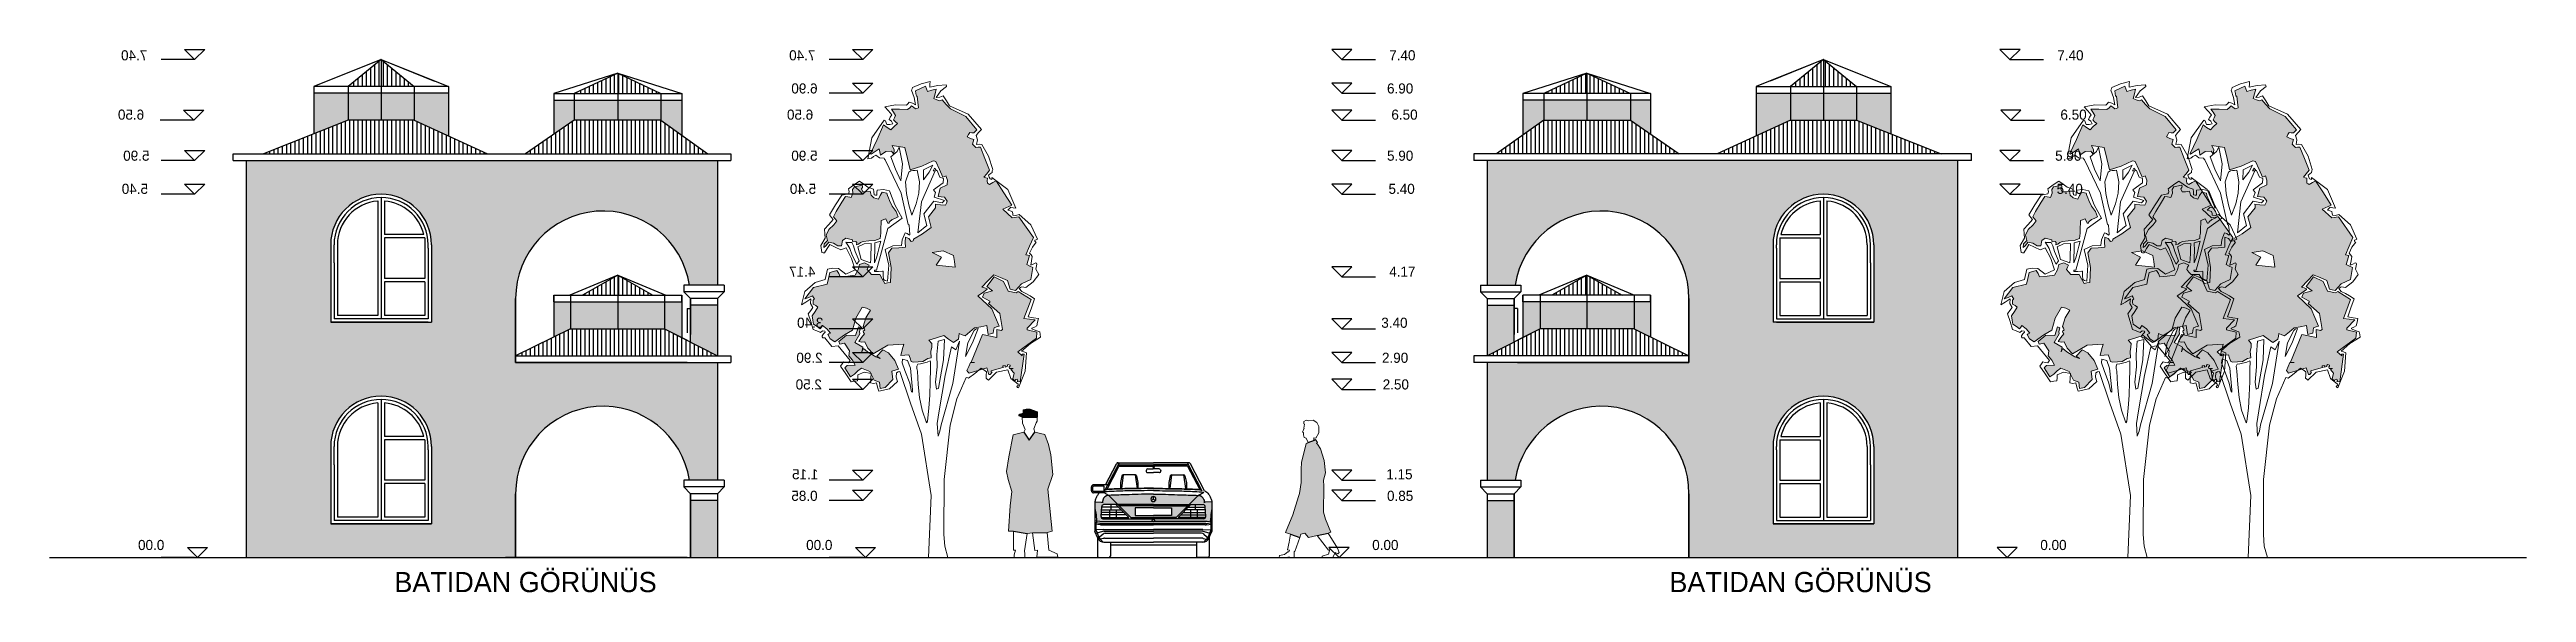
# Model space of a CAD drawing. Extents: x 9483 to 67306, y -5730 to 5191.
# Drawn here: x 22628 to 26311, y -1948 to -1141 of the extents above; entities that cross this region are included whole.
import ezdxf

# ---------------------------------------------------------------- set-up
doc = ezdxf.new("R2010")
doc.units = 0
doc.header["$MEASUREMENT"] = 0
doc.layers.get('0').update_dxf_attribs({"linetype": 'CONTINUOUS'})
for name, color, linetype in [('duvar', 3, 'CONTINUOUS'), ('Elevation_Vehicles', 7, 'CONTINUOUS'), ('kolon', 1, 'CONTINUOUS'), ('Layer1', 4, 'CONTINUOUS'), ('yazı', 6, 'CONTINUOUS'), ('ölçü', 5, 'CONTINUOUS')]:
    doc.layers.add(name, color=color, linetype=linetype)
pattern_1 = [(90, (-1743.7444, -2605.429), (-6.25, 4e-16), [])]
pattern_2 = [(90, (50130.752, -2605.429), (6.25, 4e-16), [])]

msp = doc.modelspace()

# ---------------------------------------------------------------- texts
at = {"layer": 'yazı'}
for p in [(23140.78266, -1947.49518), (25036.73138, -1947.49518)]:
    msp.add_text('BATIDAN GÖRÜNÜS', height=30, dxfattribs=at).set_placement(p)
at = {"layer": 'ölçü', "text_generation_flag": 2}
for s, p in [('7.40', (22773.43657, -1157.2171)), ('7.40', (23766.89974, -1157.2171)), ('6.90', (23770.12013, -1206.45138)), ('6.50', (22768.79533, -1245.3931)), ('6.50', (23763.64816, -1245.3931)), ('5.90', (22776.62576, -1306.40081)), ('5.90', (23770.08893, -1306.40081)), ('5.40', (22774.47883, -1355.63512)), ('5.40', (23767.94201, -1355.63512)), ('4.17', (23766.85794, -1478.63772)), ('3.40', (23778.66613, -1554.62982)), ('2.90', (23777.62198, -1606.70356)), ('2.50', (23776.54851, -1646.30507)), ('1.15', (23771.21229, -1779.74687)), ('0.85', (23770.13883, -1811.85619))]:
    msp.add_text(s, height=15, dxfattribs=at).set_placement(p)
at = {"layer": 'ölçü'}
for s, p in [('7.40', (24620.1077, -1157.2171)), ('7.40', (25613.57088, -1157.2171)), ('6.90', (24616.88731, -1206.45138)), ('6.50', (24623.35929, -1245.3931)), ('6.50', (25618.21211, -1245.3931)), ('5.90', (24616.91851, -1306.40081)), ('5.90', (25610.38169, -1306.40081)), ('5.40', (24619.06543, -1355.63512)), ('5.40', (25612.52861, -1355.63512)), ('4.17', (24620.14951, -1478.63772)), ('3.40', (24608.34131, -1554.62982)), ('2.90', (24609.38547, -1606.70356)), ('2.50', (24610.45893, -1646.30507)), ('1.15', (24615.79515, -1779.74687)), ('0.85', (24616.86861, -1811.85619))]:
    msp.add_text(s, height=15, dxfattribs=at).set_placement(p)
at = {"layer": 'ölçü', "color": 5, "text_generation_flag": 2}
for p in [(22798.69986, -1884.92277), (23792.16304, -1884.92277)]:
    msp.add_text('0.00', height=15, dxfattribs=at).set_placement(p)
at = {"layer": 'ölçü', "color": 5}
for p in [(24594.8444, -1884.92277), (25588.30758, -1884.92277)]:
    msp.add_text('0.00', height=15, dxfattribs=at).set_placement(p)

# ---------------------------------------------------------------- hatches: boundary and pattern name
at = {"layer": 'Elevation_Vehicles'}
h = msp.add_hatch(color=256, dxfattribs=at)
h.dxf.hatch_style = 1
h.set_gradient(color1=(0, 76, 153), one_color=1, tint=1, name='CYLINDER')
h.paths.add_polyline_path([(24096.56164, -1687.22008), (24097.16041, -1686.92069), (24097.16041, -1679.43607), (24086.23285, -1675.39437), (24080.09546, -1675.69375), (24076.05376, -1676.59191), (24075.90406, -1681.68145), (24070.96421, -1682.87899), (24069.31759, -1684.22623), (24069.1679, -1685.42377), (24074.55683, -1687.36977)])
h = msp.add_hatch(color=256, dxfattribs=at)
h.dxf.hatch_style = 1
h.set_gradient(color1=(37, 4, 200), color2=(226, 220, 254), one_color=1, tint=0.93, name='CYLINDER')
h.paths.add_polyline_path([(24056.44403, -1819.3986), (24054.04895, -1856.97143), (24061.23419, -1857.12112), (24081.74207, -1860.11498), (24089.82547, -1859.5162), (24111.3812, -1859.06713), (24118.71613, -1856.97143), (24113.77628, -1808.92012), (24112.57874, -1794.25025), (24120.06337, -1772.54483), (24117.21921, -1743.35479), (24113.47689, -1728.23584), (24108.23766, -1713.11689), (24093.41809, -1709.52427), (24084.87645, -1721.47044), (24076.95191, -1709.52427), (24060.93481, -1713.56597), (24054.64772, -1746.19894), (24051.20479, -1768.20375), (24053.59987, -1780.32885), (24059.1385, -1797.84287)])
h = msp.add_hatch(color=256, dxfattribs=at)
h.dxf.hatch_style = 1
h.set_gradient(color1=(204, 102, 0), color2=(250, 125, 0), one_color=1, tint=0.49, name='CYLINDER')
h.paths.add_polyline_path([(24523.02576, -1789.99756), (24522.57668, -1781.3154), (24525.57053, -1770.08845), (24523.32514, -1751.67627), (24518.0859, -1734.61132), (24513.59513, -1727.72546), (24512.24789, -1726.37823), (24513.59513, -1725.33038), (24510.45158, -1720.8396), (24508.80496, -1721.73776), (24499.67372, -1725.18069), (24496.82956, -1726.977), (24489.64432, -1754.22104), (24489.19524, -1765.1486), (24489.04555, -1784.75832), (24486.80016, -1801.07481), (24485.15354, -1805.4159), (24476.77076, -1832.80963), (24466.14259, -1858.70644), (24473.32783, -1861.40091), (24487.09954, -1866.34076), (24488.89586, -1861.25122), (24494.88356, -1859.90398), (24500.1228, -1866.49046), (24512.99636, -1863.19722), (24529.61223, -1859.90398), (24533.35454, -1858.25737), (24525.27115, -1839.24641), (24522.42699, -1828.76793)])
h = msp.add_hatch(color=256, dxfattribs=at)
h.set_gradient(color1=(255, 0, 0), one_color=1, tint=1)
h.paths.add_polyline_path([(24320.10657, -1755.19088), (24269.49322, -1755.19088), (24218.87987, -1755.19088), (24217.30844, -1758.19088), (24269.49322, -1758.19088), (24321.678, -1758.19088)])
h.paths.add_polyline_path([(24218.87987, -1755.19088), (24217.30844, -1755.19088, 0.2789887852), (24214.65094, -1756.79886), (24198.32062, -1787.97493), (24201.70727, -1787.97493)])
h = msp.add_hatch(color=256, dxfattribs=at)
h.set_gradient(color1=(255, 0, 0), one_color=1, tint=1)
h.paths.add_polyline_path([(24192.67735, -1820.00964, -0.3740847828), (24195.64845, -1817.42508), (24216.629, -1817.42508), (24203.08283, -1803.87891, 0.0175704497), (24202.50762, -1803.84982, 0.0008758565), (24201.21054, -1803.93292, 0.2737415509), (24194.70588, -1809.16862), (24193.48054, -1814.07545), (24192.42295, -1813.78693), (24183.3032, -1813.20465), (24182.5285, -1813.08535, 0.0034781113), (24182.49322, -1813.32557), (24182.49322, -1823.27653), (24184.30594, -1832.36767), (24184.79204, -1841.76709), (24189.77227, -1842.49088), (24268.7665, -1842.49088, -0.2939809497), (24267.73882, -1840.89407, -1), (24271.24761, -1840.89407, -0.2939809497), (24270.21994, -1842.49088), (24349.21416, -1842.49088), (24354.19439, -1841.76709), (24354.6805, -1832.36767), (24356.49322, -1823.27653), (24356.49322, -1813.32557, 0.0024759775), (24356.46844, -1813.15451), (24346.56348, -1813.78693), (24345.50589, -1814.07545), (24344.28056, -1809.16862, 0.2737415509), (24337.7759, -1803.93292, 0.0008758565), (24336.47881, -1803.84982, 0.0175704497), (24335.9036, -1803.87891), (24322.35744, -1817.42508), (24343.33798, -1817.42508, -0.3740847828), (24346.30908, -1820.00964), (24347.22103, -1835.07545, -0.4199660827), (24344.60706, -1838.46955, -0.1140863702), (24344.16764, -1838.49088), (24269.49322, -1838.49088), (24194.8188, -1838.49088, -0.1140863702), (24194.37937, -1838.46955, -0.4199660828), (24191.7654, -1835.07545)])
h = msp.add_hatch(color=256, dxfattribs=at)
h.set_gradient(color1=(255, 0, 0), one_color=1, tint=1)
h.paths.add_polyline_path([(24322.35744, -1817.42508), (24335.96438, -1803.81813, 0.0036298738), (24330.58555, -1803.52968, 0.0067801224), (24305.34519, -1802.7026, 0.0047973072), (24269.49322, -1801.66698, 0.0047973072), (24233.64124, -1802.7026, 0.0067801224), (24208.40088, -1803.52968, 0.0036298738), (24203.02205, -1803.81813), (24216.629, -1817.42508), (24269.49322, -1817.42508)])
h.paths.add_polyline_path([(24269.49322, -1812.91211), (24269.49322, -1805.31211, -1)], flags=16)
h = msp.add_hatch(color=256, dxfattribs=at)
h.set_gradient(color1=(255, 0, 0), one_color=1, tint=1)
h.paths.add_polyline_path([(24320.35744, -1819.42508), (24269.49322, -1819.42508), (24218.629, -1819.42508), (24235.6948, -1836.49088), (24269.49322, -1836.49088), (24303.29163, -1836.49088)])
h.paths.add_polyline_path([(24242.49322, -1822.42508), (24269.49322, -1822.42508), (24296.49322, -1822.42508), (24296.49322, -1833.49088), (24269.49322, -1833.49088), (24242.49322, -1833.49088)], flags=16)
at = {"layer": 'kolon'}
h = msp.add_hatch(dxfattribs=at)
h.set_pattern_fill('LINE', color=256, scale=50, angle=90, style=0)
h.set_pattern_definition(pattern_2)
h.paths.add_polyline_path([(22946.33071, -1296.19088), (23072.14227, -1246.19088), (23170.19452, -1246.19088), (23279.33942, -1296.19088)])
h.paths.add_polyline_path([(23335.69397, -1296.19088), (23408.32185, -1246.19088), (23537.046, -1246.19088), (23607.148, -1296.19088)])
h.paths.add_polyline_path([(23408.32185, -1206.31858), (23473.14208, -1176.36704), (23473.14208, -1206.31858)])
h.paths.add_polyline_path([(23537.046, -1206.31858), (23473.14208, -1206.31858), (23473.14208, -1176.36704)])
h.paths.add_polyline_path([(23121.1684, -1196.19088), (23121.1684, -1156.19088), (23170.19452, -1196.19088)])
h.paths.add_polyline_path([(23121.1684, -1156.19088), (23121.1684, -1196.19088), (23072.14227, -1196.19088)])
h = msp.add_hatch(dxfattribs=at)
h.set_pattern_fill('LINE', color=256, scale=50, angle=90, style=0)
h.set_pattern_definition(pattern_1)
h.paths.add_polyline_path([(25440.67673, -1296.19088), (25314.86517, -1246.19088), (25216.81292, -1246.19088), (25107.66802, -1296.19088)])
h.paths.add_polyline_path([(25051.31347, -1296.19088), (24978.68559, -1246.19088), (24849.96145, -1246.19088), (24779.85944, -1296.19088)])
h.paths.add_polyline_path([(24978.68559, -1206.31858), (24913.86536, -1176.36704), (24913.86536, -1206.31858)])
h.paths.add_polyline_path([(24849.96145, -1206.31858), (24913.86536, -1206.31858), (24913.86536, -1176.36704)])
h.paths.add_polyline_path([(25265.83904, -1196.19088), (25265.83904, -1156.19088), (25216.81292, -1196.19088)])
h.paths.add_polyline_path([(25265.83904, -1156.19088), (25265.83904, -1196.19088), (25314.86517, -1196.19088)])
h = msp.add_hatch(color=1, dxfattribs=at)
h.dxf.hatch_style = 1
h.set_gradient(color1=(255, 223, 127), color2=(255, 240, 194), one_color=1, tint=0.88, name='CYLINDER')
h.paths.add_polyline_path([(23072.14227, -1206.19088), (23021.1684, -1206.19088), (23021.1684, -1266.4489), (23072.14227, -1246.19088)])
h.paths.add_polyline_path([(23221.1684, -1206.19088), (23170.19452, -1206.19088), (23170.19452, -1246.19088), (23221.1684, -1269.54235)])
h.paths.add_polyline_path([(23408.32185, -1216.31858), (23378.14208, -1216.31858), (23378.14208, -1266.96787), (23408.32185, -1246.19088)])
h.paths.add_polyline_path([(23568.14208, -1216.31858), (23537.046, -1216.31858), (23537.046, -1246.19088), (23568.14208, -1268.37005)])
h = msp.add_hatch(color=1, dxfattribs=at)
h.dxf.hatch_style = 1
h.set_gradient(color1=(255, 223, 127), color2=(255, 200, 36), one_color=1, tint=0.57, name='CYLINDER')
h.paths.add_polyline_path([(23121.1684, -1206.19088), (23072.14227, -1206.19088), (23072.14227, -1246.19088), (23121.1684, -1246.19088)])
h.paths.add_polyline_path([(23170.19452, -1206.19088), (23121.1684, -1206.19088), (23121.1684, -1246.19088), (23170.19452, -1246.19088)])
h.paths.add_polyline_path([(23473.14208, -1216.31858), (23408.32185, -1216.31858), (23408.32185, -1246.19088), (23473.14208, -1246.19088)])
h.paths.add_polyline_path([(23537.046, -1216.31858), (23473.14208, -1216.31858), (23473.14208, -1246.19088), (23537.046, -1246.19088)])
h = msp.add_hatch(color=1, dxfattribs=at)
h.dxf.hatch_style = 1
h.set_gradient(color1=(255, 223, 127), color2=(255, 240, 194), one_color=1, tint=0.88, name='CYLINDER')
h.paths.add_polyline_path([(24849.96145, -1216.31858), (24818.86536, -1216.31858), (24818.86536, -1268.37005), (24849.96145, -1246.19088)])
h.paths.add_polyline_path([(25008.86536, -1216.31858), (24978.68559, -1216.31858), (24978.68559, -1246.19088), (25008.86536, -1266.96787)])
h.paths.add_polyline_path([(25216.81292, -1206.19088), (25165.83904, -1206.19088), (25165.83904, -1269.54235), (25216.81292, -1246.19088)])
h.paths.add_polyline_path([(25365.83904, -1206.19088), (25314.86517, -1206.19088), (25314.86517, -1246.19088), (25365.83904, -1266.4489)])
h = msp.add_hatch(color=1, dxfattribs=at)
h.dxf.hatch_style = 1
h.set_gradient(color1=(255, 223, 127), color2=(255, 205, 56), one_color=1, tint=0.61, name='CYLINDER')
h.paths.add_polyline_path([(24913.86536, -1216.31858), (24849.96145, -1216.31858), (24849.96145, -1246.19088), (24913.86536, -1246.19088)])
h.paths.add_polyline_path([(24978.68559, -1216.31858), (24913.86536, -1216.31858), (24913.86536, -1246.19088), (24978.68559, -1246.19088)])
h.paths.add_polyline_path([(25265.83904, -1206.19088), (25216.81292, -1206.19088), (25216.81292, -1246.19088), (25265.83904, -1246.19088)])
h.paths.add_polyline_path([(25314.86517, -1206.19088), (25265.83904, -1206.19088), (25265.83904, -1246.19088), (25314.86517, -1246.19088)])
h = msp.add_hatch(color=1, dxfattribs=at)
h.dxf.hatch_style = 1
h.set_gradient(color1=(255, 191, 0), color2=(255, 201, 41), one_color=1, tint=0.58, name='CYLINDER')
h.paths.add_polyline_path([(23621.1684, -1306.19088), (22921.1684, -1306.19088), (22921.1684, -1896.19088), (23321.1684, -1896.19088), (23321.1684, -1801.19088, -0.9256059397), (23579.62072, -1781.19088), (23621.1684, -1781.19088), (23621.1684, -1606.19088), (23321.1684, -1606.19088), (23321.1684, -1596.19088), (23321.1684, -1511.19088, -0.9256059397), (23579.62072, -1491.19088), (23621.1684, -1491.19088)])
h.paths.add_polyline_path([(23196.1684, -1431.19088), (23196.1684, -1546.19088), (23046.1684, -1546.19088), (23046.1684, -1431.19088, -0.4142135624), (23121.1684, -1356.19088, -0.4142135624)], flags=16)
h.paths.add_polyline_path([(23191.1684, -1431.19088), (23191.1684, -1436.19088), (23191.1684, -1541.19088), (23051.1684, -1541.19088), (23051.1684, -1458.1167), (23051.1684, -1431.19088, -0.4142135624), (23121.1684, -1361.19088, -0.4142135624)], flags=0)
h.paths.add_polyline_path([(23184.41395, -1416.19088), (23126.1684, -1416.19088), (23126.1684, -1366.38347, -0.3261063752)], flags=0)
h.paths.add_polyline_path([(23186.1684, -1421.19088), (23186.1684, -1481.19088), (23126.1684, -1481.19088), (23126.1684, -1421.19088)], flags=0)
h.paths.add_polyline_path([(23186.1684, -1486.19088), (23186.1684, -1536.19088), (23126.1684, -1536.19088), (23126.1684, -1486.19088)], flags=0)
h.paths.add_polyline_path([(23116.1684, -1536.19088), (23056.1684, -1536.19088), (23056.1684, -1431.19088, -0.3918366947), (23116.1684, -1366.38347)], flags=0)
h.paths.add_polyline_path([(23196.1684, -1731.19088), (23196.1684, -1846.19088), (23046.1684, -1846.19088), (23046.1684, -1731.19088, -0.4142135624), (23121.1684, -1656.19088, -0.4142135624)], flags=16)
h.paths.add_polyline_path([(23191.1684, -1731.19088), (23191.1684, -1736.19088), (23191.1684, -1841.19088), (23051.1684, -1841.19088), (23051.1684, -1758.1167), (23051.1684, -1731.19088, -0.4142135624), (23121.1684, -1661.19088, -0.4142135624)], flags=0)
h.paths.add_polyline_path([(23184.41395, -1716.19088), (23126.1684, -1716.19088), (23126.1684, -1666.38347, -0.3261063752)], flags=0)
h.paths.add_polyline_path([(23116.1684, -1836.19088), (23056.1684, -1836.19088), (23056.1684, -1731.19088, -0.3918366947), (23116.1684, -1666.38347)], flags=0)
h.paths.add_polyline_path([(23186.1684, -1721.19088), (23186.1684, -1781.19088), (23126.1684, -1781.19088), (23126.1684, -1721.19088)], flags=0)
h.paths.add_polyline_path([(23186.1684, -1786.19088), (23186.1684, -1836.19088), (23126.1684, -1836.19088), (23126.1684, -1786.19088)], flags=0)
h.paths.add_polyline_path([(23621.1684, -1521.19088), (23581.1684, -1521.19088), (23581.1684, -1575.75753), (23621.1684, -1596.04643)], flags=17)
h.paths.add_polyline_path([(23621.1684, -1811.19088), (23581.1684, -1811.19088), (23581.1684, -1896.19088), (23621.1684, -1896.19088)], flags=17)
h = msp.add_hatch(color=1, dxfattribs=at)
h.dxf.hatch_style = 1
h.set_gradient(color1=(255, 191, 0), color2=(255, 209, 71), one_color=1, tint=0.64, name='CYLINDER')
h.paths.add_polyline_path([(25465.83904, -1306.19088), (24765.83904, -1306.19088), (24765.83904, -1491.19088), (24807.38672, -1491.19088, -0.9256059397), (25065.83904, -1511.19088), (25065.83904, -1596.19088), (25065.83904, -1606.19088), (24765.83904, -1606.19088), (24765.83904, -1781.19088), (24807.38672, -1781.19088, -0.9256059397), (25065.83904, -1801.19088), (25065.83904, -1896.19088), (25465.83904, -1896.19088)])
h.paths.add_polyline_path([(25265.83904, -1356.19088, -0.4142135624), (25340.83904, -1431.19088), (25340.83904, -1546.19088), (25195.83904, -1546.19088), (25190.83904, -1546.19088), (25190.83904, -1431.19088, -0.4142135624)], flags=16)
h.paths.add_polyline_path([(25265.83904, -1361.19088, -0.4142135624), (25335.83904, -1431.19088), (25335.83904, -1458.1167), (25335.83904, -1541.19088), (25195.83904, -1541.19088), (25195.83904, -1436.19088), (25195.83904, -1431.19088, -0.4142135624)], flags=0)
h.paths.add_polyline_path([(25260.83904, -1366.38347), (25260.83904, -1416.19088), (25202.59349, -1416.19088, -0.3261063752)], flags=0)
h.paths.add_polyline_path([(25200.83904, -1421.19088), (25260.83904, -1421.19088), (25260.83904, -1481.19088), (25200.83904, -1481.19088)], flags=0)
h.paths.add_polyline_path([(25270.83904, -1366.38347, -0.3918366947), (25330.83904, -1431.19088), (25330.83904, -1536.19088), (25270.83904, -1536.19088)], flags=0)
h.paths.add_polyline_path([(25200.83904, -1486.19088), (25260.83904, -1486.19088), (25260.83904, -1536.19088), (25200.83904, -1536.19088)], flags=0)
h.paths.add_polyline_path([(25265.83904, -1656.19088, -0.4142135624), (25340.83904, -1731.19088), (25340.83904, -1846.19088), (25190.83904, -1846.19088), (25190.83904, -1731.19088, -0.4142135624)], flags=16)
h.paths.add_polyline_path([(25265.83904, -1661.19088, -0.4142135624), (25335.83904, -1731.19088), (25335.83904, -1758.1167), (25335.83904, -1841.19088), (25195.83904, -1841.19088), (25195.83904, -1736.19088), (25195.83904, -1731.19088, -0.4142135624)], flags=0)
h.paths.add_polyline_path([(25260.83904, -1666.38347), (25260.83904, -1716.19088), (25202.59349, -1716.19088, -0.3261063752)], flags=0)
h.paths.add_polyline_path([(25330.83904, -1731.19088), (25330.83904, -1836.19088), (25270.83904, -1836.19088), (25270.83904, -1666.38347, -0.3918366947)], flags=0)
h.paths.add_polyline_path([(25200.83904, -1721.19088), (25260.83904, -1721.19088), (25260.83904, -1781.19088), (25200.83904, -1781.19088)], flags=0)
h.paths.add_polyline_path([(25200.83904, -1786.19088), (25260.83904, -1786.19088), (25260.83904, -1836.19088), (25200.83904, -1836.19088)], flags=0)
h.paths.add_polyline_path([(24805.83904, -1811.19088), (24765.83904, -1811.19088), (24765.83904, -1896.19088), (24805.83904, -1896.19088)], flags=17)
h.paths.add_polyline_path([(24805.83904, -1521.19088), (24765.83904, -1521.19088), (24765.83904, -1596.04643), (24805.83904, -1575.75753)], flags=17)
h = msp.add_hatch(dxfattribs=at)
h.set_pattern_fill('LINE', color=256, scale=50, angle=90, style=0)
h.set_pattern_definition(pattern_2)
h.paths.add_polyline_path([(23402.84778, -1556.19088), (23542.59233, -1556.19088), (23621.45319, -1596.19088), (23321.1684, -1596.19088)])
h.paths.add_polyline_path([(23473.14208, -1476.31858), (23473.14208, -1506.31858), (23420.42135, -1506.31858)])
h.paths.add_polyline_path([(23473.14208, -1476.31858), (23525.22977, -1506.31858), (23473.14208, -1506.31858)])
h = msp.add_hatch(dxfattribs=at)
h.set_pattern_fill('LINE', color=256, scale=50, angle=90, style=0)
h.set_pattern_definition(pattern_1)
h.paths.add_polyline_path([(24984.15967, -1556.19088), (24844.41511, -1556.19088), (24765.55426, -1596.19088), (25065.83904, -1596.19088)])
h.paths.add_polyline_path([(24913.86536, -1476.31858), (24913.86536, -1506.31858), (24966.58609, -1506.31858)])
h.paths.add_polyline_path([(24913.86536, -1476.31858), (24861.77767, -1506.31858), (24913.86536, -1506.31858)])
h = msp.add_hatch(color=1, dxfattribs=at)
h.dxf.hatch_style = 1
h.set_gradient(color1=(255, 223, 127), color2=(255, 246, 219), one_color=1, tint=0.93, name='CYLINDER')
h.paths.add_polyline_path([(23402.84778, -1516.31858), (23378.14208, -1516.31858), (23378.14208, -1568.28974), (23402.84778, -1556.19088)])
h.paths.add_polyline_path([(23568.14208, -1516.31858), (23542.59233, -1516.31858), (23542.59233, -1556.19088), (23568.14208, -1569.15029)])
h = msp.add_hatch(color=1, dxfattribs=at)
h.dxf.hatch_style = 1
h.set_gradient(color1=(255, 223, 127), color2=(255, 199, 31), one_color=1, tint=0.56, name='CYLINDER')
h.paths.add_polyline_path([(23473.14208, -1516.31858), (23402.84778, -1516.31858), (23402.84778, -1556.19088), (23473.14208, -1556.19088)])
h.paths.add_polyline_path([(23542.59233, -1516.31858), (23473.14208, -1516.31858), (23473.14208, -1556.19088), (23542.59233, -1556.19088)])
h = msp.add_hatch(color=1, dxfattribs=at)
h.dxf.hatch_style = 1
h.set_gradient(color1=(255, 223, 127), color2=(255, 246, 219), one_color=1, tint=0.93, name='CYLINDER')
h.paths.add_polyline_path([(24844.41511, -1516.31858), (24818.86536, -1516.31858), (24818.86536, -1566.64914), (24818.86536, -1569.15029), (24844.41511, -1556.19088)])
h.paths.add_polyline_path([(25008.86536, -1516.31858), (24984.15967, -1516.31858), (24984.15967, -1556.19088), (25008.86536, -1568.28974)])
h = msp.add_hatch(color=1, dxfattribs=at)
h.dxf.hatch_style = 1
h.set_gradient(color1=(255, 223, 127), color2=(255, 205, 56), one_color=1, tint=0.61, name='CYLINDER')
h.paths.add_polyline_path([(24913.86536, -1516.31858), (24844.41511, -1516.31858), (24844.41511, -1556.19088), (24913.86536, -1556.19088)])
h.paths.add_polyline_path([(24984.15967, -1516.31858), (24913.86536, -1516.31858), (24913.86536, -1556.19088), (24984.15967, -1556.19088)])
at = {"layer": 'yazı'}
h = msp.add_hatch(color=256, dxfattribs=at)
h.set_gradient(color1=(38, 153, 0), color2=(228, 255, 219), one_color=1, tint=0.93, name='CYLINDER')
h.paths.add_polyline_path([(24045.54296, -1378.30252), (24058.91979, -1372.36246), (24047.19743, -1354.25453), (24035.47507, -1336.1466), (24030.79784, -1338.84306), (24025.81202, -1341.53414), (24024.28526, -1340.58145), (24022.7585, -1339.62877), (24022.50917, -1336.22896), (24022.5738, -1332.52596), (24020.11591, -1331.8657), (24017.35481, -1330.89147), (24021.76655, -1325.72095), (24025.8751, -1320.23647), (24019.07392, -1303.14048), (24012.27274, -1286.04448), (24008.87293, -1286.29382), (24005.47313, -1286.54315), (24003.04755, -1284.03139), (24000.61658, -1281.82821), (24001.60158, -1278.44995), (24002.58658, -1275.07169), (23997.68156, -1273.134), (23992.78192, -1270.88773), (23994.38409, -1267.52024), (23996.28946, -1264.46672), (23999.36991, -1264.82917), (24002.45575, -1264.88303), (24004.65354, -1262.76065), (24007.15991, -1260.64366), (23990.53253, -1240.59805), (23967.57727, -1229.39364), (23961.51871, -1222.80565), (23955.46553, -1215.90908), (23953.59787, -1216.80251), (23952.04418, -1217.39275), (23947.44236, -1215.76904), (23942.84053, -1214.14532), (23944.81592, -1207.08021), (23946.48272, -1200.00972), (23939.97015, -1201.74811), (23933.45757, -1203.4865), (23931.98467, -1199.44798), (23930.51178, -1195.40946), (23923.04113, -1198.98319), (23915.57048, -1202.55692), (23916.42621, -1206.58467), (23916.97874, -1210.29845), (23917.59052, -1210.6178), (23918.20769, -1210.62858), (23919.29121, -1219.29047), (23920.37473, -1227.95236), (23917.89528, -1228.52644), (23915.72442, -1229.1059), (23912.67629, -1226.89195), (23909.93135, -1224.99197), (23907.10562, -1227.72075), (23903.97131, -1230.44414), (23891.94193, -1229.92548), (23879.90716, -1229.71542), (23883.22079, -1234.40342), (23886.22044, -1239.39463), (23884.62366, -1242.45353), (23883.02688, -1245.51244), (23885.75565, -1248.33817), (23888.79302, -1251.16929), (23883.77488, -1255.71186), (23879.05994, -1260.56841), (23873.57007, -1256.76845), (23868.3834, -1253.28246), (23858.74884, -1274.72173), (23848.81108, -1295.84704), (23849.11428, -1296.16101), (23849.72606, -1296.48036), (23855.65918, -1292.57112), (23861.90087, -1288.66725), (23862.74583, -1293.31217), (23863.59079, -1297.95708), (23871.40233, -1292.53724), (23880.05345, -1292.07089), (23881.55867, -1294.2579), (23883.37247, -1296.45031), (23884.10275, -1289.98082), (23881.12464, -1283.75528), (23890.6638, -1285.46518), (23899.89977, -1286.8611), (23903.93447, -1303.29145), (23907.65519, -1320.025), (23925.03822, -1314.46354), (23942.15576, -1306.42803), (23944.30508, -1307.0829), (23946.14581, -1307.73239), (23951.50102, -1319.24694), (23956.54765, -1330.75611), (23959.03248, -1329.87345), (23960.94333, -1329.0937), (23963.26108, -1335.19478), (23962.834, -1341.97824), (23952.55378, -1347.355), (23949.25249, -1359.64449), (23953.87586, -1360.03386), (23958.80781, -1360.42863), (23960.91404, -1363.55217), (23963.02026, -1366.67571), (23961.73745, -1369.43142), (23960.14066, -1372.49033), (23952.74543, -1371.74389), (23945.35019, -1370.99745), (23945.61568, -1373.47151), (23945.5672, -1376.24876), (23934.83836, -1389.64331), (23939.18702, -1405.77046), (23926.3735, -1414.80713), (23912.65038, -1422.9019), (23912.62883, -1424.13623), (23912.29871, -1425.36518), (23911.0536, -1425.9608), (23909.49991, -1426.55104), (23905.8777, -1421.85765), (23900.66409, -1419.91458), (23900.52943, -1427.62917), (23900.70874, -1435.04057), (23890.8179, -1435.79396), (23880.61848, -1436.54196), (23878.09056, -1439.89329), (23875.56264, -1443.24462), (23879.50577, -1464.92089), (23878.50078, -1487.12815), (23874.16445, -1487.97849), (23870.1367, -1488.83422), (23866.24361, -1481.97536), (23862.65372, -1475.43046), (23856.48205, -1475.32273), (23850.31037, -1475.21501), (23847.28378, -1471.76672), (23843.954, -1468.00447), (23845.24758, -1464.63159), (23846.84436, -1461.57268), (23839.8008, -1458.36296), (23832.35709, -1460.39378), (23830.36015, -1468.69322), (23826.2139, -1476.33779), (23815.07257, -1477.99538), (23803.94739, -1478.72723), (23801.87349, -1473.75218), (23798.85767, -1469.68673), (23793.58482, -1471.13808), (23788.31735, -1472.28085), (23786.30964, -1481.19746), (23784.61591, -1489.81087), (23763.84384, -1495.0045), (23751.20424, -1511.76115), (23757.11042, -1509.39482), (23762.70263, -1507.33169), (23764.20785, -1509.51871), (23765.39909, -1512.00892), (23764.46257, -1512.60993), (23763.52066, -1513.51952), (23763.46679, -1516.60536), (23763.72151, -1519.69658), (23767.3922, -1521.61272), (23770.74892, -1523.83206), (23766.62422, -1530.2423), (23762.18554, -1536.95573), (23763.31215, -1543.14895), (23764.13018, -1549.33679), (23769.31685, -1552.82278), (23774.20033, -1555.9948), (23775.78095, -1553.86164), (23777.36696, -1551.4199), (23784.07501, -1556.16716), (23789.20782, -1562.73899), (23787.03157, -1563.62703), (23785.15852, -1564.82905), (23789.06239, -1571.07075), (23795.77582, -1575.50942), (23810.1592, -1564.95676), (23822.00388, -1558.3726), (23826.95043, -1540.24695), (23836.49342, -1524.0536), (23842.95214, -1525.40105), (23849.06995, -1528.59461), (23842.08181, -1539.89371), (23837.84399, -1552.78421), (23839.34382, -1555.27981), (23840.2211, -1558.07323), (23839.28457, -1558.67423), (23838.03408, -1559.57844), (23838.61354, -1561.7493), (23840.12414, -1563.62773), (23835.39843, -1569.10145), (23831.5877, -1575.20849), (23835.8971, -1575.90106), (23840.22804, -1575.3593), (23844.99841, -1585.01158), (23852.88154, -1593.17481), (23874.40005, -1580.58595), (23898.1987, -1578.84061), (23895.8878, -1587.44325), (23893.88548, -1596.05128), (23899.76473, -1595.22787), (23905.94718, -1594.71843), (23907.7125, -1599.68808), (23909.47243, -1604.96633), (23911.00997, -1605.30184), (23912.23353, -1605.94055), (23919.65031, -1605.45266), (23926.75851, -1604.95938), (23934.24532, -1600.45989), (23939.2042, -1599.31174), (23938.44543, -1589.72948), (23939.79288, -1583.27077), (23939.88445, -1578.02485), (23935.65045, -1573.0121), (23946.82411, -1569.503), (23957.68917, -1565.98852), (23965.00362, -1571.36371), (23972.00948, -1576.73352), (23975.76096, -1574.02091), (23979.51244, -1571.30829), (23980.19963, -1567.30747), (23980.89221, -1562.99807), (23985.18006, -1564.92498), (23989.4733, -1566.54331), (23996.67846, -1560.49552), (24003.56964, -1554.75093), (24012.85947, -1553.06102), (24021.84072, -1551.36572), (24022.95656, -1558.17611), (24023.76919, -1564.67253), (24027.48836, -1563.81141), (24031.21291, -1562.64171), (24031.9001, -1558.64089), (24032.58729, -1554.64008), (24036.31184, -1553.47038), (24040.04178, -1551.9921), (24029.06586, -1526.48893), (24008.41073, -1507.29905), (24015.28575, -1502.48021), (24021.85219, -1497.65598), (24022.17155, -1497.0442), (24022.17694, -1496.73562), (24018.49548, -1495.43665), (24014.50005, -1494.44087), (24023.30737, -1485.02559), (24032.10931, -1475.9189), (24042.22255, -1480.10824), (24052.33579, -1484.29757), (24054.38276, -1490.81554), (24056.43512, -1497.02492), (24060.42517, -1498.32928), (24064.4206, -1499.32505), (24073.54728, -1489.29799), (24087.23807, -1483.05473), (24088.9372, -1474.13273), (24090.32774, -1465.20535), (24085.73668, -1462.96447), (24081.14563, -1460.72358), (24083.11564, -1453.96706), (24085.08564, -1447.21053), (24082.62235, -1446.85886), (24079.85587, -1446.19321), (24085.32802, -1433.32426), (24091.10876, -1420.4607), (24069.41859, -1389.83167), (24059.51698, -1391.20223)])
h.paths.add_polyline_path([(23972.42024, -1447.09602), (23973.80696, -1456.07188), (23974.89047, -1464.73377), (23960.71716, -1463.25166), (23946.54386, -1461.76956), (23954.16532, -1449.55548), (23940.70075, -1442.83822), (23957.10416, -1440.34644)], flags=16)
h = msp.add_hatch(color=256, dxfattribs=at)
h.set_gradient(color1=(38, 153, 0), color2=(228, 255, 219), one_color=1, tint=0.93, name='CYLINDER')
h.paths.add_polyline_path([(25828.91189, -1378.30252), (25842.28872, -1372.36246), (25830.56636, -1354.25453), (25818.844, -1336.1466), (25814.16677, -1338.84306), (25809.18095, -1341.53414), (25807.65419, -1340.58145), (25806.12743, -1339.62877), (25805.8781, -1336.22896), (25805.94274, -1332.52596), (25803.48484, -1331.8657), (25800.72374, -1330.89147), (25805.13548, -1325.72095), (25809.24403, -1320.23647), (25802.44285, -1303.14048), (25795.64167, -1286.04448), (25792.24186, -1286.29382), (25788.84206, -1286.54315), (25786.41648, -1284.03139), (25783.98551, -1281.82821), (25784.97051, -1278.44995), (25785.95551, -1275.07169), (25781.05049, -1273.134), (25776.15086, -1270.88773), (25777.75302, -1267.52024), (25779.65839, -1264.46672), (25782.73884, -1264.82917), (25785.82468, -1264.88303), (25788.02247, -1262.76065), (25790.52885, -1260.64366), (25773.90146, -1240.59805), (25750.9462, -1229.39364), (25744.88764, -1222.80565), (25738.83446, -1215.90908), (25736.9668, -1216.80251), (25735.41311, -1217.39275), (25730.81129, -1215.76904), (25726.20946, -1214.14532), (25728.18485, -1207.08021), (25729.85166, -1200.00972), (25723.33908, -1201.74811), (25716.8265, -1203.4865), (25715.3536, -1199.44798), (25713.88071, -1195.40946), (25706.41006, -1198.98319), (25698.93941, -1202.55692), (25699.79514, -1206.58467), (25700.34767, -1210.29845), (25700.95946, -1210.6178), (25701.57662, -1210.62858), (25702.66014, -1219.29047), (25703.74366, -1227.95236), (25701.26421, -1228.52644), (25699.09336, -1229.1059), (25696.04522, -1226.89195), (25693.30029, -1224.99197), (25690.47456, -1227.72075), (25687.34024, -1230.44414), (25675.31086, -1229.92548), (25663.27609, -1229.71542), (25666.58972, -1234.40342), (25669.58937, -1239.39463), (25667.99259, -1242.45353), (25666.39581, -1245.51244), (25669.12459, -1248.33817), (25672.16195, -1251.16929), (25667.14381, -1255.71186), (25662.42887, -1260.56841), (25656.939, -1256.76845), (25651.75233, -1253.28246), (25642.11777, -1274.72173), (25632.18001, -1295.84704), (25632.48321, -1296.16101), (25633.09499, -1296.48036), (25639.02811, -1292.57112), (25645.2698, -1288.66725), (25646.11476, -1293.31217), (25646.95972, -1297.95708), (25654.77127, -1292.53724), (25663.42238, -1292.07089), (25664.9276, -1294.2579), (25666.7414, -1296.45031), (25667.47168, -1289.98082), (25664.49357, -1283.75528), (25674.03273, -1285.46518), (25683.2687, -1286.8611), (25687.3034, -1303.29145), (25691.02412, -1320.025), (25708.40716, -1314.46354), (25725.52469, -1306.42803), (25727.67401, -1307.0829), (25729.51474, -1307.73239), (25734.86995, -1319.24694), (25739.91658, -1330.75611), (25742.40141, -1329.87345), (25744.31226, -1329.0937), (25746.63001, -1335.19478), (25746.20293, -1341.97824), (25735.92271, -1347.355), (25732.62142, -1359.64449), (25737.24479, -1360.03386), (25742.17674, -1360.42863), (25744.28297, -1363.55217), (25746.38919, -1366.67571), (25745.10638, -1369.43142), (25743.5096, -1372.49033), (25736.11436, -1371.74389), (25728.71912, -1370.99745), (25728.98461, -1373.47151), (25728.93614, -1376.24876), (25718.20729, -1389.64331), (25722.55595, -1405.77046), (25709.74243, -1414.80713), (25696.01931, -1422.9019), (25695.99777, -1424.13623), (25695.66764, -1425.36518), (25694.42253, -1425.9608), (25692.86884, -1426.55104), (25689.24663, -1421.85765), (25684.03302, -1419.91458), (25683.89836, -1427.62917), (25684.07767, -1435.04057), (25674.18683, -1435.79396), (25663.98741, -1436.54196), (25661.45949, -1439.89329), (25658.93157, -1443.24462), (25662.8747, -1464.92089), (25661.86971, -1487.12815), (25657.53338, -1487.97849), (25653.50563, -1488.83422), (25649.61254, -1481.97536), (25646.02265, -1475.43046), (25639.85098, -1475.32273), (25633.6793, -1475.21501), (25630.65271, -1471.76672), (25627.32293, -1468.00447), (25628.61651, -1464.63159), (25630.2133, -1461.57268), (25623.16973, -1458.36296), (25615.72602, -1460.39378), (25613.72908, -1468.69322), (25609.58283, -1476.33779), (25598.4415, -1477.99538), (25587.31633, -1478.72723), (25585.24242, -1473.75218), (25582.22661, -1469.68673), (25576.95375, -1471.13808), (25571.68628, -1472.28085), (25569.67857, -1481.19746), (25567.98484, -1489.81087), (25547.21277, -1495.0045), (25534.57317, -1511.76115), (25540.47935, -1509.39482), (25546.07156, -1507.33169), (25547.57678, -1509.51871), (25548.76802, -1512.00892), (25547.8315, -1512.60993), (25546.88959, -1513.51952), (25546.83572, -1516.60536), (25547.09044, -1519.69658), (25550.76113, -1521.61272), (25554.11785, -1523.83206), (25549.99315, -1530.2423), (25545.55447, -1536.95573), (25546.68108, -1543.14895), (25547.49911, -1549.33679), (25552.68578, -1552.82278), (25557.56926, -1555.9948), (25559.14988, -1553.86164), (25560.73589, -1551.4199), (25567.44394, -1556.16716), (25572.57675, -1562.73899), (25570.4005, -1563.62703), (25568.52746, -1564.82905), (25572.43132, -1571.07075), (25579.14475, -1575.50942), (25593.52813, -1564.95676), (25605.37281, -1558.3726), (25610.31936, -1540.24695), (25619.86235, -1524.0536), (25626.32107, -1525.40105), (25632.43888, -1528.59461), (25625.45074, -1539.89371), (25621.21293, -1552.78421), (25622.71275, -1555.27981), (25623.59003, -1558.07323), (25622.6535, -1558.67423), (25621.40301, -1559.57844), (25621.98247, -1561.7493), (25623.49307, -1563.62773), (25618.76736, -1569.10145), (25614.95663, -1575.20849), (25619.26603, -1575.90106), (25623.59698, -1575.3593), (25628.36734, -1585.01158), (25636.25047, -1593.17481), (25657.76898, -1580.58595), (25681.56763, -1578.84061), (25679.25673, -1587.44325), (25677.25441, -1596.05128), (25683.13366, -1595.22787), (25689.31611, -1594.71843), (25691.08143, -1599.68808), (25692.84137, -1604.96633), (25694.3789, -1605.30184), (25695.60246, -1605.94055), (25703.01924, -1605.45266), (25710.12744, -1604.95938), (25717.61425, -1600.45989), (25722.57313, -1599.31174), (25721.81436, -1589.72948), (25723.16181, -1583.27077), (25723.25338, -1578.02485), (25719.01939, -1573.0121), (25730.19304, -1569.503), (25741.05811, -1565.98852), (25748.37255, -1571.36371), (25755.37841, -1576.73352), (25759.12989, -1574.02091), (25762.88137, -1571.30829), (25763.56856, -1567.30747), (25764.26114, -1562.99807), (25768.54899, -1564.92498), (25772.84224, -1566.54331), (25780.04739, -1560.49552), (25786.93857, -1554.75093), (25796.2284, -1553.06102), (25805.20965, -1551.36572), (25806.32549, -1558.17611), (25807.13813, -1564.67253), (25810.85729, -1563.81141), (25814.58184, -1562.64171), (25815.26903, -1558.64089), (25815.95622, -1554.64008), (25819.68077, -1553.47038), (25823.41071, -1551.9921), (25812.43479, -1526.48893), (25791.77966, -1507.29905), (25798.65468, -1502.48021), (25805.22113, -1497.65598), (25805.54048, -1497.0442), (25805.54587, -1496.73562), (25801.86441, -1495.43665), (25797.86898, -1494.44087), (25806.6763, -1485.02559), (25815.47824, -1475.9189), (25825.59148, -1480.10824), (25835.70472, -1484.29757), (25837.75169, -1490.81554), (25839.80405, -1497.02492), (25843.7941, -1498.32928), (25847.78953, -1499.32505), (25856.91621, -1489.29799), (25870.60701, -1483.05473), (25872.30613, -1474.13273), (25873.69667, -1465.20535), (25869.10562, -1462.96447), (25864.51456, -1460.72358), (25866.48457, -1453.96706), (25868.45457, -1447.21053), (25865.99129, -1446.85886), (25863.2248, -1446.19321), (25868.69695, -1433.32426), (25874.47769, -1420.4607), (25852.78752, -1389.83167), (25842.88591, -1391.20223)])
h.paths.add_polyline_path([(25755.78917, -1447.09602), (25757.17589, -1456.07188), (25758.2594, -1464.73377), (25744.0861, -1463.25166), (25729.91279, -1461.76956), (25737.53425, -1449.55548), (25724.06968, -1442.83822), (25740.4731, -1440.34644)], flags=16)
h = msp.add_hatch(color=256, dxfattribs=at)
h.set_gradient(color1=(38, 153, 0), color2=(228, 255, 219), one_color=1, tint=0.93, name='CYLINDER')
h.paths.add_polyline_path([(26007.64542, -1378.30252), (26021.02225, -1372.36246), (26009.29989, -1354.25453), (25997.57753, -1336.1466), (25992.90029, -1338.84306), (25987.91448, -1341.53414), (25986.38772, -1340.58145), (25984.86096, -1339.62877), (25984.61162, -1336.22896), (25984.67626, -1332.52596), (25982.21836, -1331.8657), (25979.45727, -1330.89147), (25983.86901, -1325.72095), (25987.97755, -1320.23647), (25981.17637, -1303.14048), (25974.3752, -1286.04448), (25970.97539, -1286.29382), (25967.57558, -1286.54315), (25965.15, -1284.03139), (25962.71904, -1281.82821), (25963.70404, -1278.44995), (25964.68904, -1275.07169), (25959.78402, -1273.134), (25954.88438, -1270.88773), (25956.48655, -1267.52024), (25958.39191, -1264.46672), (25961.47237, -1264.82917), (25964.5582, -1264.88303), (25966.75599, -1262.76065), (25969.26237, -1260.64366), (25952.63499, -1240.59805), (25929.67973, -1229.39364), (25923.62116, -1222.80565), (25917.56799, -1215.90908), (25915.70033, -1216.80251), (25914.14664, -1217.39275), (25909.54481, -1215.76904), (25904.94299, -1214.14532), (25906.91837, -1207.08021), (25908.58518, -1200.00972), (25902.0726, -1201.74811), (25895.56002, -1203.4865), (25894.08713, -1199.44798), (25892.61423, -1195.40946), (25885.14358, -1198.98319), (25877.67294, -1202.55692), (25878.52867, -1206.58467), (25879.0812, -1210.29845), (25879.69298, -1210.6178), (25880.31015, -1210.62858), (25881.39366, -1219.29047), (25882.47718, -1227.95236), (25879.99774, -1228.52644), (25877.82688, -1229.1059), (25874.77875, -1226.89195), (25872.03381, -1224.99197), (25869.20808, -1227.72075), (25866.07376, -1230.44414), (25854.04438, -1229.92548), (25842.00962, -1229.71542), (25845.32324, -1234.40342), (25848.3229, -1239.39463), (25846.72612, -1242.45353), (25845.12933, -1245.51244), (25847.85811, -1248.33817), (25850.89547, -1251.16929), (25845.87733, -1255.71186), (25841.1624, -1260.56841), (25835.67252, -1256.76845), (25830.48585, -1253.28246), (25820.85129, -1274.72173), (25810.91354, -1295.84704), (25811.21673, -1296.16101), (25811.82852, -1296.48036), (25817.76163, -1292.57112), (25824.00333, -1288.66725), (25824.84828, -1293.31217), (25825.69324, -1297.95708), (25833.50479, -1292.53724), (25842.15591, -1292.07089), (25843.66112, -1294.2579), (25845.47492, -1296.45031), (25846.2052, -1289.98082), (25843.22709, -1283.75528), (25852.76626, -1285.46518), (25862.00222, -1286.8611), (25866.03692, -1303.29145), (25869.75765, -1320.025), (25887.14068, -1314.46354), (25904.25822, -1306.42803), (25906.40753, -1307.0829), (25908.24826, -1307.73239), (25913.60347, -1319.24694), (25918.6501, -1330.75611), (25921.13493, -1329.87345), (25923.04578, -1329.0937), (25925.36354, -1335.19478), (25924.93645, -1341.97824), (25914.65624, -1347.355), (25911.35494, -1359.64449), (25915.97831, -1360.03386), (25920.91027, -1360.42863), (25923.01649, -1363.55217), (25925.12271, -1366.67571), (25923.8399, -1369.43142), (25922.24312, -1372.49033), (25914.84788, -1371.74389), (25907.45264, -1370.99745), (25907.71814, -1373.47151), (25907.66966, -1376.24876), (25896.94081, -1389.64331), (25901.28948, -1405.77046), (25888.47595, -1414.80713), (25874.75284, -1422.9019), (25874.73129, -1424.13623), (25874.40116, -1425.36518), (25873.15605, -1425.9608), (25871.60236, -1426.55104), (25867.98015, -1421.85765), (25862.76654, -1419.91458), (25862.63189, -1427.62917), (25862.8112, -1435.04057), (25852.92036, -1435.79396), (25842.72093, -1436.54196), (25840.19301, -1439.89329), (25837.66509, -1443.24462), (25841.60822, -1464.92089), (25840.60324, -1487.12815), (25836.26691, -1487.97849), (25832.23916, -1488.83422), (25828.34607, -1481.97536), (25824.75618, -1475.43046), (25818.5845, -1475.32273), (25812.41282, -1475.21501), (25809.38624, -1471.76672), (25806.05645, -1468.00447), (25807.35004, -1464.63159), (25808.94682, -1461.57268), (25801.90326, -1458.36296), (25794.45954, -1460.39378), (25792.46261, -1468.69322), (25788.31636, -1476.33779), (25777.17502, -1477.99538), (25766.04985, -1478.72723), (25763.97594, -1473.75218), (25760.96013, -1469.68673), (25755.68727, -1471.13808), (25750.4198, -1472.28085), (25748.4121, -1481.19746), (25746.71836, -1489.81087), (25725.94629, -1495.0045), (25713.30669, -1511.76115), (25719.21287, -1509.39482), (25724.80509, -1507.33169), (25726.3103, -1509.51871), (25727.50155, -1512.00892), (25726.56502, -1512.60993), (25725.62311, -1513.51952), (25725.56925, -1516.60536), (25725.82397, -1519.69658), (25729.49466, -1521.61272), (25732.85137, -1523.83206), (25728.72667, -1530.2423), (25724.288, -1536.95573), (25725.41461, -1543.14895), (25726.23263, -1549.33679), (25731.4193, -1552.82278), (25736.30278, -1555.9948), (25737.8834, -1553.86164), (25739.46941, -1551.4199), (25746.17746, -1556.16716), (25751.31027, -1562.73899), (25749.13403, -1563.62703), (25747.26098, -1564.82905), (25751.16484, -1571.07075), (25757.87828, -1575.50942), (25772.26165, -1564.95676), (25784.10634, -1558.3726), (25789.05289, -1540.24695), (25798.59588, -1524.0536), (25805.05459, -1525.40105), (25811.1724, -1528.59461), (25804.18426, -1539.89371), (25799.94645, -1552.78421), (25801.44628, -1555.27981), (25802.32355, -1558.07323), (25801.38703, -1558.67423), (25800.13653, -1559.57844), (25800.716, -1561.7493), (25802.2266, -1563.62773), (25797.50089, -1569.10145), (25793.69015, -1575.20849), (25797.99955, -1575.90106), (25802.3305, -1575.3593), (25807.10086, -1585.01158), (25814.984, -1593.17481), (25836.5025, -1580.58595), (25860.30116, -1578.84061), (25857.99025, -1587.44325), (25855.98793, -1596.05128), (25861.86718, -1595.22787), (25868.04963, -1594.71843), (25869.81495, -1599.68808), (25871.57489, -1604.96633), (25873.11242, -1605.30184), (25874.33598, -1605.94055), (25881.75277, -1605.45266), (25888.86097, -1604.95938), (25896.34777, -1600.45989), (25901.30666, -1599.31174), (25900.54788, -1589.72948), (25901.89533, -1583.27077), (25901.9869, -1578.02485), (25897.75291, -1573.0121), (25908.92656, -1569.503), (25919.79163, -1565.98852), (25927.10607, -1571.36371), (25934.11193, -1576.73352), (25937.86341, -1574.02091), (25941.6149, -1571.30829), (25942.30209, -1567.30747), (25942.99466, -1562.99807), (25947.28252, -1564.92498), (25951.57576, -1566.54331), (25958.78091, -1560.49552), (25965.6721, -1554.75093), (25974.96193, -1553.06102), (25983.94318, -1551.36572), (25985.05901, -1558.17611), (25985.87165, -1564.67253), (25989.59081, -1563.81141), (25993.31536, -1562.64171), (25994.00255, -1558.64089), (25994.68974, -1554.64008), (25998.41429, -1553.47038), (26002.14423, -1551.9921), (25991.16831, -1526.48893), (25970.51318, -1507.29905), (25977.38821, -1502.48021), (25983.95465, -1497.65598), (25984.27401, -1497.0442), (25984.27939, -1496.73562), (25980.59793, -1495.43665), (25976.6025, -1494.44087), (25985.40982, -1485.02559), (25994.21176, -1475.9189), (26004.325, -1480.10824), (26014.43824, -1484.29757), (26016.48522, -1490.81554), (26018.53758, -1497.02492), (26022.52762, -1498.32928), (26026.52305, -1499.32505), (26035.64973, -1489.29799), (26049.34053, -1483.05473), (26051.03965, -1474.13273), (26052.43019, -1465.20535), (26047.83914, -1462.96447), (26043.24809, -1460.72358), (26045.21809, -1453.96706), (26047.18809, -1447.21053), (26044.72481, -1446.85886), (26041.95833, -1446.19321), (26047.43048, -1433.32426), (26053.21121, -1420.4607), (26031.52104, -1389.83167), (26021.61943, -1391.20223)])
h.paths.add_polyline_path([(25934.5227, -1447.09602), (25935.90941, -1456.07188), (25936.99293, -1464.73377), (25922.81962, -1463.25166), (25908.64631, -1461.76956), (25916.26778, -1449.55548), (25902.8032, -1442.83822), (25919.20662, -1440.34644)], flags=16)
h = msp.add_hatch(color=256, dxfattribs=at)
h.set_gradient(color1=(38, 153, 0), color2=(228, 255, 219), one_color=1, tint=0.93, name='CYLINDER')
h.paths.add_polyline_path([(23864.67134, -1395.20945), (23871.50327, -1392.85928), (23874.78997, -1399.09021), (23876.0243, -1399.11175), (23876.65224, -1398.50536), (23877.29634, -1396.97321), (23881.05321, -1393.95201), (23885.09712, -1392.17053), (23889.76897, -1389.78265), (23886.81779, -1382.0142), (23881.09474, -1373.88868), (23877.22858, -1365.48689), (23875.44172, -1361.75157), (23873.96343, -1358.02163), (23873.09693, -1354.61105), (23866.33502, -1352.94963), (23863.15761, -1358.14169), (23860.59738, -1363.34453), (23853.84085, -1361.37453), (23849.58532, -1357.59611), (23848.15012, -1351.3975), (23841.9569, -1352.52411), (23837.32815, -1352.44332), (23835.24347, -1348.08544), (23836.81871, -1346.26087), (23837.15961, -1344.41475), (23836.26617, -1342.54709), (23824.8001, -1345.12505), (23822.2614, -1349.09355), (23822.787, -1354.35024), (23820.20522, -1360.78741), (23818.05052, -1360.44112), (23815.27865, -1360.08406), (23811.58103, -1359.71084), (23806.18968, -1367.95104), (23797.91873, -1382.00585), (23793.76709, -1389.959), (23798.60209, -1395.90828), (23794.17958, -1401.69596), (23786.95827, -1408.6695), (23782.80125, -1416.93124), (23784.82667, -1424.68354), (23779.79777, -1429.84328), (23779.39761, -1435.08382), (23781.8986, -1433.27541), (23784.73511, -1429.92946), (23786.63509, -1427.18453), (23793.70558, -1428.85133), (23800.1212, -1432.66745), (23805.67033, -1433.07299), (23807.35868, -1424.76816), (23812.35527, -1421.45992), (23822.18686, -1424.10095), (23822.15454, -1425.95245), (23822.44696, -1426.88359), (23827.08111, -1426.6558), (23828.2939, -1427.91168), (23827.92068, -1431.6093), (23831.02806, -1430.42883), (23834.15699, -1428.01402), (23837.89231, -1426.22716), (23846.24023, -1425.44684), (23855.5139, -1424.68268), (23863.27698, -1422.04008), (23863.65558, -1418.03388), (23864.34277, -1414.03306), (23864.41279, -1410.02147)])
h = msp.add_hatch(color=256, dxfattribs=at)
h.set_gradient(color1=(38, 153, 0), color2=(228, 255, 219), one_color=1, tint=0.93, name='CYLINDER')
h.paths.add_polyline_path([(25648.04027, -1395.20945), (25654.8722, -1392.85928), (25658.1589, -1399.09021), (25659.39323, -1399.11175), (25660.02117, -1398.50536), (25660.66527, -1396.97321), (25664.42214, -1393.95201), (25668.46605, -1392.17053), (25673.1379, -1389.78265), (25670.18672, -1382.0142), (25664.46367, -1373.88868), (25660.59751, -1365.48689), (25658.81065, -1361.75157), (25657.33236, -1358.02163), (25656.46586, -1354.61105), (25649.70395, -1352.94963), (25646.52655, -1358.14169), (25643.96631, -1363.34453), (25637.20978, -1361.37453), (25632.95425, -1357.59611), (25631.51905, -1351.3975), (25625.32583, -1352.52411), (25620.69708, -1352.44332), (25618.6124, -1348.08544), (25620.18764, -1346.26087), (25620.52854, -1344.41475), (25619.63511, -1342.54709), (25608.16903, -1345.12505), (25605.63034, -1349.09355), (25606.15594, -1354.35024), (25603.57415, -1360.78741), (25601.41945, -1360.44112), (25598.64758, -1360.08406), (25594.94996, -1359.71084), (25589.55861, -1367.95104), (25581.28766, -1382.00585), (25577.13602, -1389.959), (25581.97102, -1395.90828), (25577.54851, -1401.69596), (25570.3272, -1408.6695), (25566.17018, -1416.93124), (25568.19561, -1424.68354), (25563.1667, -1429.84328), (25562.76654, -1435.08382), (25565.26753, -1433.27541), (25568.10404, -1429.92946), (25570.00402, -1427.18453), (25577.07451, -1428.85133), (25583.49014, -1432.66745), (25589.03926, -1433.07299), (25590.72761, -1424.76816), (25595.7242, -1421.45992), (25605.55579, -1424.10095), (25605.52347, -1425.95245), (25605.81589, -1426.88359), (25610.45004, -1426.6558), (25611.66283, -1427.91168), (25611.28961, -1431.6093), (25614.39699, -1430.42883), (25617.52592, -1428.01402), (25621.26124, -1426.22716), (25629.60916, -1425.44684), (25638.88284, -1424.68268), (25646.64591, -1422.04008), (25647.02451, -1418.03388), (25647.7117, -1414.03306), (25647.78173, -1410.02147)])
h = msp.add_hatch(color=256, dxfattribs=at)
h.set_gradient(color1=(38, 153, 0), color2=(228, 255, 219), one_color=1, tint=0.93, name='CYLINDER')
h.paths.add_polyline_path([(25826.77379, -1395.20945), (25833.60573, -1392.85928), (25836.89242, -1399.09021), (25838.12676, -1399.11175), (25838.7547, -1398.50536), (25839.3988, -1396.97321), (25843.15567, -1393.95201), (25847.19957, -1392.17053), (25851.87142, -1389.78265), (25848.92024, -1382.0142), (25843.1972, -1373.88868), (25839.33104, -1365.48689), (25837.54417, -1361.75157), (25836.06589, -1358.02163), (25835.19939, -1354.61105), (25828.43748, -1352.94963), (25825.26007, -1358.14169), (25822.69983, -1363.34453), (25815.94331, -1361.37453), (25811.68777, -1357.59611), (25810.25258, -1351.3975), (25804.05936, -1352.52411), (25799.4306, -1352.44332), (25797.34592, -1348.08544), (25798.92116, -1346.26087), (25799.26206, -1344.41475), (25798.36863, -1342.54709), (25786.90255, -1345.12505), (25784.36386, -1349.09355), (25784.88946, -1354.35024), (25782.30768, -1360.78741), (25780.15297, -1360.44112), (25777.38111, -1360.08406), (25773.68349, -1359.71084), (25768.29213, -1367.95104), (25760.02118, -1382.00585), (25755.86955, -1389.959), (25760.70455, -1395.90828), (25756.28203, -1401.69596), (25749.06072, -1408.6695), (25744.9037, -1416.93124), (25746.92913, -1424.68354), (25741.90022, -1429.84328), (25741.50007, -1435.08382), (25744.00106, -1433.27541), (25746.83756, -1429.92946), (25748.73754, -1427.18453), (25755.80804, -1428.85133), (25762.22366, -1432.66745), (25767.77278, -1433.07299), (25769.46113, -1424.76816), (25774.45772, -1421.45992), (25784.28931, -1424.10095), (25784.25699, -1425.95245), (25784.54942, -1426.88359), (25789.18356, -1426.6558), (25790.39635, -1427.91168), (25790.02313, -1431.6093), (25793.13051, -1430.42883), (25796.25944, -1428.01402), (25799.99477, -1426.22716), (25808.34269, -1425.44684), (25817.61636, -1424.68268), (25825.37943, -1422.04008), (25825.75804, -1418.03388), (25826.44523, -1414.03306), (25826.51525, -1410.02147)])
h = msp.add_hatch(color=256, dxfattribs=at)
h.set_gradient(color1=(38, 153, 0), color2=(228, 255, 219), one_color=1, tint=0.93, name='CYLINDER')
h.paths.add_polyline_path([(24095.59919, -1569.93913), (24096.36718, -1561.30956), (24081.92299, -1557.66198), (24081.96608, -1555.19331), (24093.9131, -1542.74606), (24076.97331, -1540.59831), (24087.64674, -1512.69493), (24068.41064, -1500.62941), (24065.2871, -1502.73563), (24053.29542, -1500.05689), (24046.74896, -1486.05212), (24032.67261, -1479.01551), (24021.61902, -1493.33042), (24030.46022, -1499.6583), (24017.74365, -1503.14047), (24015.17264, -1508.96047), (24026.17393, -1515.32605), (24026.15238, -1516.56039), (24024.26318, -1518.68816), (24041.29071, -1533.49323), (24045.20152, -1557.02101), (24043.00912, -1558.8348), (24036.55579, -1557.17877), (24036.65969, -1568.91034), (24015.12885, -1564.52171), (23998.36072, -1605.59184), (24003.60126, -1605.992), (23997.4242, -1606.19285), (23994.8478, -1612.32144), (23992.27679, -1618.14144), (23993.782, -1620.32846), (23995.2926, -1622.20689), (24009.66327, -1617.74949), (24013.32512, -1614.8047), (24015.22954, -1616.02299), (24021.67304, -1614.02438), (24024.8951, -1623.95832), (24026.7466, -1623.99063), (24029.58311, -1620.64469), (24028.35955, -1620.00598), (24028.38109, -1618.77164), (24047.30704, -1613.23712), (24045.46631, -1612.58763), (24045.48786, -1611.3533), (24049.20702, -1610.49218), (24048.84996, -1613.26405), (24052.26054, -1612.39755), (24052.29286, -1610.54604), (24053.24016, -1609.32787), (24056.30983, -1610.30748), (24056.2829, -1611.8504), (24055.03241, -1612.75461), (24055.61187, -1614.92547), (24060.8578, -1615.01703), (24057.73964, -1616.81467), (24062.28222, -1621.83281), (24060.27989, -1630.44084), (24063.62045, -1633.58592), (24064.89249, -1631.44738), (24067.05797, -1631.1765), (24067.9514, -1633.04417), (24066.99872, -1634.57093), (24071.62209, -1634.96031), (24077.2812, -1593.69626), (24074.19536, -1593.6424), (24074.46085, -1596.11645), (24067.76896, -1590.44345)])
h = msp.add_hatch(color=256, dxfattribs=at)
h.set_gradient(color1=(38, 153, 0), color2=(228, 255, 219), one_color=1, tint=0.93, name='CYLINDER')
h.paths.add_polyline_path([(25878.96812, -1569.93913), (25879.73611, -1561.30956), (25865.29192, -1557.66198), (25865.33501, -1555.19331), (25877.28204, -1542.74606), (25860.34225, -1540.59831), (25871.01567, -1512.69493), (25851.77957, -1500.62941), (25848.65603, -1502.73563), (25836.66435, -1500.05689), (25830.1179, -1486.05212), (25816.04154, -1479.01551), (25804.98795, -1493.33042), (25813.82915, -1499.6583), (25801.11258, -1503.14047), (25798.54157, -1508.96047), (25809.54286, -1515.32605), (25809.52131, -1516.56039), (25807.63211, -1518.68816), (25824.65964, -1533.49323), (25828.57045, -1557.02101), (25826.37805, -1558.8348), (25819.92472, -1557.17877), (25820.02862, -1568.91034), (25798.49778, -1564.52171), (25781.72965, -1605.59184), (25786.97019, -1605.992), (25780.79313, -1606.19285), (25778.21673, -1612.32144), (25775.64572, -1618.14144), (25777.15093, -1620.32846), (25778.66154, -1622.20689), (25793.0322, -1617.74949), (25796.69405, -1614.8047), (25798.59848, -1616.02299), (25805.04197, -1614.02438), (25808.26403, -1623.95832), (25810.11554, -1623.99063), (25812.95204, -1620.64469), (25811.72848, -1620.00598), (25811.75002, -1618.77164), (25830.67597, -1613.23712), (25828.83524, -1612.58763), (25828.85679, -1611.3533), (25832.57595, -1610.49218), (25832.21889, -1613.26405), (25835.62947, -1612.39755), (25835.66179, -1610.54604), (25836.60909, -1609.32787), (25839.67877, -1610.30748), (25839.65183, -1611.8504), (25838.40134, -1612.75461), (25838.9808, -1614.92547), (25844.22673, -1615.01703), (25841.10857, -1616.81467), (25845.65115, -1621.83281), (25843.64883, -1630.44084), (25846.98938, -1633.58592), (25848.26142, -1631.44738), (25850.4269, -1631.1765), (25851.32033, -1633.04417), (25850.36765, -1634.57093), (25854.99102, -1634.96031), (25860.65013, -1593.69626), (25857.56429, -1593.6424), (25857.82978, -1596.11645), (25851.13789, -1590.44345)])
h = msp.add_hatch(color=256, dxfattribs=at)
h.set_gradient(color1=(38, 153, 0), color2=(228, 255, 219), one_color=1, tint=0.93, name='CYLINDER')
h.paths.add_polyline_path([(26057.70165, -1569.93913), (26058.46963, -1561.30956), (26044.02544, -1557.66198), (26044.06853, -1555.19331), (26056.01556, -1542.74606), (26039.07577, -1540.59831), (26049.74919, -1512.69493), (26030.51309, -1500.62941), (26027.38955, -1502.73563), (26015.39788, -1500.05689), (26008.85142, -1486.05212), (25994.77506, -1479.01551), (25983.72147, -1493.33042), (25992.56268, -1499.6583), (25979.84611, -1503.14047), (25977.27509, -1508.96047), (25988.27638, -1515.32605), (25988.25484, -1516.56039), (25986.36563, -1518.68816), (26003.39316, -1533.49323), (26007.30397, -1557.02101), (26005.11157, -1558.8348), (25998.65824, -1557.17877), (25998.76214, -1568.91034), (25977.2313, -1564.52171), (25960.46318, -1605.59184), (25965.70371, -1605.992), (25959.52665, -1606.19285), (25956.95025, -1612.32144), (25954.37924, -1618.14144), (25955.88446, -1620.32846), (25957.39506, -1622.20689), (25971.76573, -1617.74949), (25975.42758, -1614.8047), (25977.332, -1616.02299), (25983.7755, -1614.02438), (25986.99756, -1623.95832), (25988.84906, -1623.99063), (25991.68556, -1620.64469), (25990.462, -1620.00598), (25990.48355, -1618.77164), (26009.4095, -1613.23712), (26007.56877, -1612.58763), (26007.59031, -1611.3533), (26011.30948, -1610.49218), (26010.95242, -1613.26405), (26014.363, -1612.39755), (26014.39531, -1610.54604), (26015.34261, -1609.32787), (26018.41229, -1610.30748), (26018.38536, -1611.8504), (26017.13486, -1612.75461), (26017.71433, -1614.92547), (26022.96025, -1615.01703), (26019.8421, -1616.81467), (26024.38467, -1621.83281), (26022.38235, -1630.44084), (26025.72291, -1633.58592), (26026.99495, -1631.44738), (26029.16042, -1631.1765), (26030.05385, -1633.04417), (26029.10117, -1634.57093), (26033.72454, -1634.96031), (26039.38365, -1593.69626), (26036.29781, -1593.6424), (26036.56331, -1596.11645), (26029.87142, -1590.44345)])
h = msp.add_hatch(color=256, dxfattribs=at)
h.set_gradient(color1=(38, 153, 0), color2=(228, 255, 219), one_color=1, tint=0.93, name='CYLINDER')
h.paths.add_polyline_path([(23884.80728, -1603.30108), (23875.43509, -1592.02509), (23867.17874, -1587.55949), (23858.3768, -1596.66618), (23863.2495, -1600.45537), (23856.50914, -1597.55961), (23844.59287, -1590.5607), (23838.19879, -1585.51025), (23835.95252, -1590.40989), (23837.61933, -1583.33939), (23825.39448, -1576.33509), (23833.02671, -1563.50385), (23832.4688, -1560.09865), (23833.80009, -1554.56569), (23830.73579, -1553.27749), (23826.49798, -1566.16799), (23812.92568, -1565.62241), (23801.64969, -1574.99459), (23803.43117, -1579.0385), (23810.25233, -1577.3055), (23817.76763, -1588.85776), (23816.7126, -1596.24761), (23822.15938, -1602.51624), (23826.0417, -1609.99227), (23814.29936, -1610.71334), (23810.53172, -1614.35171), (23818.94584, -1627.46305), (23824.87895, -1623.5538), (23829.90247, -1618.70264), (23835.21842, -1614.78262), (23847.78956, -1619.63222), (23849.15546, -1622.3544), (23849.59258, -1622.44179), (23849.54997, -1623.14064), (23854.35217, -1632.71123), (23862.02368, -1635.31456), (23863.09104, -1644.90221), (23870.52398, -1643.48856), (23882.15165, -1631.65309), (23880.5156, -1619.27742), (23890.44414, -1616.36394)])
h = msp.add_hatch(color=256, dxfattribs=at)
h.set_gradient(color1=(38, 153, 0), color2=(228, 255, 219), one_color=1, tint=0.93, name='CYLINDER')
h.paths.add_polyline_path([(25668.17621, -1603.30108), (25658.80402, -1592.02509), (25650.54767, -1587.55949), (25641.74573, -1596.66618), (25646.61843, -1600.45537), (25639.87807, -1597.55961), (25627.9618, -1590.5607), (25621.56772, -1585.51025), (25619.32146, -1590.40989), (25620.98826, -1583.33939), (25608.76341, -1576.33509), (25616.39565, -1563.50385), (25615.83773, -1560.09865), (25617.16902, -1554.56569), (25614.10473, -1553.27749), (25609.86691, -1566.16799), (25596.29461, -1565.62241), (25585.01862, -1574.99459), (25586.8001, -1579.0385), (25593.62126, -1577.3055), (25601.13656, -1588.85776), (25600.08153, -1596.24761), (25605.52832, -1602.51624), (25609.41063, -1609.99227), (25597.66829, -1610.71334), (25593.90065, -1614.35171), (25602.31477, -1627.46305), (25608.24788, -1623.5538), (25613.2714, -1618.70264), (25618.58735, -1614.78262), (25631.15849, -1619.63222), (25632.52439, -1622.3544), (25632.96152, -1622.44179), (25632.9189, -1623.14064), (25637.72111, -1632.71123), (25645.39261, -1635.31456), (25646.45997, -1644.90221), (25653.89291, -1643.48856), (25665.52058, -1631.65309), (25663.88453, -1619.27742), (25673.81307, -1616.36394)])
h = msp.add_hatch(color=256, dxfattribs=at)
h.set_gradient(color1=(38, 153, 0), color2=(228, 255, 219), one_color=1, tint=0.93, name='CYLINDER')
h.paths.add_polyline_path([(25846.90973, -1603.30108), (25837.53754, -1592.02509), (25829.28119, -1587.55949), (25820.47925, -1596.66618), (25825.35196, -1600.45537), (25818.61159, -1597.55961), (25806.69532, -1590.5607), (25800.30125, -1585.51025), (25798.05498, -1590.40989), (25799.72178, -1583.33939), (25787.49693, -1576.33509), (25795.12917, -1563.50385), (25794.57125, -1560.09865), (25795.90254, -1554.56569), (25792.83825, -1553.27749), (25788.60043, -1566.16799), (25775.02813, -1565.62241), (25763.75214, -1574.99459), (25765.53362, -1579.0385), (25772.35478, -1577.3055), (25779.87008, -1588.85776), (25778.81506, -1596.24761), (25784.26184, -1602.51624), (25788.14416, -1609.99227), (25776.40181, -1610.71334), (25772.63417, -1614.35171), (25781.04829, -1627.46305), (25786.9814, -1623.5538), (25792.00493, -1618.70264), (25797.32087, -1614.78262), (25809.89201, -1619.63222), (25811.25792, -1622.3544), (25811.69504, -1622.44179), (25811.65242, -1623.14064), (25816.45463, -1632.71123), (25824.12613, -1635.31456), (25825.19349, -1644.90221), (25832.62643, -1643.48856), (25844.2541, -1631.65309), (25842.61805, -1619.27742), (25852.5466, -1616.36394)])

# ---------------------------------------------------------------- linework, layer by layer
at = {"color": 27, "lineweight": 0}
for p, q in [((23888.37444, -1292.83348), (23891.57878, -1286.09851)), ((23891.57878, -1286.09851), (23896.38841, -1311.18536)), ((25671.74337, -1292.83348), (25674.94771, -1286.09851)), ((25674.94771, -1286.09851), (25679.75734, -1311.18536)), ((25850.4769, -1292.83348), (25853.68123, -1286.09851)), ((25853.68123, -1286.09851), (25858.49086, -1311.18536)), ((23878.97688, -1300.69507), (23888.37444, -1292.83348)), ((23885.75652, -1319.0254), (23878.97688, -1300.69507)), ((23894.09523, -1336.45691), (23885.75652, -1319.0254)), ((23896.38841, -1311.18536), (23894.09523, -1336.45691)), ((23900.86252, -1337.80975), (23906.05302, -1323.39249)), ((23906.05302, -1323.39249), (23908.86259, -1321.58946)), ((23908.86259, -1321.58946), (23911.95921, -1321.02616)), ((23911.95921, -1321.02616), (23915.04504, -1321.08002)), ((23915.04504, -1321.08002), (23918.45024, -1320.52211)), ((23918.45024, -1320.52211), (23921.54302, -1337.86205)), ((23924.42036, -1367.54534), (23944.98306, -1321.29392)), ((23927.46536, -1334.56997), (23927.71852, -1320.06653)), ((23936.30501, -1323.30318), (23927.46536, -1334.56997)), ((23927.71852, -1320.06653), (23941.73407, -1312.9029)), ((23941.73407, -1312.9029), (23936.30501, -1323.30318)), ((23941.89722, -1321.24005), (23944.12194, -1317.57475)), ((23944.98306, -1321.29392), (23941.89722, -1321.24005)), ((23944.12194, -1317.57475), (23946.83994, -1321.01765)), ((23946.83994, -1321.01765), (23947.7657, -1321.03381)), ((23947.7657, -1321.03381), (23951.91351, -1330.9839)), ((25662.34582, -1300.69507), (25671.74337, -1292.83348)), ((25669.12545, -1319.0254), (25662.34582, -1300.69507)), ((25677.46416, -1336.45691), (25669.12545, -1319.0254)), ((25679.75734, -1311.18536), (25677.46416, -1336.45691)), ((25684.23146, -1337.80975), (25689.42195, -1323.39249)), ((25689.42195, -1323.39249), (25692.23153, -1321.58946)), ((25692.23153, -1321.58946), (25695.32814, -1321.02616)), ((25695.32814, -1321.02616), (25698.41397, -1321.08002)), ((25698.41397, -1321.08002), (25701.81917, -1320.52211)), ((25701.81917, -1320.52211), (25704.91195, -1337.86205)), ((25707.78929, -1367.54534), (25728.35199, -1321.29392)), ((25710.8343, -1334.56997), (25711.08745, -1320.06653)), ((25719.67394, -1323.30318), (25710.8343, -1334.56997)), ((25711.08745, -1320.06653), (25725.103, -1312.9029)), ((25725.103, -1312.9029), (25719.67394, -1323.30318)), ((25725.26615, -1321.24005), (25727.49087, -1317.57475)), ((25728.35199, -1321.29392), (25725.26615, -1321.24005)), ((25727.49087, -1317.57475), (25730.20888, -1321.01765)), ((25730.20888, -1321.01765), (25731.13463, -1321.03381)), ((25731.13463, -1321.03381), (25735.28244, -1330.9839)), ((25841.07934, -1300.69507), (25850.4769, -1292.83348)), ((25847.85897, -1319.0254), (25841.07934, -1300.69507)), ((25856.19768, -1336.45691), (25847.85897, -1319.0254)), ((25858.49086, -1311.18536), (25856.19768, -1336.45691)), ((25862.96498, -1337.80975), (25868.15548, -1323.39249)), ((25868.15548, -1323.39249), (25870.96505, -1321.58946)), ((25870.96505, -1321.58946), (25874.06166, -1321.02616)), ((25874.06166, -1321.02616), (25877.1475, -1321.08002)), ((25877.1475, -1321.08002), (25880.55269, -1320.52211)), ((25880.55269, -1320.52211), (25883.64548, -1337.86205)), ((25886.52281, -1367.54534), (25907.08551, -1321.29392)), ((25889.56782, -1334.56997), (25889.82098, -1320.06653)), ((25898.40746, -1323.30318), (25889.56782, -1334.56997)), ((25889.82098, -1320.06653), (25903.83652, -1312.9029)), ((25903.83652, -1312.9029), (25898.40746, -1323.30318)), ((25903.99967, -1321.24005), (25906.2244, -1317.57475)), ((25907.08551, -1321.29392), (25903.99967, -1321.24005)), ((25906.2244, -1317.57475), (25908.9424, -1321.01765)), ((25908.9424, -1321.01765), (25909.86815, -1321.03381)), ((25909.86815, -1321.03381), (25914.01596, -1330.9839)), ((23806.18968, -1367.95104), (23811.58103, -1359.71084)), ((23811.58103, -1359.71084), (23815.27865, -1360.08406)), ((23815.27865, -1360.08406), (23818.05052, -1360.44112)), ((23818.05052, -1360.44112), (23820.20522, -1360.78741)), ((23820.20522, -1360.78741), (23822.787, -1354.35024)), ((23822.2614, -1349.09355), (23824.8001, -1345.12505)), ((23822.787, -1354.35024), (23822.2614, -1349.09355)), ((23824.8001, -1345.12505), (23836.26617, -1342.54709)), ((23836.81871, -1346.26087), (23835.24347, -1348.08544)), ((23835.24347, -1348.08544), (23837.32815, -1352.44332)), ((23836.26617, -1342.54709), (23837.15961, -1344.41475)), ((23837.15961, -1344.41475), (23836.81871, -1346.26087)), ((23837.32815, -1352.44332), (23841.9569, -1352.52411)), ((23841.9569, -1352.52411), (23848.15012, -1351.3975)), ((23848.15012, -1351.3975), (23849.58532, -1357.59611)), ((23849.58532, -1357.59611), (23853.84085, -1361.37453)), ((23853.84085, -1361.37453), (23860.59738, -1363.34453)), ((23860.59738, -1363.34453), (23863.15761, -1358.14169)), ((23863.15761, -1358.14169), (23866.33502, -1352.94963)), ((23866.33502, -1352.94963), (23873.09693, -1354.61105)), ((23873.09693, -1354.61105), (23873.96343, -1358.02163)), ((23873.96343, -1358.02163), (23875.44172, -1361.75157)), ((23875.44172, -1361.75157), (23877.22858, -1365.48689)), ((23902.41239, -1355.12276), (23900.86252, -1337.80975)), ((23905.82453, -1371.85092), (23902.41239, -1355.12276)), ((23920.63499, -1354.5148), (23916.96048, -1370.50191)), ((23921.54302, -1337.86205), (23920.63499, -1354.5148)), ((23956.70541, -1339.40184), (23942.63601, -1349.65131)), ((23942.63601, -1349.65131), (23945.65182, -1353.71676)), ((23945.65182, -1353.71676), (23943.37324, -1360.4679)), ((23949.25249, -1359.64449), (23952.55378, -1347.355)), ((23953.87586, -1360.03386), (23949.25249, -1359.64449)), ((23951.91351, -1330.9839), (23957.1325, -1332.61839)), ((23952.55378, -1347.355), (23962.834, -1341.97824)), ((23958.80781, -1360.42863), (23953.87586, -1360.03386)), ((23957.1325, -1332.61839), (23956.70541, -1339.40184)), ((23960.91404, -1363.55217), (23958.80781, -1360.42863)), ((23963.26108, -1335.19478), (23960.90014, -1328.98002)), ((23962.834, -1341.97824), (23963.26108, -1335.19478)), ((25589.55861, -1367.95104), (25594.94996, -1359.71084)), ((25594.94996, -1359.71084), (25598.64758, -1360.08406)), ((25598.64758, -1360.08406), (25601.41945, -1360.44112)), ((25601.41945, -1360.44112), (25603.57415, -1360.78741)), ((25603.57415, -1360.78741), (25606.15594, -1354.35024)), ((25605.63034, -1349.09355), (25608.16903, -1345.12505)), ((25606.15594, -1354.35024), (25605.63034, -1349.09355)), ((25608.16903, -1345.12505), (25619.63511, -1342.54709)), ((25620.18764, -1346.26087), (25618.6124, -1348.08544)), ((25618.6124, -1348.08544), (25620.69708, -1352.44332)), ((25619.63511, -1342.54709), (25620.52854, -1344.41475)), ((25620.52854, -1344.41475), (25620.18764, -1346.26087)), ((25620.69708, -1352.44332), (25625.32583, -1352.52411)), ((25625.32583, -1352.52411), (25631.51905, -1351.3975)), ((25631.51905, -1351.3975), (25632.95425, -1357.59611)), ((25632.95425, -1357.59611), (25637.20978, -1361.37453)), ((25637.20978, -1361.37453), (25643.96631, -1363.34453)), ((25643.96631, -1363.34453), (25646.52655, -1358.14169)), ((25646.52655, -1358.14169), (25649.70395, -1352.94963)), ((25649.70395, -1352.94963), (25656.46586, -1354.61105)), ((25656.46586, -1354.61105), (25657.33236, -1358.02163)), ((25657.33236, -1358.02163), (25658.81065, -1361.75157)), ((25658.81065, -1361.75157), (25660.59751, -1365.48689)), ((25685.78132, -1355.12276), (25684.23146, -1337.80975)), ((25689.19346, -1371.85092), (25685.78132, -1355.12276)), ((25704.00392, -1354.5148), (25700.32941, -1370.50191)), ((25704.91195, -1337.86205), (25704.00392, -1354.5148)), ((25740.07435, -1339.40184), (25726.00494, -1349.65131)), ((25726.00494, -1349.65131), (25729.02076, -1353.71676)), ((25729.02076, -1353.71676), (25726.74217, -1360.4679)), ((25732.62142, -1359.64449), (25735.92271, -1347.355)), ((25737.24479, -1360.03386), (25732.62142, -1359.64449)), ((25735.28244, -1330.9839), (25740.50143, -1332.61839)), ((25735.92271, -1347.355), (25746.20293, -1341.97824)), ((25742.17674, -1360.42863), (25737.24479, -1360.03386)), ((25740.50143, -1332.61839), (25740.07435, -1339.40184)), ((25744.28297, -1363.55217), (25742.17674, -1360.42863)), ((25746.63001, -1335.19478), (25744.26907, -1328.98002)), ((25746.20293, -1341.97824), (25746.63001, -1335.19478)), ((25768.29213, -1367.95104), (25773.68349, -1359.71084)), ((25773.68349, -1359.71084), (25777.38111, -1360.08406)), ((25777.38111, -1360.08406), (25780.15297, -1360.44112)), ((25780.15297, -1360.44112), (25782.30768, -1360.78741)), ((25782.30768, -1360.78741), (25784.88946, -1354.35024)), ((25784.36386, -1349.09355), (25786.90255, -1345.12505)), ((25784.88946, -1354.35024), (25784.36386, -1349.09355)), ((25786.90255, -1345.12505), (25798.36863, -1342.54709)), ((25798.92116, -1346.26087), (25797.34592, -1348.08544)), ((25797.34592, -1348.08544), (25799.4306, -1352.44332)), ((25798.36863, -1342.54709), (25799.26206, -1344.41475)), ((25799.26206, -1344.41475), (25798.92116, -1346.26087)), ((25799.4306, -1352.44332), (25804.05936, -1352.52411)), ((25804.05936, -1352.52411), (25810.25258, -1351.3975)), ((25810.25258, -1351.3975), (25811.68777, -1357.59611)), ((25811.68777, -1357.59611), (25815.94331, -1361.37453)), ((25815.94331, -1361.37453), (25822.69983, -1363.34453)), ((25822.69983, -1363.34453), (25825.26007, -1358.14169)), ((25825.26007, -1358.14169), (25828.43748, -1352.94963)), ((25828.43748, -1352.94963), (25835.19939, -1354.61105)), ((25835.19939, -1354.61105), (25836.06589, -1358.02163)), ((25836.06589, -1358.02163), (25837.54417, -1361.75157)), ((25837.54417, -1361.75157), (25839.33104, -1365.48689)), ((25864.51485, -1355.12276), (25862.96498, -1337.80975)), ((25867.92699, -1371.85092), (25864.51485, -1355.12276)), ((25882.73745, -1354.5148), (25879.06294, -1370.50191)), ((25883.64548, -1337.86205), (25882.73745, -1354.5148)), ((25918.80787, -1339.40184), (25904.73846, -1349.65131)), ((25904.73846, -1349.65131), (25907.75428, -1353.71676)), ((25907.75428, -1353.71676), (25905.47569, -1360.4679)), ((25911.35494, -1359.64449), (25914.65624, -1347.355)), ((25915.97831, -1360.03386), (25911.35494, -1359.64449)), ((25914.01596, -1330.9839), (25919.23495, -1332.61839)), ((25914.65624, -1347.355), (25924.93645, -1341.97824)), ((25920.91027, -1360.42863), (25915.97831, -1360.03386)), ((25919.23495, -1332.61839), (25918.80787, -1339.40184)), ((25923.01649, -1363.55217), (25920.91027, -1360.42863)), ((25925.36354, -1335.19478), (25923.00259, -1328.98002)), ((25924.93645, -1341.97824), (25925.36354, -1335.19478)), ((23793.76709, -1389.959), (23797.91873, -1382.00585)), ((23798.60209, -1395.90828), (23793.76709, -1389.959)), ((23794.17958, -1401.69596), (23798.60209, -1395.90828)), ((23797.91873, -1382.00585), (23806.18968, -1367.95104)), ((23864.67134, -1395.20945), (23864.41279, -1410.02147)), ((23871.50327, -1392.85928), (23864.67134, -1395.20945)), ((23874.78997, -1399.09021), (23871.50327, -1392.85928)), ((23876.0243, -1399.11175), (23874.78997, -1399.09021)), ((23876.65224, -1398.50536), (23876.0243, -1399.11175)), ((23877.29634, -1396.97321), (23876.65224, -1398.50536)), ((23877.22858, -1365.48689), (23881.09474, -1373.88868)), ((23881.05321, -1393.95201), (23877.29634, -1396.97321)), ((23885.09712, -1392.17053), (23881.05321, -1393.95201)), ((23881.09474, -1373.88868), (23886.81779, -1382.0142)), ((23889.76897, -1389.78265), (23885.09712, -1392.17053)), ((23886.81779, -1382.0142), (23889.76897, -1389.78265)), ((23910.49794, -1387.0577), (23905.82453, -1371.85092)), ((23916.96048, -1370.50191), (23910.49794, -1387.0577)), ((23919.29223, -1413.7575), (23924.42036, -1367.54534)), ((23928.12492, -1385.20464), (23932.75524, -1402.88009)), ((25577.13602, -1389.959), (25581.28766, -1382.00585)), ((25581.97102, -1395.90828), (25577.13602, -1389.959)), ((25577.54851, -1401.69596), (25581.97102, -1395.90828)), ((25581.28766, -1382.00585), (25589.55861, -1367.95104)), ((25648.04027, -1395.20945), (25647.78173, -1410.02147)), ((25654.8722, -1392.85928), (25648.04027, -1395.20945)), ((25658.1589, -1399.09021), (25654.8722, -1392.85928)), ((25659.39323, -1399.11175), (25658.1589, -1399.09021)), ((25660.02117, -1398.50536), (25659.39323, -1399.11175)), ((25660.66527, -1396.97321), (25660.02117, -1398.50536)), ((25660.59751, -1365.48689), (25664.46367, -1373.88868)), ((25664.42214, -1393.95201), (25660.66527, -1396.97321)), ((25668.46605, -1392.17053), (25664.42214, -1393.95201)), ((25664.46367, -1373.88868), (25670.18672, -1382.0142)), ((25673.1379, -1389.78265), (25668.46605, -1392.17053)), ((25670.18672, -1382.0142), (25673.1379, -1389.78265)), ((25693.86687, -1387.0577), (25689.19346, -1371.85092)), ((25700.32941, -1370.50191), (25693.86687, -1387.0577)), ((25702.66116, -1413.7575), (25707.78929, -1367.54534)), ((25711.49385, -1385.20464), (25716.12417, -1402.88009)), ((25755.86955, -1389.959), (25760.02118, -1382.00585)), ((25760.70455, -1395.90828), (25755.86955, -1389.959)), ((25756.28203, -1401.69596), (25760.70455, -1395.90828)), ((25760.02118, -1382.00585), (25768.29213, -1367.95104)), ((25826.77379, -1395.20945), (25826.51525, -1410.02147)), ((25833.60573, -1392.85928), (25826.77379, -1395.20945)), ((25836.89242, -1399.09021), (25833.60573, -1392.85928)), ((25838.12676, -1399.11175), (25836.89242, -1399.09021)), ((25838.7547, -1398.50536), (25838.12676, -1399.11175)), ((25839.3988, -1396.97321), (25838.7547, -1398.50536)), ((25839.33104, -1365.48689), (25843.1972, -1373.88868)), ((25843.15567, -1393.95201), (25839.3988, -1396.97321)), ((25847.19957, -1392.17053), (25843.15567, -1393.95201)), ((25843.1972, -1373.88868), (25848.92024, -1382.0142)), ((25851.87142, -1389.78265), (25847.19957, -1392.17053)), ((25848.92024, -1382.0142), (25851.87142, -1389.78265)), ((25872.6004, -1387.0577), (25867.92699, -1371.85092)), ((25879.06294, -1370.50191), (25872.6004, -1387.0577)), ((25881.39468, -1413.7575), (25886.52281, -1367.54534)), ((25890.22738, -1385.20464), (25894.8577, -1402.88009)), ((23779.39761, -1435.08382), (23779.79777, -1429.84328)), ((23781.8986, -1433.27541), (23779.39761, -1435.08382)), ((23779.79777, -1429.84328), (23784.82667, -1424.68354)), ((23784.73511, -1429.92946), (23781.8986, -1433.27541)), ((23782.80125, -1416.93124), (23786.95827, -1408.6695)), ((23784.82667, -1424.68354), (23782.80125, -1416.93124)), ((23786.63509, -1427.18453), (23784.73511, -1429.92946)), ((23793.70558, -1428.85133), (23786.63509, -1427.18453)), ((23786.95827, -1408.6695), (23794.17958, -1401.69596)), ((23800.1212, -1432.66745), (23793.70558, -1428.85133)), ((23805.67033, -1433.07299), (23800.1212, -1432.66745)), ((23807.35868, -1424.76816), (23805.67033, -1433.07299)), ((23812.35527, -1421.45992), (23807.35868, -1424.76816)), ((23811.93896, -1427.62621), (23814.09904, -1427.66391)), ((23814.94938, -1432.00024), (23811.93896, -1427.62621)), ((23822.18686, -1424.10095), (23812.35527, -1421.45992)), ((23814.09904, -1427.66391), (23816.56771, -1427.707)), ((23817.94904, -1436.99145), (23814.94938, -1432.00024)), ((23816.56771, -1427.707), (23818.7278, -1427.74471)), ((23818.7278, -1427.74471), (23820.88788, -1427.78241)), ((23820.88788, -1427.78241), (23823.57357, -1433.07681)), ((23822.15454, -1425.95245), (23822.1707, -1425.0267)), ((23822.44696, -1426.88359), (23822.15454, -1425.95245)), ((23822.1707, -1425.0267), (23822.18686, -1424.10095)), ((23827.08111, -1426.6558), (23822.44696, -1426.88359)), ((23823.57357, -1433.07681), (23826.21078, -1441.14847)), ((23828.2939, -1427.91168), (23827.08111, -1426.6558)), ((23827.92068, -1431.6093), (23828.2939, -1427.91168)), ((23831.02806, -1430.42883), (23827.92068, -1431.6093)), ((23830.03228, -1434.42426), (23839.37598, -1429.64851)), ((23834.95503, -1453.03086), (23830.03228, -1434.42426)), ((23834.15699, -1428.01402), (23831.02806, -1430.42883)), ((23837.89231, -1426.22716), (23834.15699, -1428.01402)), ((23846.24023, -1425.44684), (23837.89231, -1426.22716)), ((23839.37598, -1429.64851), (23849.8786, -1429.21448)), ((23855.5139, -1424.68268), (23846.24023, -1425.44684)), ((23849.8786, -1429.21448), (23849.74394, -1436.92907)), ((23855.14068, -1428.3803), (23864.13809, -1425.75925)), ((23855.24459, -1440.11187), (23855.14068, -1428.3803)), ((23863.27698, -1422.04008), (23855.5139, -1424.68268)), ((23862.15193, -1433.44152), (23859.81948, -1443.2785)), ((23864.13809, -1425.75925), (23862.15193, -1433.44152)), ((23863.65558, -1418.03388), (23863.27698, -1422.04008)), ((23864.34277, -1414.03306), (23863.65558, -1418.03388)), ((23864.41279, -1410.02147), (23864.34277, -1414.03306)), ((23880.61848, -1436.54196), (23890.8179, -1435.79396)), ((23890.8179, -1435.79396), (23900.70874, -1435.04057)), ((23900.52943, -1427.62917), (23900.66409, -1419.91458)), ((23900.70874, -1435.04057), (23900.52943, -1427.62917)), ((23900.66409, -1419.91458), (23905.8777, -1421.85765)), ((23905.8777, -1421.85765), (23909.49991, -1426.55104)), ((23909.49991, -1426.55104), (23911.0536, -1425.9608)), ((23911.0536, -1425.9608), (23912.29871, -1425.36518)), ((23912.29871, -1425.36518), (23912.62883, -1424.13623)), ((23912.62883, -1424.13623), (23912.65038, -1422.9019)), ((23912.65038, -1422.9019), (23926.3735, -1414.80713)), ((23932.75524, -1402.88009), (23919.29223, -1413.7575)), ((25562.76654, -1435.08382), (25563.1667, -1429.84328)), ((25565.26753, -1433.27541), (25562.76654, -1435.08382)), ((25563.1667, -1429.84328), (25568.19561, -1424.68354)), ((25568.10404, -1429.92946), (25565.26753, -1433.27541)), ((25566.17018, -1416.93124), (25570.3272, -1408.6695)), ((25568.19561, -1424.68354), (25566.17018, -1416.93124)), ((25570.00402, -1427.18453), (25568.10404, -1429.92946)), ((25577.07451, -1428.85133), (25570.00402, -1427.18453)), ((25570.3272, -1408.6695), (25577.54851, -1401.69596)), ((25583.49014, -1432.66745), (25577.07451, -1428.85133)), ((25589.03926, -1433.07299), (25583.49014, -1432.66745)), ((25590.72761, -1424.76816), (25589.03926, -1433.07299)), ((25595.7242, -1421.45992), (25590.72761, -1424.76816)), ((25595.30789, -1427.62621), (25597.46797, -1427.66391)), ((25598.31832, -1432.00024), (25595.30789, -1427.62621)), ((25605.55579, -1424.10095), (25595.7242, -1421.45992)), ((25597.46797, -1427.66391), (25599.93664, -1427.707)), ((25601.31797, -1436.99145), (25598.31832, -1432.00024)), ((25599.93664, -1427.707), (25602.09673, -1427.74471)), ((25602.09673, -1427.74471), (25604.25682, -1427.78241)), ((25604.25682, -1427.78241), (25606.9425, -1433.07681)), ((25605.52347, -1425.95245), (25605.53963, -1425.0267)), ((25605.81589, -1426.88359), (25605.52347, -1425.95245)), ((25605.53963, -1425.0267), (25605.55579, -1424.10095)), ((25610.45004, -1426.6558), (25605.81589, -1426.88359)), ((25606.9425, -1433.07681), (25609.57971, -1441.14847)), ((25611.66283, -1427.91168), (25610.45004, -1426.6558)), ((25611.28961, -1431.6093), (25611.66283, -1427.91168)), ((25614.39699, -1430.42883), (25611.28961, -1431.6093)), ((25613.40122, -1434.42426), (25622.74491, -1429.64851)), ((25618.32396, -1453.03086), (25613.40122, -1434.42426)), ((25617.52592, -1428.01402), (25614.39699, -1430.42883)), ((25621.26124, -1426.22716), (25617.52592, -1428.01402)), ((25629.60916, -1425.44684), (25621.26124, -1426.22716)), ((25622.74491, -1429.64851), (25633.24753, -1429.21448)), ((25638.88284, -1424.68268), (25629.60916, -1425.44684)), ((25633.24753, -1429.21448), (25633.11287, -1436.92907)), ((25638.50962, -1428.3803), (25647.50702, -1425.75925)), ((25638.61352, -1440.11187), (25638.50962, -1428.3803)), ((25646.64591, -1422.04008), (25638.88284, -1424.68268)), ((25645.52086, -1433.44152), (25643.18841, -1443.2785)), ((25647.50702, -1425.75925), (25645.52086, -1433.44152)), ((25647.02451, -1418.03388), (25646.64591, -1422.04008)), ((25647.7117, -1414.03306), (25647.02451, -1418.03388)), ((25647.78173, -1410.02147), (25647.7117, -1414.03306)), ((25663.98741, -1436.54196), (25674.18683, -1435.79396)), ((25674.18683, -1435.79396), (25684.07767, -1435.04057)), ((25683.89836, -1427.62917), (25684.03302, -1419.91458)), ((25684.07767, -1435.04057), (25683.89836, -1427.62917)), ((25684.03302, -1419.91458), (25689.24663, -1421.85765)), ((25689.24663, -1421.85765), (25692.86884, -1426.55104)), ((25692.86884, -1426.55104), (25694.42253, -1425.9608)), ((25694.42253, -1425.9608), (25695.66764, -1425.36518)), ((25695.66764, -1425.36518), (25695.99777, -1424.13623)), ((25695.99777, -1424.13623), (25696.01931, -1422.9019)), ((25696.01931, -1422.9019), (25709.74243, -1414.80713)), ((25716.12417, -1402.88009), (25702.66116, -1413.7575)), ((25741.50007, -1435.08382), (25741.90022, -1429.84328)), ((25744.00106, -1433.27541), (25741.50007, -1435.08382)), ((25741.90022, -1429.84328), (25746.92913, -1424.68354)), ((25746.83756, -1429.92946), (25744.00106, -1433.27541)), ((25744.9037, -1416.93124), (25749.06072, -1408.6695)), ((25746.92913, -1424.68354), (25744.9037, -1416.93124)), ((25748.73754, -1427.18453), (25746.83756, -1429.92946)), ((25755.80804, -1428.85133), (25748.73754, -1427.18453)), ((25749.06072, -1408.6695), (25756.28203, -1401.69596)), ((25762.22366, -1432.66745), (25755.80804, -1428.85133)), ((25767.77278, -1433.07299), (25762.22366, -1432.66745)), ((25769.46113, -1424.76816), (25767.77278, -1433.07299)), ((25774.45772, -1421.45992), (25769.46113, -1424.76816)), ((25774.04141, -1427.62621), (25776.2015, -1427.66391)), ((25777.05184, -1432.00024), (25774.04141, -1427.62621)), ((25784.28931, -1424.10095), (25774.45772, -1421.45992)), ((25776.2015, -1427.66391), (25778.67017, -1427.707)), ((25780.0515, -1436.99145), (25777.05184, -1432.00024)), ((25778.67017, -1427.707), (25780.83025, -1427.74471)), ((25780.83025, -1427.74471), (25782.99034, -1427.78241)), ((25782.99034, -1427.78241), (25785.67603, -1433.07681)), ((25784.25699, -1425.95245), (25784.27315, -1425.0267)), ((25784.54942, -1426.88359), (25784.25699, -1425.95245)), ((25784.27315, -1425.0267), (25784.28931, -1424.10095)), ((25789.18356, -1426.6558), (25784.54942, -1426.88359)), ((25785.67603, -1433.07681), (25788.31323, -1441.14847)), ((25790.39635, -1427.91168), (25789.18356, -1426.6558)), ((25790.02313, -1431.6093), (25790.39635, -1427.91168)), ((25793.13051, -1430.42883), (25790.02313, -1431.6093)), ((25792.13474, -1434.42426), (25801.47843, -1429.64851)), ((25797.05748, -1453.03086), (25792.13474, -1434.42426)), ((25796.25944, -1428.01402), (25793.13051, -1430.42883)), ((25799.99477, -1426.22716), (25796.25944, -1428.01402)), ((25808.34269, -1425.44684), (25799.99477, -1426.22716)), ((25801.47843, -1429.64851), (25811.98106, -1429.21448)), ((25817.61636, -1424.68268), (25808.34269, -1425.44684)), ((25811.98106, -1429.21448), (25811.8464, -1436.92907)), ((25817.24314, -1428.3803), (25826.24055, -1425.75925)), ((25817.34704, -1440.11187), (25817.24314, -1428.3803)), ((25825.37943, -1422.04008), (25817.61636, -1424.68268)), ((25824.25438, -1433.44152), (25821.92193, -1443.2785)), ((25826.24055, -1425.75925), (25824.25438, -1433.44152)), ((25825.75804, -1418.03388), (25825.37943, -1422.04008)), ((25826.44523, -1414.03306), (25825.75804, -1418.03388)), ((25826.51525, -1410.02147), (25826.44523, -1414.03306)), ((25842.72093, -1436.54196), (25852.92036, -1435.79396)), ((25852.92036, -1435.79396), (25862.8112, -1435.04057)), ((25862.63189, -1427.62917), (25862.76654, -1419.91458)), ((25862.8112, -1435.04057), (25862.63189, -1427.62917)), ((25862.76654, -1419.91458), (25867.98015, -1421.85765)), ((25867.98015, -1421.85765), (25871.60236, -1426.55104)), ((25871.60236, -1426.55104), (25873.15605, -1425.9608)), ((25873.15605, -1425.9608), (25874.40116, -1425.36518)), ((25874.40116, -1425.36518), (25874.73129, -1424.13623)), ((25874.73129, -1424.13623), (25874.75284, -1422.9019)), ((25874.75284, -1422.9019), (25888.47595, -1414.80713)), ((25894.8577, -1402.88009), (25881.39468, -1413.7575)), ((23786.30964, -1481.19746), (23788.31735, -1472.28085)), ((23788.31735, -1472.28085), (23793.58482, -1471.13808)), ((23793.58482, -1471.13808), (23798.85767, -1469.68673)), ((23798.85767, -1469.68673), (23801.87349, -1473.75218)), ((23821.48507, -1446.62218), (23817.94904, -1436.99145)), ((23828.3455, -1460.32375), (23821.48507, -1446.62218)), ((23826.21078, -1441.14847), (23831.83149, -1455.13708)), ((23826.2139, -1476.33779), (23830.36015, -1468.69322)), ((23831.83149, -1455.13708), (23828.3455, -1460.32375)), ((23830.36015, -1468.69322), (23832.35709, -1460.39378)), ((23832.35709, -1460.39378), (23839.8008, -1458.36296)), ((23848.75512, -1458.21058), (23834.95503, -1453.03086)), ((23839.8008, -1458.36296), (23846.84436, -1461.57268)), ((23845.24758, -1464.63159), (23843.954, -1468.00447)), ((23843.954, -1468.00447), (23847.28378, -1471.76672)), ((23846.84436, -1461.57268), (23845.24758, -1464.63159)), ((23847.28378, -1471.76672), (23850.31037, -1475.21501)), ((23849.17143, -1452.04429), (23848.75512, -1458.21058)), ((23849.30609, -1444.3297), (23849.17143, -1452.04429)), ((23849.74394, -1436.92907), (23849.30609, -1444.3297)), ((23854.76903, -1449.67258), (23855.24459, -1440.11187)), ((23854.92679, -1458.31831), (23854.76903, -1449.67258)), ((23857.8387, -1450.65219), (23854.92679, -1458.31831)), ((23859.81948, -1443.2785), (23857.8387, -1450.65219)), ((23875.56264, -1443.24462), (23878.09056, -1439.89329)), ((23879.50577, -1464.92089), (23875.56264, -1443.24462)), ((23878.09056, -1439.89329), (23880.61848, -1436.54196)), ((23878.50078, -1487.12815), (23879.50577, -1464.92089)), ((25569.67857, -1481.19746), (25571.68628, -1472.28085)), ((25571.68628, -1472.28085), (25576.95375, -1471.13808)), ((25576.95375, -1471.13808), (25582.22661, -1469.68673)), ((25582.22661, -1469.68673), (25585.24242, -1473.75218)), ((25604.854, -1446.62218), (25601.31797, -1436.99145)), ((25611.71443, -1460.32375), (25604.854, -1446.62218)), ((25609.57971, -1441.14847), (25615.20042, -1455.13708)), ((25609.58283, -1476.33779), (25613.72908, -1468.69322)), ((25615.20042, -1455.13708), (25611.71443, -1460.32375)), ((25613.72908, -1468.69322), (25615.72602, -1460.39378)), ((25615.72602, -1460.39378), (25623.16973, -1458.36296)), ((25632.12405, -1458.21058), (25618.32396, -1453.03086)), ((25623.16973, -1458.36296), (25630.2133, -1461.57268)), ((25628.61651, -1464.63159), (25627.32293, -1468.00447)), ((25627.32293, -1468.00447), (25630.65271, -1471.76672)), ((25630.2133, -1461.57268), (25628.61651, -1464.63159)), ((25630.65271, -1471.76672), (25633.6793, -1475.21501)), ((25632.54036, -1452.04429), (25632.12405, -1458.21058)), ((25632.67502, -1444.3297), (25632.54036, -1452.04429)), ((25633.11287, -1436.92907), (25632.67502, -1444.3297)), ((25638.13796, -1449.67258), (25638.61352, -1440.11187)), ((25638.29572, -1458.31831), (25638.13796, -1449.67258)), ((25641.20764, -1450.65219), (25638.29572, -1458.31831)), ((25643.18841, -1443.2785), (25641.20764, -1450.65219)), ((25658.93157, -1443.24462), (25661.45949, -1439.89329)), ((25662.8747, -1464.92089), (25658.93157, -1443.24462)), ((25661.45949, -1439.89329), (25663.98741, -1436.54196)), ((25661.86971, -1487.12815), (25662.8747, -1464.92089)), ((25748.4121, -1481.19746), (25750.4198, -1472.28085)), ((25750.4198, -1472.28085), (25755.68727, -1471.13808)), ((25755.68727, -1471.13808), (25760.96013, -1469.68673)), ((25760.96013, -1469.68673), (25763.97594, -1473.75218)), ((25783.58752, -1446.62218), (25780.0515, -1436.99145)), ((25790.44795, -1460.32375), (25783.58752, -1446.62218)), ((25788.31323, -1441.14847), (25793.93394, -1455.13708)), ((25788.31636, -1476.33779), (25792.46261, -1468.69322)), ((25793.93394, -1455.13708), (25790.44795, -1460.32375)), ((25792.46261, -1468.69322), (25794.45954, -1460.39378)), ((25794.45954, -1460.39378), (25801.90326, -1458.36296)), ((25810.85757, -1458.21058), (25797.05748, -1453.03086)), ((25801.90326, -1458.36296), (25808.94682, -1461.57268)), ((25807.35004, -1464.63159), (25806.05645, -1468.00447)), ((25806.05645, -1468.00447), (25809.38624, -1471.76672)), ((25808.94682, -1461.57268), (25807.35004, -1464.63159)), ((25809.38624, -1471.76672), (25812.41282, -1475.21501)), ((25811.27388, -1452.04429), (25810.85757, -1458.21058)), ((25811.40854, -1444.3297), (25811.27388, -1452.04429)), ((25811.8464, -1436.92907), (25811.40854, -1444.3297)), ((25816.87148, -1449.67258), (25817.34704, -1440.11187)), ((25817.02925, -1458.31831), (25816.87148, -1449.67258)), ((25819.94116, -1450.65219), (25817.02925, -1458.31831)), ((25821.92193, -1443.2785), (25819.94116, -1450.65219)), ((25837.66509, -1443.24462), (25840.19301, -1439.89329)), ((25841.60822, -1464.92089), (25837.66509, -1443.24462)), ((25840.19301, -1439.89329), (25842.72093, -1436.54196)), ((25840.60324, -1487.12815), (25841.60822, -1464.92089)), ((23751.20424, -1511.76115), (23763.84384, -1495.0045)), ((23757.11042, -1509.39482), (23751.20424, -1511.76115)), ((23762.70263, -1507.33169), (23757.11042, -1509.39482)), ((23764.20785, -1509.51871), (23762.70263, -1507.33169)), ((23763.84384, -1495.0045), (23784.61591, -1489.81087)), ((23765.39909, -1512.00892), (23764.20785, -1509.51871)), ((23784.61591, -1489.81087), (23786.30964, -1481.19746)), ((23801.87349, -1473.75218), (23803.94739, -1478.72723)), ((23803.94739, -1478.72723), (23815.07257, -1477.99538)), ((23815.07257, -1477.99538), (23826.2139, -1476.33779)), ((23850.31037, -1475.21501), (23856.48205, -1475.32273)), ((23856.48205, -1475.32273), (23862.65372, -1475.43046)), ((23862.65372, -1475.43046), (23866.24361, -1481.97536)), ((23866.24361, -1481.97536), (23870.1367, -1488.83422)), ((23870.1367, -1488.83422), (23874.16445, -1487.97849)), ((23874.16445, -1487.97849), (23878.50078, -1487.12815)), ((25534.57317, -1511.76115), (25547.21277, -1495.0045)), ((25540.47935, -1509.39482), (25534.57317, -1511.76115)), ((25546.07156, -1507.33169), (25540.47935, -1509.39482)), ((25547.57678, -1509.51871), (25546.07156, -1507.33169)), ((25547.21277, -1495.0045), (25567.98484, -1489.81087)), ((25548.76802, -1512.00892), (25547.57678, -1509.51871)), ((25567.98484, -1489.81087), (25569.67857, -1481.19746)), ((25585.24242, -1473.75218), (25587.31633, -1478.72723)), ((25587.31633, -1478.72723), (25598.4415, -1477.99538)), ((25598.4415, -1477.99538), (25609.58283, -1476.33779)), ((25633.6793, -1475.21501), (25639.85098, -1475.32273)), ((25639.85098, -1475.32273), (25646.02265, -1475.43046)), ((25646.02265, -1475.43046), (25649.61254, -1481.97536)), ((25649.61254, -1481.97536), (25653.50563, -1488.83422)), ((25653.50563, -1488.83422), (25657.53338, -1487.97849)), ((25657.53338, -1487.97849), (25661.86971, -1487.12815)), ((25713.30669, -1511.76115), (25725.94629, -1495.0045)), ((25719.21287, -1509.39482), (25713.30669, -1511.76115)), ((25724.80509, -1507.33169), (25719.21287, -1509.39482)), ((25726.3103, -1509.51871), (25724.80509, -1507.33169)), ((25725.94629, -1495.0045), (25746.71836, -1489.81087)), ((25727.50155, -1512.00892), (25726.3103, -1509.51871)), ((25746.71836, -1489.81087), (25748.4121, -1481.19746)), ((25763.97594, -1473.75218), (25766.04985, -1478.72723)), ((25766.04985, -1478.72723), (25777.17502, -1477.99538)), ((25777.17502, -1477.99538), (25788.31636, -1476.33779)), ((25812.41282, -1475.21501), (25818.5845, -1475.32273)), ((25818.5845, -1475.32273), (25824.75618, -1475.43046)), ((25824.75618, -1475.43046), (25828.34607, -1481.97536)), ((25828.34607, -1481.97536), (25832.23916, -1488.83422)), ((25832.23916, -1488.83422), (25836.26691, -1487.97849)), ((25836.26691, -1487.97849), (25840.60324, -1487.12815)), ((23762.18554, -1536.95573), (23766.62422, -1530.2423)), ((23763.31215, -1543.14895), (23762.18554, -1536.95573)), ((23764.13018, -1549.33679), (23763.31215, -1543.14895)), ((23763.46679, -1516.60536), (23763.52066, -1513.51952)), ((23763.72151, -1519.69658), (23763.46679, -1516.60536)), ((23763.52066, -1513.51952), (23764.46257, -1512.60993)), ((23767.3922, -1521.61272), (23763.72151, -1519.69658)), ((23764.46257, -1512.60993), (23765.39909, -1512.00892)), ((23766.62422, -1530.2423), (23770.74892, -1523.83206)), ((23770.74892, -1523.83206), (23767.3922, -1521.61272)), ((23826.95043, -1540.24695), (23822.00388, -1558.3726)), ((23836.49342, -1524.0536), (23826.95043, -1540.24695)), ((23842.95214, -1525.40105), (23836.49342, -1524.0536)), ((23837.84399, -1552.78421), (23842.08181, -1539.89371)), ((23842.08181, -1539.89371), (23849.06995, -1528.59461)), ((23849.06995, -1528.59461), (23842.95214, -1525.40105)), ((25545.55447, -1536.95573), (25549.99315, -1530.2423)), ((25546.68108, -1543.14895), (25545.55447, -1536.95573)), ((25547.49911, -1549.33679), (25546.68108, -1543.14895)), ((25546.83572, -1516.60536), (25546.88959, -1513.51952)), ((25547.09044, -1519.69658), (25546.83572, -1516.60536)), ((25546.88959, -1513.51952), (25547.8315, -1512.60993)), ((25550.76113, -1521.61272), (25547.09044, -1519.69658)), ((25547.8315, -1512.60993), (25548.76802, -1512.00892)), ((25549.99315, -1530.2423), (25554.11785, -1523.83206)), ((25554.11785, -1523.83206), (25550.76113, -1521.61272)), ((25610.31936, -1540.24695), (25605.37281, -1558.3726)), ((25619.86235, -1524.0536), (25610.31936, -1540.24695)), ((25626.32107, -1525.40105), (25619.86235, -1524.0536)), ((25621.21293, -1552.78421), (25625.45074, -1539.89371)), ((25625.45074, -1539.89371), (25632.43888, -1528.59461)), ((25632.43888, -1528.59461), (25626.32107, -1525.40105)), ((25724.288, -1536.95573), (25728.72667, -1530.2423)), ((25725.41461, -1543.14895), (25724.288, -1536.95573)), ((25726.23263, -1549.33679), (25725.41461, -1543.14895)), ((25725.56925, -1516.60536), (25725.62311, -1513.51952)), ((25725.82397, -1519.69658), (25725.56925, -1516.60536)), ((25725.62311, -1513.51952), (25726.56502, -1512.60993)), ((25729.49466, -1521.61272), (25725.82397, -1519.69658)), ((25726.56502, -1512.60993), (25727.50155, -1512.00892)), ((25728.72667, -1530.2423), (25732.85137, -1523.83206)), ((25732.85137, -1523.83206), (25729.49466, -1521.61272)), ((25789.05289, -1540.24695), (25784.10634, -1558.3726)), ((25798.59588, -1524.0536), (25789.05289, -1540.24695)), ((25805.05459, -1525.40105), (25798.59588, -1524.0536)), ((25799.94645, -1552.78421), (25804.18426, -1539.89371)), ((25804.18426, -1539.89371), (25811.1724, -1528.59461)), ((25811.1724, -1528.59461), (25805.05459, -1525.40105)), ((23769.31685, -1552.82278), (23764.13018, -1549.33679)), ((23774.20033, -1555.9948), (23769.31685, -1552.82278)), ((23775.78095, -1553.86164), (23774.20033, -1555.9948)), ((23777.36696, -1551.4199), (23775.78095, -1553.86164)), ((23784.07501, -1556.16716), (23777.36696, -1551.4199)), ((23789.20782, -1562.73899), (23784.07501, -1556.16716)), ((23785.15852, -1564.82905), (23787.03157, -1563.62703)), ((23789.06239, -1571.07075), (23785.15852, -1564.82905)), ((23787.03157, -1563.62703), (23789.20782, -1562.73899)), ((23795.77582, -1575.50942), (23789.06239, -1571.07075)), ((23810.1592, -1564.95676), (23795.77582, -1575.50942)), ((23801.64969, -1574.99459), (23812.92568, -1565.62241)), ((23803.43117, -1579.0385), (23801.64969, -1574.99459)), ((23810.25233, -1577.3055), (23803.43117, -1579.0385)), ((23822.00388, -1558.3726), (23810.1592, -1564.95676)), ((23817.76763, -1588.85776), (23810.25233, -1577.3055)), ((23812.92568, -1565.62241), (23826.49798, -1566.16799)), ((23833.02671, -1563.50385), (23825.39448, -1576.33509)), ((23825.39448, -1576.33509), (23837.61933, -1583.33939)), ((23826.49798, -1566.16799), (23830.73579, -1553.27749)), ((23830.73579, -1553.27749), (23833.80009, -1554.56569)), ((23831.5877, -1575.20849), (23835.39843, -1569.10145)), ((23835.8971, -1575.90106), (23831.5877, -1575.20849)), ((23833.80009, -1554.56569), (23832.4688, -1560.09865)), ((23832.4688, -1560.09865), (23833.02671, -1563.50385)), ((23835.39843, -1569.10145), (23840.12414, -1563.62773)), ((23840.22804, -1575.3593), (23835.8971, -1575.90106)), ((23837.61933, -1583.33939), (23835.95252, -1590.40989)), ((23839.34382, -1555.27981), (23837.84399, -1552.78421)), ((23838.03408, -1559.57844), (23839.28457, -1558.67423)), ((23838.61354, -1561.7493), (23838.03408, -1559.57844)), ((23840.12414, -1563.62773), (23838.61354, -1561.7493)), ((23839.28457, -1558.67423), (23840.2211, -1558.07323)), ((23840.2211, -1558.07323), (23839.34382, -1555.27981)), ((23844.99841, -1585.01158), (23840.22804, -1575.3593)), ((23874.40005, -1580.58595), (23852.88154, -1593.17481)), ((23898.1987, -1578.84061), (23874.40005, -1580.58595)), ((23895.8878, -1587.44325), (23898.1987, -1578.84061)), ((23947.62215, -1594.51983), (23949.20659, -1574.48343)), ((23949.20659, -1574.48343), (23958.82117, -1571.87315)), ((23958.82117, -1571.87315), (23957.36217, -1602.40679)), ((23959.73545, -1625.59905), (23969.11911, -1583.16531)), ((23969.11911, -1583.16531), (23975.52935, -1587.29001)), ((23981.30469, -1574.73503), (23971.25695, -1637.52991)), ((23975.52935, -1587.29001), (23981.30469, -1574.73503)), ((24000.71315, -1576.92587), (23990.169, -1597.42323)), ((23990.169, -1597.42323), (23993.61034, -1577.11057)), ((23993.61034, -1577.11057), (24003.19103, -1558.75713)), ((24008.80479, -1555.45966), (24000.71315, -1576.92587)), ((24003.19103, -1558.75713), (24005.7028, -1556.33155)), ((24005.7028, -1556.33155), (24008.80479, -1555.45966)), ((25552.68578, -1552.82278), (25547.49911, -1549.33679)), ((25557.56926, -1555.9948), (25552.68578, -1552.82278)), ((25559.14988, -1553.86164), (25557.56926, -1555.9948)), ((25560.73589, -1551.4199), (25559.14988, -1553.86164)), ((25567.44394, -1556.16716), (25560.73589, -1551.4199)), ((25572.57675, -1562.73899), (25567.44394, -1556.16716)), ((25568.52746, -1564.82905), (25570.4005, -1563.62703)), ((25572.43132, -1571.07075), (25568.52746, -1564.82905)), ((25570.4005, -1563.62703), (25572.57675, -1562.73899)), ((25579.14475, -1575.50942), (25572.43132, -1571.07075)), ((25593.52813, -1564.95676), (25579.14475, -1575.50942)), ((25585.01862, -1574.99459), (25596.29461, -1565.62241)), ((25586.8001, -1579.0385), (25585.01862, -1574.99459)), ((25593.62126, -1577.3055), (25586.8001, -1579.0385)), ((25605.37281, -1558.3726), (25593.52813, -1564.95676)), ((25601.13656, -1588.85776), (25593.62126, -1577.3055)), ((25596.29461, -1565.62241), (25609.86691, -1566.16799)), ((25616.39565, -1563.50385), (25608.76341, -1576.33509)), ((25608.76341, -1576.33509), (25620.98826, -1583.33939)), ((25609.86691, -1566.16799), (25614.10473, -1553.27749)), ((25614.10473, -1553.27749), (25617.16902, -1554.56569)), ((25614.95663, -1575.20849), (25618.76736, -1569.10145)), ((25619.26603, -1575.90106), (25614.95663, -1575.20849)), ((25617.16902, -1554.56569), (25615.83773, -1560.09865)), ((25615.83773, -1560.09865), (25616.39565, -1563.50385)), ((25618.76736, -1569.10145), (25623.49307, -1563.62773)), ((25623.59698, -1575.3593), (25619.26603, -1575.90106)), ((25620.98826, -1583.33939), (25619.32146, -1590.40989)), ((25622.71275, -1555.27981), (25621.21293, -1552.78421)), ((25621.40301, -1559.57844), (25622.6535, -1558.67423)), ((25621.98247, -1561.7493), (25621.40301, -1559.57844)), ((25623.49307, -1563.62773), (25621.98247, -1561.7493)), ((25622.6535, -1558.67423), (25623.59003, -1558.07323)), ((25623.59003, -1558.07323), (25622.71275, -1555.27981)), ((25628.36734, -1585.01158), (25623.59698, -1575.3593)), ((25657.76898, -1580.58595), (25636.25047, -1593.17481)), ((25681.56763, -1578.84061), (25657.76898, -1580.58595)), ((25679.25673, -1587.44325), (25681.56763, -1578.84061)), ((25731.4193, -1552.82278), (25726.23263, -1549.33679)), ((25730.99108, -1594.51983), (25732.57553, -1574.48343)), ((25736.30278, -1555.9948), (25731.4193, -1552.82278)), ((25732.57553, -1574.48343), (25742.1901, -1571.87315)), ((25737.8834, -1553.86164), (25736.30278, -1555.9948)), ((25739.46941, -1551.4199), (25737.8834, -1553.86164)), ((25746.17746, -1556.16716), (25739.46941, -1551.4199)), ((25742.1901, -1571.87315), (25740.7311, -1602.40679)), ((25743.10438, -1625.59905), (25752.48804, -1583.16531)), ((25751.31027, -1562.73899), (25746.17746, -1556.16716)), ((25747.26098, -1564.82905), (25749.13403, -1563.62703)), ((25751.16484, -1571.07075), (25747.26098, -1564.82905)), ((25749.13403, -1563.62703), (25751.31027, -1562.73899)), ((25757.87828, -1575.50942), (25751.16484, -1571.07075)), ((25752.48804, -1583.16531), (25758.89828, -1587.29001)), ((25764.67363, -1574.73503), (25754.62588, -1637.52991)), ((25772.26165, -1564.95676), (25757.87828, -1575.50942)), ((25758.89828, -1587.29001), (25764.67363, -1574.73503)), ((25763.75214, -1574.99459), (25775.02813, -1565.62241)), ((25765.53362, -1579.0385), (25763.75214, -1574.99459)), ((25772.35478, -1577.3055), (25765.53362, -1579.0385)), ((25784.10634, -1558.3726), (25772.26165, -1564.95676)), ((25779.87008, -1588.85776), (25772.35478, -1577.3055)), ((25784.08209, -1576.92587), (25773.53794, -1597.42323)), ((25773.53794, -1597.42323), (25776.97927, -1577.11057)), ((25775.02813, -1565.62241), (25788.60043, -1566.16799)), ((25776.97927, -1577.11057), (25786.55997, -1558.75713)), ((25792.17372, -1555.45966), (25784.08209, -1576.92587)), ((25786.55997, -1558.75713), (25789.07173, -1556.33155)), ((25795.12917, -1563.50385), (25787.49693, -1576.33509)), ((25787.49693, -1576.33509), (25799.72178, -1583.33939)), ((25788.60043, -1566.16799), (25792.83825, -1553.27749)), ((25789.07173, -1556.33155), (25792.17372, -1555.45966)), ((25792.83825, -1553.27749), (25795.90254, -1554.56569)), ((25793.69015, -1575.20849), (25797.50089, -1569.10145)), ((25797.99955, -1575.90106), (25793.69015, -1575.20849)), ((25795.90254, -1554.56569), (25794.57125, -1560.09865)), ((25794.57125, -1560.09865), (25795.12917, -1563.50385)), ((25797.50089, -1569.10145), (25802.2266, -1563.62773)), ((25802.3305, -1575.3593), (25797.99955, -1575.90106)), ((25799.72178, -1583.33939), (25798.05498, -1590.40989)), ((25801.44628, -1555.27981), (25799.94645, -1552.78421)), ((25800.13653, -1559.57844), (25801.38703, -1558.67423)), ((25800.716, -1561.7493), (25800.13653, -1559.57844)), ((25802.2266, -1563.62773), (25800.716, -1561.7493)), ((25801.38703, -1558.67423), (25802.32355, -1558.07323)), ((25802.32355, -1558.07323), (25801.44628, -1555.27981)), ((25807.10086, -1585.01158), (25802.3305, -1575.3593)), ((25836.5025, -1580.58595), (25814.984, -1593.17481)), ((25860.30116, -1578.84061), (25836.5025, -1580.58595)), ((25857.99025, -1587.44325), (25860.30116, -1578.84061)), ((25909.7246, -1594.51983), (25911.30905, -1574.48343)), ((25911.30905, -1574.48343), (25920.92362, -1571.87315)), ((25920.92362, -1571.87315), (25919.46462, -1602.40679)), ((25921.8379, -1625.59905), (25931.22156, -1583.16531)), ((25931.22156, -1583.16531), (25937.6318, -1587.29001)), ((25943.40715, -1574.73503), (25933.3594, -1637.52991)), ((25937.6318, -1587.29001), (25943.40715, -1574.73503)), ((25962.81561, -1576.92587), (25952.27146, -1597.42323)), ((25952.27146, -1597.42323), (25955.7128, -1577.11057)), ((25955.7128, -1577.11057), (25965.29349, -1558.75713)), ((25970.90725, -1555.45966), (25962.81561, -1576.92587)), ((25965.29349, -1558.75713), (25967.80525, -1556.33155)), ((25967.80525, -1556.33155), (25970.90725, -1555.45966)), ((23810.53172, -1614.35171), (23814.29936, -1610.71334)), ((23818.94584, -1627.46305), (23810.53172, -1614.35171)), ((23814.29936, -1610.71334), (23826.0417, -1609.99227)), ((23816.7126, -1596.24761), (23817.76763, -1588.85776)), ((23822.15938, -1602.51624), (23816.7126, -1596.24761)), ((23826.0417, -1609.99227), (23822.15938, -1602.51624)), ((23829.90247, -1618.70264), (23824.87895, -1623.5538)), ((23835.21842, -1614.78262), (23829.90247, -1618.70264)), ((23847.78956, -1619.63222), (23835.21842, -1614.78262)), ((23835.95252, -1590.40989), (23838.19879, -1585.51025)), ((23838.19879, -1585.51025), (23844.59287, -1590.5607)), ((23844.59287, -1590.5607), (23856.50914, -1597.55961)), ((23852.88154, -1593.17481), (23844.99841, -1585.01158)), ((23854.35217, -1632.71123), (23847.78956, -1619.63222)), ((23856.50914, -1597.55961), (23863.2495, -1600.45537)), ((23858.3768, -1596.66618), (23867.17874, -1587.55949)), ((23863.2495, -1600.45537), (23858.3768, -1596.66618)), ((23867.17874, -1587.55949), (23875.43509, -1592.02509)), ((23875.43509, -1592.02509), (23884.80728, -1603.30108)), ((23890.44414, -1616.36394), (23880.5156, -1619.27742)), ((23880.5156, -1619.27742), (23882.15165, -1631.65309)), ((23884.80728, -1603.30108), (23890.44414, -1616.36394)), ((23893.88548, -1596.05128), (23895.8878, -1587.44325)), ((23899.76473, -1595.22787), (23893.88548, -1596.05128)), ((23895.85704, -1606.88941), (23896.57655, -1601.03709)), ((23899.98331, -1618.07384), (23895.85704, -1606.88941)), ((23896.57655, -1601.03709), (23903.64166, -1603.01248)), ((23905.94718, -1594.71843), (23899.76473, -1595.22787)), ((23907.06614, -1636.71814), (23899.98331, -1618.07384)), ((23903.64166, -1603.01248), (23908.06574, -1614.81946)), ((23907.7125, -1599.68808), (23905.94718, -1594.71843)), ((23909.47243, -1604.96633), (23907.7125, -1599.68808)), ((23908.06574, -1614.81946), (23911.21395, -1646.66823)), ((23911.00997, -1605.30184), (23909.47243, -1604.96633)), ((23912.23353, -1605.94055), (23911.00997, -1605.30184)), ((23917.69108, -1611.59202), (23918.97389, -1608.83631)), ((23917.93503, -1615.30041), (23917.69108, -1611.59202)), ((23918.48756, -1619.01419), (23917.93503, -1615.30041)), ((23919.68575, -1638.79048), (23918.48756, -1619.01419)), ((23918.97389, -1608.83631), (23923.00164, -1607.98058)), ((23923.00164, -1607.98058), (23933.228, -1605.68966)), ((23933.228, -1605.68966), (23937.58588, -1603.60498)), ((23937.58588, -1603.60498), (23938.17073, -1605.46726)), ((23937.99298, -1615.65052), (23937.65364, -1635.0913)), ((23938.17073, -1605.46726), (23937.99298, -1615.65052)), ((23945.67681, -1635.23134), (23947.92152, -1612.73705)), ((23947.92152, -1612.73705), (23947.62215, -1594.51983)), ((23957.36217, -1602.40679), (23950.14398, -1644.56965)), ((25593.90065, -1614.35171), (25597.66829, -1610.71334)), ((25602.31477, -1627.46305), (25593.90065, -1614.35171)), ((25597.66829, -1610.71334), (25609.41063, -1609.99227)), ((25600.08153, -1596.24761), (25601.13656, -1588.85776)), ((25605.52832, -1602.51624), (25600.08153, -1596.24761)), ((25609.41063, -1609.99227), (25605.52832, -1602.51624)), ((25613.2714, -1618.70264), (25608.24788, -1623.5538)), ((25618.58735, -1614.78262), (25613.2714, -1618.70264)), ((25631.15849, -1619.63222), (25618.58735, -1614.78262)), ((25619.32146, -1590.40989), (25621.56772, -1585.51025)), ((25621.56772, -1585.51025), (25627.9618, -1590.5607)), ((25627.9618, -1590.5607), (25639.87807, -1597.55961)), ((25636.25047, -1593.17481), (25628.36734, -1585.01158)), ((25637.72111, -1632.71123), (25631.15849, -1619.63222)), ((25639.87807, -1597.55961), (25646.61843, -1600.45537)), ((25641.74573, -1596.66618), (25650.54767, -1587.55949)), ((25646.61843, -1600.45537), (25641.74573, -1596.66618)), ((25650.54767, -1587.55949), (25658.80402, -1592.02509)), ((25658.80402, -1592.02509), (25668.17621, -1603.30108)), ((25673.81307, -1616.36394), (25663.88453, -1619.27742)), ((25663.88453, -1619.27742), (25665.52058, -1631.65309)), ((25668.17621, -1603.30108), (25673.81307, -1616.36394)), ((25677.25441, -1596.05128), (25679.25673, -1587.44325)), ((25683.13366, -1595.22787), (25677.25441, -1596.05128)), ((25679.22597, -1606.88941), (25679.94548, -1601.03709)), ((25683.35224, -1618.07384), (25679.22597, -1606.88941)), ((25679.94548, -1601.03709), (25687.01059, -1603.01248)), ((25689.31611, -1594.71843), (25683.13366, -1595.22787)), ((25690.43507, -1636.71814), (25683.35224, -1618.07384)), ((25687.01059, -1603.01248), (25691.43467, -1614.81946)), ((25691.08143, -1599.68808), (25689.31611, -1594.71843)), ((25692.84137, -1604.96633), (25691.08143, -1599.68808)), ((25691.43467, -1614.81946), (25694.58288, -1646.66823)), ((25694.3789, -1605.30184), (25692.84137, -1604.96633)), ((25695.60246, -1605.94055), (25694.3789, -1605.30184)), ((25701.06001, -1611.59202), (25702.34283, -1608.83631)), ((25701.30396, -1615.30041), (25701.06001, -1611.59202)), ((25701.85649, -1619.01419), (25701.30396, -1615.30041)), ((25703.05469, -1638.79048), (25701.85649, -1619.01419)), ((25702.34283, -1608.83631), (25706.37057, -1607.98058)), ((25706.37057, -1607.98058), (25716.59693, -1605.68966)), ((25716.59693, -1605.68966), (25720.95481, -1603.60498)), ((25720.95481, -1603.60498), (25721.53966, -1605.46726)), ((25721.36191, -1615.65052), (25721.02257, -1635.0913)), ((25721.53966, -1605.46726), (25721.36191, -1615.65052)), ((25729.04575, -1635.23134), (25731.29045, -1612.73705)), ((25731.29045, -1612.73705), (25730.99108, -1594.51983)), ((25740.7311, -1602.40679), (25733.51291, -1644.56965)), ((25772.63417, -1614.35171), (25776.40181, -1610.71334)), ((25781.04829, -1627.46305), (25772.63417, -1614.35171)), ((25776.40181, -1610.71334), (25788.14416, -1609.99227)), ((25778.81506, -1596.24761), (25779.87008, -1588.85776)), ((25784.26184, -1602.51624), (25778.81506, -1596.24761)), ((25788.14416, -1609.99227), (25784.26184, -1602.51624)), ((25792.00493, -1618.70264), (25786.9814, -1623.5538)), ((25797.32087, -1614.78262), (25792.00493, -1618.70264)), ((25809.89201, -1619.63222), (25797.32087, -1614.78262)), ((25798.05498, -1590.40989), (25800.30125, -1585.51025)), ((25800.30125, -1585.51025), (25806.69532, -1590.5607)), ((25806.69532, -1590.5607), (25818.61159, -1597.55961)), ((25814.984, -1593.17481), (25807.10086, -1585.01158)), ((25816.45463, -1632.71123), (25809.89201, -1619.63222)), ((25818.61159, -1597.55961), (25825.35196, -1600.45537)), ((25820.47925, -1596.66618), (25829.28119, -1587.55949)), ((25825.35196, -1600.45537), (25820.47925, -1596.66618)), ((25829.28119, -1587.55949), (25837.53754, -1592.02509)), ((25837.53754, -1592.02509), (25846.90973, -1603.30108)), ((25852.5466, -1616.36394), (25842.61805, -1619.27742)), ((25842.61805, -1619.27742), (25844.2541, -1631.65309)), ((25846.90973, -1603.30108), (25852.5466, -1616.36394)), ((25855.98793, -1596.05128), (25857.99025, -1587.44325)), ((25861.86718, -1595.22787), (25855.98793, -1596.05128)), ((25857.9595, -1606.88941), (25858.67901, -1601.03709)), ((25862.08576, -1618.07384), (25857.9595, -1606.88941)), ((25858.67901, -1601.03709), (25865.74411, -1603.01248)), ((25868.04963, -1594.71843), (25861.86718, -1595.22787)), ((25869.16859, -1636.71814), (25862.08576, -1618.07384)), ((25865.74411, -1603.01248), (25870.16819, -1614.81946)), ((25869.81495, -1599.68808), (25868.04963, -1594.71843)), ((25871.57489, -1604.96633), (25869.81495, -1599.68808)), ((25870.16819, -1614.81946), (25873.3164, -1646.66823)), ((25873.11242, -1605.30184), (25871.57489, -1604.96633)), ((25874.33598, -1605.94055), (25873.11242, -1605.30184)), ((25879.79354, -1611.59202), (25881.07635, -1608.83631)), ((25880.03748, -1615.30041), (25879.79354, -1611.59202)), ((25880.59002, -1619.01419), (25880.03748, -1615.30041)), ((25881.78821, -1638.79048), (25880.59002, -1619.01419)), ((25881.07635, -1608.83631), (25885.1041, -1607.98058)), ((25885.1041, -1607.98058), (25895.33045, -1605.68966)), ((25895.33045, -1605.68966), (25899.68833, -1603.60498)), ((25899.68833, -1603.60498), (25900.27318, -1605.46726)), ((25900.09543, -1615.65052), (25899.75609, -1635.0913)), ((25900.27318, -1605.46726), (25900.09543, -1615.65052)), ((25907.77927, -1635.23134), (25910.02397, -1612.73705)), ((25910.02397, -1612.73705), (25909.7246, -1594.51983)), ((25919.46462, -1602.40679), (25912.24643, -1644.56965)), ((23824.87895, -1623.5538), (23818.94584, -1627.46305)), ((23862.02368, -1635.31456), (23854.35217, -1632.71123)), ((23863.09104, -1644.90221), (23862.02368, -1635.31456)), ((23870.52398, -1643.48856), (23863.09104, -1644.90221)), ((23882.15165, -1631.65309), (23870.52398, -1643.48856)), ((23909.92036, -1650.0411), (23907.06614, -1636.71814)), ((23911.14931, -1650.37123), (23909.92036, -1650.0411)), ((23911.21395, -1646.66823), (23911.14931, -1650.37123)), ((23921.81508, -1658.27435), (23919.68575, -1638.79048)), ((23937.00033, -1654.83527), (23935.73523, -1674.25989)), ((23937.65364, -1635.0913), (23937.00033, -1654.83527)), ((23947.0366, -1645.75012), (23945.67681, -1635.23134)), ((23950.45795, -1644.26646), (23947.0366, -1645.75012)), ((23951.10517, -1677.92363), (23959.73545, -1625.59905)), ((23971.25695, -1637.52991), (23953.82474, -1698.96119)), ((25608.24788, -1623.5538), (25602.31477, -1627.46305)), ((25645.39261, -1635.31456), (25637.72111, -1632.71123)), ((25646.45997, -1644.90221), (25645.39261, -1635.31456)), ((25653.89291, -1643.48856), (25646.45997, -1644.90221)), ((25665.52058, -1631.65309), (25653.89291, -1643.48856)), ((25693.28929, -1650.0411), (25690.43507, -1636.71814)), ((25694.51824, -1650.37123), (25693.28929, -1650.0411)), ((25694.58288, -1646.66823), (25694.51824, -1650.37123)), ((25705.18402, -1658.27435), (25703.05469, -1638.79048)), ((25720.36926, -1654.83527), (25719.10417, -1674.25989)), ((25721.02257, -1635.0913), (25720.36926, -1654.83527)), ((25730.40553, -1645.75012), (25729.04575, -1635.23134)), ((25733.82688, -1644.26646), (25730.40553, -1645.75012)), ((25734.4741, -1677.92363), (25743.10438, -1625.59905)), ((25754.62588, -1637.52991), (25737.19367, -1698.96119)), ((25786.9814, -1623.5538), (25781.04829, -1627.46305)), ((25824.12613, -1635.31456), (25816.45463, -1632.71123)), ((25825.19349, -1644.90221), (25824.12613, -1635.31456)), ((25832.62643, -1643.48856), (25825.19349, -1644.90221)), ((25844.2541, -1631.65309), (25832.62643, -1643.48856)), ((25872.02282, -1650.0411), (25869.16859, -1636.71814)), ((25873.25177, -1650.37123), (25872.02282, -1650.0411)), ((25873.3164, -1646.66823), (25873.25177, -1650.37123)), ((25883.91754, -1658.27435), (25881.78821, -1638.79048)), ((25899.10278, -1654.83527), (25897.83769, -1674.25989)), ((25899.75609, -1635.0913), (25899.10278, -1654.83527)), ((25909.13905, -1645.75012), (25907.77927, -1635.23134)), ((25912.5604, -1644.26646), (25909.13905, -1645.75012)), ((25913.20763, -1677.92363), (25921.8379, -1625.59905)), ((25933.3594, -1637.52991), (25915.92719, -1698.96119)), ((23925.49811, -1677.16798), (23921.81508, -1658.27435)), ((23932.26697, -1696.11548), (23925.49811, -1677.16798)), ((23933.23042, -1693.97155), (23932.90568, -1694.89192)), ((23933.54978, -1693.35977), (23933.23042, -1693.97155)), ((23935.73523, -1674.25989), (23933.54978, -1693.35977)), ((23947.99935, -1696.69877), (23951.10517, -1677.92363)), ((25708.86704, -1677.16798), (25705.18402, -1658.27435)), ((25715.6359, -1696.11548), (25708.86704, -1677.16798)), ((25716.59935, -1693.97155), (25716.27461, -1694.89192)), ((25716.91871, -1693.35977), (25716.59935, -1693.97155)), ((25719.10417, -1674.25989), (25716.91871, -1693.35977)), ((25731.36828, -1696.69877), (25734.4741, -1677.92363)), ((25887.60056, -1677.16798), (25883.91754, -1658.27435)), ((25894.36942, -1696.11548), (25887.60056, -1677.16798)), ((25895.33288, -1693.97155), (25895.00813, -1694.89192)), ((25895.65223, -1693.35977), (25895.33288, -1693.97155)), ((25897.83769, -1674.25989), (25895.65223, -1693.35977)), ((25910.10181, -1696.69877), (25913.20763, -1677.92363)), ((23932.58632, -1695.5037), (23932.26697, -1696.11548)), ((23932.90568, -1694.89192), (23932.58632, -1695.5037)), ((23949.2137, -1715.54931), (23947.99935, -1696.69877)), ((23952.12023, -1708.19177), (23949.2137, -1715.54931)), ((23953.82474, -1698.96119), (23952.12023, -1708.19177)), ((25715.95525, -1695.5037), (25715.6359, -1696.11548)), ((25716.27461, -1694.89192), (25715.95525, -1695.5037)), ((25732.58263, -1715.54931), (25731.36828, -1696.69877)), ((25735.48916, -1708.19177), (25732.58263, -1715.54931)), ((25737.19367, -1698.96119), (25735.48916, -1708.19177)), ((25894.68878, -1695.5037), (25894.36942, -1696.11548)), ((25895.00813, -1694.89192), (25894.68878, -1695.5037)), ((25911.31616, -1715.54931), (25910.10181, -1696.69877)), ((25914.22268, -1708.19177), (25911.31616, -1715.54931)), ((25915.92719, -1698.96119), (25914.22268, -1708.19177))]:
    msp.add_line(p, q, dxfattribs=at)
for p, q in [((24196.87987, -1797.19088), (24218.87987, -1755.19088)), ((24198.09484, -1787.97493), (24214.47378, -1756.70606)), ((24198.20773, -1787.97493), (24214.56236, -1756.75246)), ((24198.32062, -1787.97493), (24214.65094, -1756.79886)), ((24200.13586, -1795.28517), (24218.23783, -1760.72687)), ((24217.30844, -1755.19088), (24269.49322, -1755.19088)), ((24217.30844, -1758.19088), (24269.49322, -1758.19088)), ((24219.12366, -1760.19088), (24269.49322, -1760.19088)), ((24259.03482, -1765.74765), (24258.64847, -1767.44765)), ((24260.98509, -1764.19088), (24269.04077, -1764.19088)), ((24268.51296, -1760.19088), (24269.04077, -1764.19088)), ((24278.00134, -1764.19088), (24269.04077, -1764.19088)), ((24321.678, -1755.19088), (24269.49322, -1755.19088)), ((24321.678, -1758.19088), (24269.49322, -1758.19088)), ((24319.86278, -1760.19088), (24269.49322, -1760.19088)), ((24270.47347, -1760.19088), (24269.94566, -1764.19088)), ((24279.95161, -1765.74765), (24280.33796, -1767.44765)), ((24342.10657, -1797.19088), (24320.10657, -1755.19088)), ((24338.85057, -1795.28517), (24320.74861, -1760.72687)), ((24345.67038, -1797.09808), (24324.51266, -1756.70606)), ((24177.37702, -1796.97493), (24177.37702, -1790.97493)), ((24179.37702, -1796.97493), (24179.37702, -1790.97493)), ((24201.70727, -1787.97493), (24180.37702, -1787.97493)), ((24196.37702, -1789.97493), (24180.37702, -1789.97493)), ((24196.37702, -1797.97493), (24180.37702, -1797.97493)), ((24196.37702, -1799.97493), (24180.37702, -1799.97493)), ((24196.37702, -1797.97493), (24196.37702, -1789.97493)), ((24203.02205, -1803.81813), (24196.49774, -1799.81205)), ((24237.6948, -1838.49088), (24203.02205, -1803.81813)), ((24222.55648, -1774.88582), (24220.49322, -1784.64772)), ((24220.49322, -1784.64772), (24220.49322, -1793.84287)), ((24224.7494, -1773.2994), (24221.90224, -1793.59407)), ((24242.68066, -1773.2994), (24224.51325, -1773.2994)), ((24242.44451, -1773.2994), (24245.29167, -1793.59407)), ((24244.42995, -1774.88582), (24246.49322, -1784.64772)), ((24246.49322, -1784.64772), (24246.49322, -1793.2994)), ((24260.59874, -1769.89088), (24269.49322, -1769.89088)), ((24278.38769, -1769.89088), (24269.49322, -1769.89088)), ((24294.55648, -1774.88582), (24292.49322, -1784.64772)), ((24292.49322, -1784.64772), (24292.49322, -1793.2994)), ((24296.54192, -1773.2994), (24293.69477, -1793.59407)), ((24296.30578, -1773.2994), (24314.47318, -1773.2994)), ((24301.29163, -1838.49088), (24335.96438, -1803.81813)), ((24314.23704, -1773.2994), (24317.08419, -1793.59407)), ((24316.42995, -1774.88582), (24318.49322, -1784.64772)), ((24318.49322, -1784.64772), (24318.49322, -1793.2994)), ((24335.96438, -1803.81813), (24344.29894, -1798.70052)), ((24182.49322, -1813.32557), (24182.49322, -1857.44088)), ((24189.77227, -1842.49088), (24182.49322, -1841.43299)), ((24191.7654, -1835.07545), (24192.67735, -1820.00964)), ((24229.10016, -1832.72467), (24191.9077, -1832.72467)), ((24191.90807, -1836.49088), (24232.86637, -1836.49088)), ((24225.38993, -1829.01444), (24192.13228, -1829.01444)), ((24192.46074, -1825.30421), (24221.67971, -1825.30421)), ((24217.74014, -1821.36464), (24192.59533, -1821.36464)), ((24194.70588, -1809.16862), (24193.34644, -1814.61243)), ((24194.7365, -1838.49088), (24269.49322, -1838.49088)), ((24269.49322, -1817.42508), (24195.64845, -1817.42508)), ((24204.17139, -1825.30421), (24204.17139, -1836.43489)), ((24206.91833, -1825.30421), (24206.91833, -1817.42508)), ((24232.86637, -1836.49088), (24213.80057, -1817.42508)), ((24214.2917, -1825.30421), (24214.2917, -1836.49088)), ((24269.49322, -1819.42508), (24218.629, -1819.42508)), ((24235.6948, -1836.49088), (24269.49322, -1836.49088)), ((24269.49322, -1822.42508), (24242.49322, -1822.42508)), ((24242.49322, -1822.42508), (24242.49322, -1833.49088)), ((24242.49322, -1833.49088), (24269.49322, -1833.49088)), ((24269.49322, -1809.11211), (24266.37018, -1811.27434)), ((24269.49322, -1809.11211), (24269.49322, -1805.31211)), ((24269.49322, -1809.11211), (24272.61625, -1811.27434)), ((24269.49322, -1817.42508), (24343.33798, -1817.42508)), ((24269.49322, -1819.42508), (24320.35744, -1819.42508)), ((24269.49322, -1822.42508), (24296.49322, -1822.42508)), ((24296.49322, -1833.49088), (24269.49322, -1833.49088)), ((24303.29163, -1836.49088), (24269.49322, -1836.49088)), ((24344.24994, -1838.49088), (24269.49322, -1838.49088)), ((24296.49322, -1822.42508), (24296.49322, -1833.49088)), ((24306.12006, -1836.49088), (24325.18586, -1817.42508)), ((24347.07836, -1836.49088), (24306.12006, -1836.49088)), ((24309.88627, -1832.72467), (24347.07874, -1832.72467)), ((24313.5965, -1829.01444), (24346.85415, -1829.01444)), ((24346.52569, -1825.30421), (24317.30673, -1825.30421)), ((24321.24629, -1821.36464), (24346.3911, -1821.36464)), ((24324.69474, -1825.30421), (24324.69474, -1836.49088)), ((24332.06811, -1825.30421), (24332.06811, -1817.42508)), ((24334.81505, -1825.30421), (24334.81505, -1836.43489)), ((24344.28056, -1809.16862), (24345.63999, -1814.61243)), ((24347.22103, -1835.07545), (24346.30908, -1820.00964)), ((24349.21416, -1842.49088), (24356.49322, -1841.43299)), ((24356.49322, -1813.32557), (24356.49322, -1857.44088)), ((24189.96577, -1845.34269), (24182.49322, -1844.04172)), ((24191.06973, -1847.4153), (24182.49322, -1846.35484)), ((24195.99195, -1854.25883), (24182.49322, -1854.95951)), ((24186.85383, -1867.25226), (24182.49322, -1857.44088)), ((24186.89935, -1859.22275), (24183.83085, -1860.45055)), ((24186.49322, -1866.44088), (24186.49322, -1894.19088)), ((24195.99195, -1856.99088), (24186.89935, -1859.22275)), ((24194.60029, -1861.15289), (24186.89935, -1867.58303)), ((24195.40044, -1867.63723), (24188.17327, -1869.42532)), ((24189.77227, -1842.49088), (24269.49322, -1842.49088)), ((24191.68097, -1845.49088), (24269.49322, -1845.49088)), ((24192.29686, -1847.49088), (24269.49322, -1847.49088)), ((24195.99195, -1854.25883), (24269.49322, -1854.25883)), ((24195.99195, -1856.99088), (24269.49322, -1856.99088)), ((24195.99195, -1873.19088), (24269.49322, -1873.19088)), ((24196.60129, -1867.49088), (24269.49322, -1867.49088)), ((24197.80495, -1859.99088), (24269.49322, -1859.99088)), ((24205.49322, -1873.19088), (24205.49322, -1894.19088)), ((24332.63619, -1877.75335), (24205.49322, -1877.75335)), ((24349.21416, -1842.49088), (24269.49322, -1842.49088)), ((24347.30547, -1845.49088), (24269.49322, -1845.49088)), ((24346.68957, -1847.49088), (24269.49322, -1847.49088)), ((24342.99449, -1854.25883), (24269.49322, -1854.25883)), ((24342.99449, -1856.99088), (24269.49322, -1856.99088)), ((24341.18149, -1859.99088), (24269.49322, -1859.99088)), ((24342.38514, -1867.49088), (24269.49322, -1867.49088)), ((24342.99449, -1873.19088), (24269.49322, -1873.19088)), ((24333.49322, -1873.19088), (24333.49322, -1894.19088)), ((24342.99449, -1854.25883), (24356.49322, -1854.95951)), ((24342.99449, -1856.99088), (24352.08708, -1859.22275)), ((24343.586, -1867.63723), (24350.81316, -1869.42532)), ((24344.38614, -1861.15289), (24352.08708, -1867.58303)), ((24347.9167, -1847.4153), (24356.49322, -1846.35484)), ((24349.02066, -1845.34269), (24356.49322, -1844.04172)), ((24352.08708, -1859.22275), (24355.15559, -1860.45055)), ((24352.1326, -1867.25226), (24356.49322, -1857.44088)), ((24352.49322, -1866.44088), (24352.49322, -1894.19088)), ((23576.1684, -1896.19088), (23306.1684, -1896.19088)), ((23576.1684, -1896.19088), (23306.1684, -1896.19088)), ((24188.49322, -1896.19088), (24203.49322, -1896.19088)), ((24350.49322, -1896.19088), (24335.49322, -1896.19088)), ((24810.83904, -1896.19088), (25080.83904, -1896.19088))]:
    msp.add_line(p, q)
at = {"color": 7, "lineweight": 0}
for points in [[(24069.31759, -1684.22623), (24069.1679, -1685.42377), (24074.55683, -1687.36977), (24075.00591, -1696.20163), (24079.04761, -1705.63226), (24076.95191, -1709.52427), (24060.93481, -1713.56597), (24054.64772, -1746.19894), (24051.20479, -1768.20375), (24053.59987, -1780.32885), (24059.1385, -1797.84287), (24056.44403, -1819.3986), (24054.04895, -1856.97143), (24061.23419, -1857.12112), (24061.38389, -1884.96394), (24064.22805, -1884.96394), (24062.28204, -1891.99949), (24062.43174, -1896.19088), (24078.29915, -1895.89149), (24078.29915, -1890.50256), (24077.85007, -1886.01179), (24081.74207, -1860.11498), (24089.82547, -1859.5162), (24092.96902, -1885.56271), (24097.16041, -1885.26332), (24096.11256, -1895.7418), (24104.19596, -1895.7418), (24115.72228, -1895.44242), (24127.54799, -1895.7418), (24126.35045, -1890.80195), (24114.07567, -1884.96394), (24111.3812, -1859.06713), (24118.71613, -1856.97143), (24113.77628, -1808.92012), (24112.57874, -1794.25025), (24120.06337, -1772.54483), (24117.21921, -1743.35479), (24113.47689, -1728.23584), (24108.23766, -1713.11689), (24093.41809, -1709.52427), (24091.92117, -1704.58441), (24095.2144, -1695.90225), (24096.56164, -1693.50717), (24096.86102, -1690.8127), (24096.41194, -1689.31577), (24096.56164, -1687.22008), (24097.16041, -1686.92069), (24097.16041, -1679.43607), (24086.23285, -1675.39437), (24080.09546, -1675.69375), (24076.05376, -1676.59191), (24075.90406, -1681.68145), (24070.96421, -1682.87899), (24069.31759, -1684.22623), (24069.31759, -1684.22623)], [(24069.31759, -1684.22623), (24069.1679, -1685.42377), (24074.55683, -1687.36977), (24075.00591, -1696.20163), (24079.04761, -1705.63226), (24076.95191, -1709.52427), (24060.93481, -1713.56597), (24054.64772, -1746.19894), (24051.20479, -1768.20375), (24053.59987, -1780.32885), (24059.1385, -1797.84287), (24056.44403, -1819.3986), (24054.04895, -1856.97143), (24061.23419, -1857.12112), (24061.38389, -1884.96394), (24064.22805, -1884.96394), (24062.28204, -1891.99949), (24062.43174, -1896.19088), (24078.29915, -1895.89149), (24078.29915, -1890.50256), (24077.85007, -1886.01179), (24081.74207, -1860.11498), (24089.82547, -1859.5162), (24092.96902, -1885.56271), (24097.16041, -1885.26332), (24096.11256, -1895.7418), (24104.19596, -1895.7418), (24115.72228, -1895.44242), (24127.54799, -1895.7418), (24126.35045, -1890.80195), (24114.07567, -1884.96394), (24111.3812, -1859.06713), (24118.71613, -1856.97143), (24113.77628, -1808.92012), (24112.57874, -1794.25025), (24120.06337, -1772.54483), (24117.21921, -1743.35479), (24113.47689, -1728.23584), (24108.23766, -1713.11689), (24093.41809, -1709.52427), (24091.92117, -1704.58441), (24095.2144, -1695.90225), (24096.56164, -1693.50717), (24096.86102, -1690.8127), (24096.41194, -1689.31577), (24096.56164, -1687.22008), (24097.16041, -1686.92069), (24097.16041, -1679.43607), (24086.23285, -1675.39437), (24080.09546, -1675.69375), (24076.05376, -1676.59191), (24075.90406, -1681.68145), (24070.96421, -1682.87899), (24069.31759, -1684.22623)], [(24500.72157, -1692.99679), (24507.00865, -1691.94894), (24512.39759, -1695.54156), (24515.39144, -1701.52927), (24515.24174, -1710.51082), (24511.20005, -1718.59422), (24508.0565, -1718.14514), (24508.0565, -1721.28868), (24509.10435, -1721.28868), (24508.80496, -1721.73776), (24510.45158, -1720.8396), (24513.59513, -1725.33038), (24512.24789, -1726.37823), (24513.59513, -1727.72546), (24518.0859, -1734.61132), (24523.32514, -1751.67627), (24525.57053, -1770.08845), (24522.57668, -1781.3154), (24523.02576, -1789.99756), (24522.42699, -1828.76793), (24525.27115, -1839.24641), (24533.35454, -1858.25737), (24529.61223, -1859.90398), (24543.23425, -1881.90879), (24545.47964, -1888.64495), (24543.68333, -1890.44127), (24539.94102, -1888.49526), (24536.49809, -1896.12958), (24520.48098, -1896.27927), (24520.48098, -1893.88419), (24530.06131, -1891.04004), (24531.85762, -1884.30387), (24530.06131, -1885.20203), (24512.99636, -1863.19722), (24500.1228, -1866.49046), (24494.88356, -1859.90398), (24488.89586, -1861.25122), (24487.09954, -1866.34076), (24479.76461, -1887.14803), (24479.01615, -1886.99834), (24478.71676, -1895.8302), (24471.23213, -1895.8302), (24471.38183, -1894.78235), (24466.14259, -1896.27927), (24456.56226, -1896.12958), (24456.86165, -1893.28542), (24464.34628, -1891.7885), (24469.28613, -1887.44741), (24470.63336, -1887.59711), (24471.68121, -1885.35172), (24468.98675, -1884.60326), (24471.23213, -1873.07693), (24473.32783, -1861.40091), (24466.14259, -1858.70644), (24476.77076, -1832.80963), (24485.15354, -1805.4159), (24486.80016, -1801.07481), (24489.04555, -1784.75832), (24489.19524, -1765.1486), (24489.64432, -1754.22104), (24496.82956, -1726.977), (24499.67372, -1725.18069), (24496.67987, -1718.59422), (24493.53632, -1717.84575), (24492.48848, -1713.80406), (24492.63817, -1710.06174), (24491.29094, -1709.61266), (24493.68602, -1703.92435), (24492.93755, -1703.92435), (24494.13509, -1698.08634), (24493.08725, -1697.33787), (24493.08725, -1693.74525), (24496.82956, -1691.79925), (24500.72157, -1692.99679), (24500.72157, -1692.99679)], [(24500.72157, -1692.99679), (24507.00865, -1691.94894), (24512.39759, -1695.54156), (24515.39144, -1701.52927), (24515.24174, -1710.51082), (24511.20005, -1718.59422), (24508.0565, -1718.14514), (24508.0565, -1721.28868), (24509.10435, -1721.28868), (24508.80496, -1721.73776), (24510.45158, -1720.8396), (24513.59513, -1725.33038), (24512.24789, -1726.37823), (24513.59513, -1727.72546), (24518.0859, -1734.61132), (24523.32514, -1751.67627), (24525.57053, -1770.08845), (24522.57668, -1781.3154), (24523.02576, -1789.99756), (24522.42699, -1828.76793), (24525.27115, -1839.24641), (24533.35454, -1858.25737), (24529.61223, -1859.90398), (24543.23425, -1881.90879), (24545.47964, -1888.64495), (24543.68333, -1890.44127), (24539.94102, -1888.49526), (24536.49809, -1896.12958), (24520.48098, -1896.27927), (24520.48098, -1893.88419), (24530.06131, -1891.04004), (24531.85762, -1884.30387), (24530.06131, -1885.20203), (24512.99636, -1863.19722), (24500.1228, -1866.49046), (24494.88356, -1859.90398), (24488.89586, -1861.25122), (24487.09954, -1866.34076), (24479.76461, -1887.14803), (24479.01615, -1886.99834), (24478.71676, -1895.8302), (24471.23213, -1895.8302), (24471.38183, -1894.78235), (24466.14259, -1896.27927), (24456.56226, -1896.12958), (24456.86165, -1893.28542), (24464.34628, -1891.7885), (24469.28613, -1887.44741), (24470.63336, -1887.59711), (24471.68121, -1885.35172), (24468.98675, -1884.60326), (24471.23213, -1873.07693), (24473.32783, -1861.40091), (24466.14259, -1858.70644), (24476.77076, -1832.80963), (24485.15354, -1805.4159), (24486.80016, -1801.07481), (24489.04555, -1784.75832), (24489.19524, -1765.1486), (24489.64432, -1754.22104), (24496.82956, -1726.977), (24499.67372, -1725.18069), (24496.67987, -1718.59422), (24493.53632, -1717.84575), (24492.48848, -1713.80406), (24492.63817, -1710.06174), (24491.29094, -1709.61266), (24493.68602, -1703.92435), (24492.93755, -1703.92435), (24494.13509, -1698.08634), (24493.08725, -1697.33787), (24493.08725, -1693.74525), (24496.82956, -1691.79925), (24500.72157, -1692.99679)]]:
    msp.add_lwpolyline(points, dxfattribs=at)
for points in [[(24188.9585, -1799.97493, 0.0321712139), (24187.52618, -1801.70172, 0.0423281686), (24184.90539, -1806.03912, 0.0423281686), (24183.05246, -1810.75592, 0.0377250014), (24182.49322, -1813.32557, 0.0154213109)], [(24269.49322, -1793.15848, 0.0047990872), (24233.46465, -1793.5043, 0.0067801224), (24207.97493, -1794.33954, 0.0065282507), (24198.06486, -1794.92862, 0.3819388972)], [(24269.49322, -1793.65848, 0.0047990872), (24233.47424, -1794.0042, 0.0067801224), (24207.99808, -1794.83901, 0.0065282507), (24198.10104, -1795.42731, 0.0065282507)], [(24269.49322, -1796.65848, 0.0047990872), (24233.53183, -1797.00365, 0.0067801224), (24208.13698, -1797.83579, 0.0065282507), (24198.31814, -1798.41944, 0.0065282507)], [(24269.49322, -1801.66698, 0.0047973072), (24233.64124, -1802.7026, 0.0067801224), (24208.40088, -1803.52968, 0.0048530655), (24201.21054, -1803.93292, 0.0065263934)], [(24269.49322, -1793.15848, -0.0047990872), (24305.52179, -1793.5043, -0.0067801224), (24331.01151, -1794.33954, -0.0065282507), (24340.92158, -1794.92862, -0.3819388972)], [(24269.49322, -1793.65848, -0.0047990872), (24305.51219, -1794.0042, -0.0067801224), (24330.98836, -1794.83901, -0.0065282507), (24340.88539, -1795.42731, -0.0065282507)], [(24269.49322, -1796.65848, -0.0047990872), (24305.4546, -1797.00365, -0.0067801224), (24330.84946, -1797.83579, -0.0089451637), (24344.29894, -1798.70052, -0.0089451637)], [(24269.49322, -1801.66698, -0.0047973072), (24305.34519, -1802.7026, -0.0067801224), (24330.58555, -1803.52968, -0.0048530655), (24337.7759, -1803.93292, -0.0065263934)], [(24345.37927, -1796.97334, -0.0460263808), (24345.7969, -1797.07405, -0.0983337569), (24348.8558, -1798.84436, -0.0555538803), (24351.46025, -1801.70172, -0.0423281686), (24354.08105, -1806.03912, -0.0423281686), (24355.93397, -1810.75592, -0.0377250014), (24356.49322, -1813.32557, -0.0154213109)], [(24194.47165, -1838.49088, 0.0447004903), (24194.64522, -1838.50643, 0.1051308152)], [(24194.64522, -1838.50643, 0.0447004903), (24194.8188, -1838.49088, 0.1009980657)], [(24344.34121, -1838.50643, -0.0447004903), (24344.16764, -1838.49088, -0.1009980657)], [(24344.51479, -1838.49088, -0.0447004903), (24344.34121, -1838.50643, -0.1051308152)]]:
    msp.add_lwpolyline(points, format="xyb")
for points in [[(24182.49322, -1823.27653), (24184.30594, -1832.36767), (24184.80175, -1841.95468), (24184.30594, -1844.59938), (24183.9754, -1846.25231), (24183.9754, -1854.84757), (24185.62809, -1859.47579), (24188.43767, -1866.25282), (24190.4209, -1868.89751), (24194.88317, -1873.02985)], [(24183.3032, -1813.20465), (24192.42295, -1813.78693), (24194.55736, -1814.36922)], [(24356.49322, -1823.27653), (24354.6805, -1832.36767), (24354.18469, -1841.95468), (24354.6805, -1844.59938), (24355.01103, -1846.25231), (24355.01103, -1854.84757), (24353.35834, -1859.47579), (24350.54876, -1866.25282), (24348.56553, -1868.89751), (24344.10326, -1873.02985)], [(24356.46844, -1813.15451), (24346.56348, -1813.78693), (24344.42907, -1814.36922)]]:
    msp.add_lwpolyline(points)
msp.add_circle((24269.49322, -1840.89407), 1.7544)
for centre, radius, start, end in [((24217.30844, -1758.19088), 3.1, 90, 152.35402464), ((24217.30844, -1758.19088), 3, 90, 152.35402464), ((24219.12366, -1761.19088), 1, 90, 152.35402464), ((24260.59874, -1767.89088), 2, 167.19622916, 270), ((24260.98509, -1766.19088), 2, 90, 167.19622916), ((24278.00134, -1766.19088), 2, 12.80377084, 90), ((24278.38769, -1767.89088), 2, 270, 12.80377084), ((24319.86278, -1761.19088), 1, 27.64597536, 90), ((24321.678, -1758.19088), 3.1, 27.64597536, 90), ((24180.37702, -1790.97493), 3, 90, 180), ((24180.37702, -1796.97493), 3, 180, 270), ((24180.37702, -1790.97493), 1, 90, 180), ((24180.37702, -1796.97493), 1, 180, 270), ((24202.38151, -1812.04613), 8.19728, 85.19510616, 172.50814544), ((24224.51325, -1775.2994), 2, 90, 168.06566794), ((24242.47318, -1775.2994), 2, 11.93433206, 90), ((24296.51325, -1775.2994), 2, 90, 168.06566794), ((24314.47318, -1775.2994), 2, 11.93433206, 90), ((24336.60493, -1812.04613), 8.19728, 7.49185456, 94.80489384), ((24194.7365, -1835.49088), 3, 172.04023311, 270), ((24195.64845, -1820.42508), 3, 90, 172.04023311), ((24269.49322, -1809.11211), 3.8, 90, 270), ((24269.49322, -1809.11211), 3.8, 270, 90), ((24343.33798, -1820.42508), 3, 7.95976689, 90), ((24344.24994, -1835.49088), 3, 270, 7.95976689), ((24195.99195, -1863.19088), 10, 203.96248897, 270), ((24191.68097, -1835.49088), 10, 260.12381986, 270), ((24192.29686, -1837.49088), 10, 262.95131026, 270), ((24197.80495, -1864.99088), 5, 90, 129.86126702), ((24196.60129, -1872.49088), 5, 90, 103.89666752), ((24341.18149, -1864.99088), 5, 50.13873298, 90), ((24342.38514, -1872.49088), 5, 76.10333248, 90), ((24342.99449, -1863.19088), 10, 270, 336.03751103), ((24346.68957, -1837.49088), 10, 270, 277.04868974), ((24347.30547, -1835.49088), 10, 270, 279.87618014), ((24188.49322, -1894.19088), 2, 180, 270), ((24203.49322, -1894.19088), 2, 270, 0), ((24335.49322, -1894.19088), 2, 180, 270), ((24350.49322, -1894.19088), 2, 270, 0)]:
    msp.add_arc(centre, radius, start, end)
at = {"layer": 'duvar'}
for p, q in [((23121.1684, -1156.19088), (23121.1684, -1246.19088)), ((23473.14208, -1176.36704), (23473.14208, -1246.19088)), ((24913.86536, -1176.36704), (24913.86536, -1246.19088)), ((25265.83904, -1156.19088), (25265.83904, -1246.19088)), ((23021.1684, -1196.19088), (23021.1684, -1266.4489)), ((23221.1684, -1206.19088), (23021.1684, -1206.19088)), ((23072.14227, -1196.19088), (23072.14227, -1246.19088)), ((23170.19452, -1196.19088), (23170.19452, -1246.19088)), ((23221.1684, -1196.19088), (23221.1684, -1269.54235)), ((23378.14208, -1206.31858), (23378.14208, -1266.96787)), ((23408.32185, -1206.31858), (23408.32185, -1246.19088)), ((23537.046, -1206.31858), (23537.046, -1246.19088)), ((23568.14208, -1206.31858), (23568.14208, -1268.37005)), ((24818.86536, -1206.31858), (24818.86536, -1268.37005)), ((24849.96145, -1206.31858), (24849.96145, -1246.19088)), ((24978.68559, -1206.31858), (24978.68559, -1246.19088)), ((25008.86536, -1206.31858), (25008.86536, -1266.96787)), ((25165.83904, -1196.19088), (25165.83904, -1269.54235)), ((25165.83904, -1206.19088), (25365.83904, -1206.19088)), ((25216.81292, -1196.19088), (25216.81292, -1246.19088)), ((25314.86517, -1196.19088), (25314.86517, -1246.19088)), ((25365.83904, -1196.19088), (25365.83904, -1266.4489)), ((23378.14208, -1216.31858), (23568.14208, -1216.31858)), ((25008.86536, -1216.31858), (24818.86536, -1216.31858)), ((22901.1684, -1306.19088), (22901.1684, -1296.19088)), ((22901.1684, -1306.19088), (23641.1684, -1306.19088)), ((22921.1684, -1896.19088), (22921.1684, -1306.19088)), ((22921.1684, -1896.19088), (22921.1684, -1306.19088)), ((23621.1684, -1306.19088), (23621.1684, -1491.19088)), ((23621.1684, -1316.19088), (23621.1684, -1491.19088)), ((23641.1684, -1296.19088), (23641.1684, -1306.19088)), ((24745.83904, -1296.19088), (24745.83904, -1306.19088)), ((25485.83904, -1306.19088), (24745.83904, -1306.19088)), ((24765.83904, -1306.19088), (24765.83904, -1491.19088)), ((24765.83904, -1316.19088), (24765.83904, -1491.19088)), ((25465.83904, -1896.19088), (25465.83904, -1306.19088)), ((25485.83904, -1306.19088), (25485.83904, -1296.19088)), ((23378.14208, -1506.31858), (23378.14208, -1568.28974)), ((23378.14208, -1516.31858), (23378.14208, -1506.31858)), ((23402.84778, -1506.31858), (23402.84778, -1556.19088)), ((23473.14208, -1476.31858), (23473.14208, -1556.19088)), ((23542.59233, -1506.31858), (23542.59233, -1556.19088)), ((23568.14208, -1506.31858), (23568.14208, -1569.15029)), ((23568.14208, -1516.31858), (23568.14208, -1506.31858)), ((23571.1684, -1491.19088), (23571.1684, -1501.19088)), ((23631.1684, -1491.19088), (23571.1684, -1491.19088)), ((23631.1684, -1491.19088), (23571.1684, -1491.19088)), ((23571.1684, -1491.19088), (23571.1684, -1501.19088)), ((23631.1684, -1491.19088), (23571.1684, -1491.19088)), ((23571.1684, -1491.19088), (23571.1684, -1501.19088)), ((23581.1684, -1511.19088), (23571.1684, -1501.19088)), ((23631.1684, -1501.19088), (23571.1684, -1501.19088)), ((23631.1684, -1501.19088), (23571.1684, -1501.19088)), ((23581.1684, -1511.19088), (23571.1684, -1501.19088)), ((23581.1684, -1511.19088), (23571.1684, -1501.19088)), ((23631.1684, -1501.19088), (23571.1684, -1501.19088)), ((23621.1684, -1501.19088), (23621.1684, -1501.60561)), ((23631.1684, -1501.19088), (23621.1684, -1511.19088)), ((23631.1684, -1501.19088), (23621.1684, -1511.19088)), ((23631.1684, -1501.19088), (23621.1684, -1511.19088)), ((23631.1684, -1491.19088), (23631.1684, -1501.19088)), ((23631.1684, -1491.19088), (23631.1684, -1501.19088)), ((23631.1684, -1491.19088), (23631.1684, -1501.19088)), ((24755.83904, -1491.19088), (24755.83904, -1501.19088)), ((24755.83904, -1491.19088), (24815.83904, -1491.19088)), ((24755.83904, -1491.19088), (24755.83904, -1501.19088)), ((24755.83904, -1491.19088), (24815.83904, -1491.19088)), ((24755.83904, -1491.19088), (24815.83904, -1491.19088)), ((24755.83904, -1491.19088), (24755.83904, -1501.19088)), ((24755.83904, -1501.19088), (24765.83904, -1511.19088)), ((24755.83904, -1501.19088), (24815.83904, -1501.19088)), ((24755.83904, -1501.19088), (24765.83904, -1511.19088)), ((24755.83904, -1501.19088), (24815.83904, -1501.19088)), ((24755.83904, -1501.19088), (24815.83904, -1501.19088)), ((24755.83904, -1501.19088), (24765.83904, -1511.19088)), ((24765.83904, -1501.19088), (24765.83904, -1501.60561)), ((24805.83904, -1511.19088), (24815.83904, -1501.19088)), ((24805.83904, -1511.19088), (24815.83904, -1501.19088)), ((24805.83904, -1511.19088), (24815.83904, -1501.19088)), ((24815.83904, -1491.19088), (24815.83904, -1501.19088)), ((24815.83904, -1491.19088), (24815.83904, -1501.19088)), ((24815.83904, -1491.19088), (24815.83904, -1501.19088)), ((24818.86536, -1506.31858), (24818.86536, -1569.15029)), ((24818.86536, -1516.31858), (24818.86536, -1506.31858)), ((24844.41511, -1506.31858), (24844.41511, -1556.19088)), ((24913.86536, -1476.31858), (24913.86536, -1556.19088)), ((24984.15967, -1506.31858), (24984.15967, -1556.19088)), ((25008.86536, -1506.31858), (25008.86536, -1568.28974)), ((25008.86536, -1516.31858), (25008.86536, -1506.31858)), ((23321.1684, -1596.19088), (23321.1684, -1511.19088)), ((23321.1684, -1606.19088), (23321.1684, -1511.19088)), ((23321.1684, -1606.19088), (23321.1684, -1511.19088)), ((23321.1684, -1511.19088), (23321.1684, -1606.19088)), ((23321.1684, -1606.19088), (23321.1684, -1511.19088)), ((23321.1684, -1521.19088), (23321.1684, -1511.19088)), ((23378.14208, -1516.31858), (23378.14208, -1566.87042)), ((23378.14208, -1516.31858), (23568.14208, -1516.31858)), ((23568.14208, -1516.31858), (23568.14208, -1566.64914)), ((23576.1684, -1526.19088), (23576.1684, -1562.00859)), ((23576.1684, -1526.19088), (23581.1684, -1526.19088)), ((23581.1684, -1511.19088), (23581.1684, -1564.5447)), ((23581.1684, -1511.19088), (23581.1684, -1564.5447)), ((23581.1684, -1564.5447), (23581.1684, -1511.19088)), ((23581.1684, -1511.19088), (23581.1684, -1564.5447)), ((23581.1684, -1564.5447), (23581.1684, -1511.19088)), ((23581.1684, -1511.19088), (23581.1684, -1564.5447)), ((23581.1684, -1575.75753), (23581.1684, -1511.19088)), ((23621.1684, -1511.19088), (23581.1684, -1511.19088)), ((23621.1684, -1511.19088), (23581.1684, -1511.19088)), ((23621.1684, -1511.19088), (23581.1684, -1511.19088)), ((23621.1684, -1521.19088), (23581.1684, -1521.19088)), ((23621.1684, -1521.19088), (23581.1684, -1521.19088)), ((23621.1684, -1521.19088), (23581.1684, -1521.19088)), ((23621.1684, -1511.19088), (23621.1684, -1584.8336)), ((23621.1684, -1511.19088), (23621.1684, -1584.8336)), ((23621.1684, -1511.19088), (23621.1684, -1584.8336)), ((23621.1684, -1511.19088), (23621.1684, -1584.8336)), ((23621.1684, -1511.19088), (23621.1684, -1584.8336)), ((23621.1684, -1511.19088), (23621.1684, -1584.8336)), ((23621.1684, -1511.19088), (23621.1684, -1584.8336)), ((23621.1684, -1511.19088), (23621.1684, -1596.04643)), ((24765.83904, -1511.19088), (24765.83904, -1584.8336)), ((24765.83904, -1511.19088), (24805.83904, -1511.19088)), ((24765.83904, -1511.19088), (24765.83904, -1584.8336)), ((24765.83904, -1511.19088), (24765.83904, -1584.8336)), ((24765.83904, -1511.19088), (24765.83904, -1584.8336)), ((24765.83904, -1511.19088), (24805.83904, -1511.19088)), ((24765.83904, -1511.19088), (24765.83904, -1584.8336)), ((24765.83904, -1511.19088), (24765.83904, -1584.8336)), ((24765.83904, -1511.19088), (24765.83904, -1584.8336)), ((24765.83904, -1511.19088), (24805.83904, -1511.19088)), ((24765.83904, -1511.19088), (24765.83904, -1596.04643)), ((24765.83904, -1521.19088), (24805.83904, -1521.19088)), ((24765.83904, -1521.19088), (24805.83904, -1521.19088)), ((24765.83904, -1521.19088), (24805.83904, -1521.19088)), ((24805.83904, -1564.5447), (24805.83904, -1511.19088)), ((24805.83904, -1511.19088), (24805.83904, -1564.5447)), ((24805.83904, -1564.5447), (24805.83904, -1511.19088)), ((24805.83904, -1511.19088), (24805.83904, -1564.5447)), ((24805.83904, -1511.19088), (24805.83904, -1564.5447)), ((24805.83904, -1511.19088), (24805.83904, -1564.5447)), ((24805.83904, -1575.75753), (24805.83904, -1511.19088)), ((24810.83904, -1526.19088), (24805.83904, -1526.19088)), ((24810.83904, -1526.19088), (24810.83904, -1562.00859)), ((25008.86536, -1516.31858), (24818.86536, -1516.31858)), ((24818.86536, -1516.31858), (24818.86536, -1566.64914)), ((25008.86536, -1516.31858), (25008.86536, -1566.87042)), ((25065.83904, -1521.19088), (25065.83904, -1511.19088)), ((25065.83904, -1606.19088), (25065.83904, -1511.19088)), ((25065.83904, -1511.19088), (25065.83904, -1606.19088)), ((25065.83904, -1606.19088), (25065.83904, -1511.19088)), ((25065.83904, -1606.19088), (25065.83904, -1511.19088)), ((25065.83904, -1596.19088), (25065.83904, -1511.19088)), ((23321.1684, -1596.19088), (23321.1684, -1606.19088)), ((23321.1684, -1606.19088), (23621.1684, -1606.19088)), ((23321.1684, -1606.19088), (23641.1684, -1606.19088)), ((23576.1684, -1606.19088), (23321.1684, -1606.19088)), ((23621.1684, -1606.19088), (23621.1684, -1781.19088)), ((23641.1684, -1596.19088), (23641.1684, -1606.19088)), ((24745.83904, -1596.19088), (24745.83904, -1606.19088)), ((25065.83904, -1606.19088), (24745.83904, -1606.19088)), ((24765.83904, -1606.19088), (24765.83904, -1781.19088)), ((25065.83904, -1606.19088), (24765.83904, -1606.19088)), ((24810.83904, -1606.19088), (25065.83904, -1606.19088)), ((25065.83904, -1596.19088), (25065.83904, -1606.19088)), ((23321.1684, -1896.19088), (23321.1684, -1801.19088)), ((23321.1684, -1896.19088), (23321.1684, -1801.19088)), ((23321.1684, -1801.19088), (23321.1684, -1896.19088)), ((23321.1684, -1896.19088), (23321.1684, -1801.19088)), ((23571.1684, -1781.19088), (23571.1684, -1791.19088)), ((23631.1684, -1781.19088), (23571.1684, -1781.19088)), ((23631.1684, -1781.19088), (23571.1684, -1781.19088)), ((23571.1684, -1781.19088), (23571.1684, -1791.19088)), ((23581.1684, -1801.19088), (23571.1684, -1791.19088)), ((23631.1684, -1791.19088), (23571.1684, -1791.19088)), ((23631.1684, -1791.19088), (23571.1684, -1791.19088)), ((23581.1684, -1801.19088), (23571.1684, -1791.19088)), ((23621.1684, -1801.19088), (23581.1684, -1801.19088)), ((23581.1684, -1801.19088), (23581.1684, -1891.33822)), ((23581.1684, -1896.19088), (23581.1684, -1801.19088)), ((23581.1684, -1801.19088), (23581.1684, -1896.19088)), ((23581.1684, -1896.19088), (23581.1684, -1801.19088)), ((23621.1684, -1801.19088), (23581.1684, -1801.19088)), ((23631.1684, -1791.19088), (23621.1684, -1801.19088)), ((23631.1684, -1791.19088), (23621.1684, -1801.19088)), ((23621.1684, -1791.19088), (23621.1684, -1791.60561)), ((23621.1684, -1801.19088), (23621.1684, -1896.19088)), ((23621.1684, -1801.19088), (23621.1684, -1896.19088)), ((23621.1684, -1801.19088), (23621.1684, -1896.19088)), ((23621.1684, -1801.19088), (23621.1684, -1896.19088)), ((23631.1684, -1781.19088), (23631.1684, -1791.19088)), ((23631.1684, -1781.19088), (23631.1684, -1791.19088)), ((24755.83904, -1781.19088), (24755.83904, -1791.19088)), ((24755.83904, -1781.19088), (24815.83904, -1781.19088)), ((24755.83904, -1781.19088), (24815.83904, -1781.19088)), ((24755.83904, -1781.19088), (24755.83904, -1791.19088)), ((24755.83904, -1791.19088), (24765.83904, -1801.19088)), ((24755.83904, -1791.19088), (24815.83904, -1791.19088)), ((24755.83904, -1791.19088), (24815.83904, -1791.19088)), ((24755.83904, -1791.19088), (24765.83904, -1801.19088)), ((24765.83904, -1791.19088), (24765.83904, -1791.60561)), ((24765.83904, -1801.19088), (24765.83904, -1896.19088)), ((24765.83904, -1801.19088), (24805.83904, -1801.19088)), ((24765.83904, -1801.19088), (24765.83904, -1896.19088)), ((24765.83904, -1801.19088), (24765.83904, -1896.19088)), ((24765.83904, -1801.19088), (24765.83904, -1896.19088)), ((24765.83904, -1801.19088), (24805.83904, -1801.19088)), ((24805.83904, -1801.19088), (24815.83904, -1791.19088)), ((24805.83904, -1801.19088), (24815.83904, -1791.19088)), ((24805.83904, -1896.19088), (24805.83904, -1801.19088)), ((24805.83904, -1801.19088), (24805.83904, -1896.19088)), ((24805.83904, -1896.19088), (24805.83904, -1801.19088)), ((24805.83904, -1801.19088), (24805.83904, -1891.33822)), ((24815.83904, -1781.19088), (24815.83904, -1791.19088)), ((24815.83904, -1781.19088), (24815.83904, -1791.19088)), ((25065.83904, -1896.19088), (25065.83904, -1801.19088)), ((25065.83904, -1896.19088), (25065.83904, -1801.19088)), ((25065.83904, -1801.19088), (25065.83904, -1896.19088)), ((25065.83904, -1896.19088), (25065.83904, -1801.19088)), ((23621.1684, -1811.19088), (23581.1684, -1811.19088)), ((23621.1684, -1811.19088), (23581.1684, -1811.19088)), ((24765.83904, -1811.19088), (24805.83904, -1811.19088)), ((24765.83904, -1811.19088), (24805.83904, -1811.19088))]:
    msp.add_line(p, q, dxfattribs=at)
at = {"layer": 'duvar', "color": 27, "lineweight": 0}
for p, q in [((23910.03213, -1201.53422), (23910.9902, -1199.69887)), ((23913.54662, -1212.39928), (23910.03213, -1201.53422)), ((23910.9902, -1199.69887), (23911.33649, -1197.54417)), ((23911.33649, -1197.54417), (23924.09077, -1191.90192)), ((23915.51279, -1223.546), (23913.54662, -1212.39928)), ((23915.57048, -1202.55692), (23923.04113, -1198.98319)), ((23916.42621, -1206.58467), (23915.57048, -1202.55692)), ((23916.97874, -1210.29845), (23916.42621, -1206.58467)), ((23917.59052, -1210.6178), (23916.97874, -1210.29845)), ((23918.20769, -1210.62858), (23917.59052, -1210.6178)), ((23919.29121, -1219.29047), (23918.20769, -1210.62858)), ((23923.04113, -1198.98319), (23930.51178, -1195.40946)), ((23924.09077, -1191.90192), (23937.42451, -1188.43053)), ((23930.51178, -1195.40946), (23931.98467, -1199.44798)), ((23931.98467, -1199.44798), (23933.45757, -1203.4865)), ((23933.45757, -1203.4865), (23939.97015, -1201.74811)), ((23937.04051, -1192.74531), (23936.9651, -1197.06549)), ((23936.9651, -1197.06549), (23948.73976, -1194.49291)), ((23937.42451, -1188.43053), (23937.04051, -1192.74531)), ((23939.97015, -1201.74811), (23946.48272, -1200.00972)), ((23944.81592, -1207.08021), (23942.84053, -1214.14532)), ((23942.84053, -1214.14532), (23947.44236, -1215.76904)), ((23946.48272, -1200.00972), (23944.81592, -1207.08021)), ((23953.54245, -1202.29369), (23946.57047, -1212.66704)), ((23946.57047, -1212.66704), (23951.82716, -1212.14144)), ((23948.73976, -1194.49291), (23961.10466, -1193.47403)), ((23951.82716, -1212.14144), (23956.80221, -1210.06754)), ((23961.98194, -1196.26745), (23953.54245, -1202.29369)), ((23956.80221, -1210.06754), (23961.61566, -1217.25114)), ((23961.10466, -1193.47403), (23961.6949, -1195.02773)), ((23961.6949, -1195.02773), (23961.98194, -1196.26745)), ((25693.40107, -1201.53422), (25694.35913, -1199.69887)), ((25696.91555, -1212.39928), (25693.40107, -1201.53422)), ((25694.35913, -1199.69887), (25694.70542, -1197.54417)), ((25694.70542, -1197.54417), (25707.4597, -1191.90192)), ((25698.88173, -1223.546), (25696.91555, -1212.39928)), ((25698.93941, -1202.55692), (25706.41006, -1198.98319)), ((25699.79514, -1206.58467), (25698.93941, -1202.55692)), ((25700.34767, -1210.29845), (25699.79514, -1206.58467)), ((25700.95946, -1210.6178), (25700.34767, -1210.29845)), ((25701.57662, -1210.62858), (25700.95946, -1210.6178)), ((25702.66014, -1219.29047), (25701.57662, -1210.62858)), ((25706.41006, -1198.98319), (25713.88071, -1195.40946)), ((25707.4597, -1191.90192), (25720.79344, -1188.43053)), ((25713.88071, -1195.40946), (25715.3536, -1199.44798)), ((25715.3536, -1199.44798), (25716.8265, -1203.4865)), ((25716.8265, -1203.4865), (25723.33908, -1201.74811)), ((25720.40944, -1192.74531), (25720.33404, -1197.06549)), ((25720.33404, -1197.06549), (25732.1087, -1194.49291)), ((25720.79344, -1188.43053), (25720.40944, -1192.74531)), ((25723.33908, -1201.74811), (25729.85166, -1200.00972)), ((25728.18485, -1207.08021), (25726.20946, -1214.14532)), ((25726.20946, -1214.14532), (25730.81129, -1215.76904)), ((25729.85166, -1200.00972), (25728.18485, -1207.08021)), ((25736.91138, -1202.29369), (25729.9394, -1212.66704)), ((25729.9394, -1212.66704), (25735.1961, -1212.14144)), ((25732.1087, -1194.49291), (25744.47359, -1193.47403)), ((25735.1961, -1212.14144), (25740.17114, -1210.06754)), ((25745.35087, -1196.26745), (25736.91138, -1202.29369)), ((25740.17114, -1210.06754), (25744.98459, -1217.25114)), ((25744.47359, -1193.47403), (25745.06383, -1195.02773)), ((25745.06383, -1195.02773), (25745.35087, -1196.26745)), ((25872.13459, -1201.53422), (25873.09266, -1199.69887)), ((25875.64907, -1212.39928), (25872.13459, -1201.53422)), ((25873.09266, -1199.69887), (25873.43895, -1197.54417)), ((25873.43895, -1197.54417), (25886.19322, -1191.90192)), ((25877.61525, -1223.546), (25875.64907, -1212.39928)), ((25877.67294, -1202.55692), (25885.14358, -1198.98319)), ((25878.52867, -1206.58467), (25877.67294, -1202.55692)), ((25879.0812, -1210.29845), (25878.52867, -1206.58467)), ((25879.69298, -1210.6178), (25879.0812, -1210.29845)), ((25880.31015, -1210.62858), (25879.69298, -1210.6178)), ((25881.39366, -1219.29047), (25880.31015, -1210.62858)), ((25885.14358, -1198.98319), (25892.61423, -1195.40946)), ((25886.19322, -1191.90192), (25899.52696, -1188.43053)), ((25892.61423, -1195.40946), (25894.08713, -1199.44798)), ((25894.08713, -1199.44798), (25895.56002, -1203.4865)), ((25895.56002, -1203.4865), (25902.0726, -1201.74811)), ((25899.14297, -1192.74531), (25899.06756, -1197.06549)), ((25899.06756, -1197.06549), (25910.84222, -1194.49291)), ((25899.52696, -1188.43053), (25899.14297, -1192.74531)), ((25902.0726, -1201.74811), (25908.58518, -1200.00972)), ((25906.91837, -1207.08021), (25904.94299, -1214.14532)), ((25904.94299, -1214.14532), (25909.54481, -1215.76904)), ((25908.58518, -1200.00972), (25906.91837, -1207.08021)), ((25915.6449, -1202.29369), (25908.67292, -1212.66704)), ((25908.67292, -1212.66704), (25913.92962, -1212.14144)), ((25910.84222, -1194.49291), (25923.20712, -1193.47403)), ((25913.92962, -1212.14144), (25918.90466, -1210.06754)), ((25924.08439, -1196.26745), (25915.6449, -1202.29369)), ((25918.90466, -1210.06754), (25923.71812, -1217.25114)), ((25923.20712, -1193.47403), (25923.79735, -1195.02773)), ((25923.79735, -1195.02773), (25924.08439, -1196.26745)), ((23850.76875, -1272.11302), (23869.12984, -1245.88722)), ((23869.12984, -1245.88722), (23870.04481, -1246.52055)), ((23870.04481, -1246.52055), (23871.26838, -1247.15926)), ((23870.09173, -1226.14863), (23886.19195, -1223.34288)), ((23875.53851, -1232.41726), (23870.09173, -1226.14863)), ((23871.26838, -1247.15926), (23872.14565, -1249.95267)), ((23872.14565, -1249.95267), (23873.33151, -1252.75147)), ((23880.68209, -1238.37192), (23875.53851, -1232.41726)), ((23876.55201, -1245.09074), (23878.15956, -1241.41467)), ((23879.90334, -1247.61866), (23876.55201, -1245.09074)), ((23877.65707, -1252.5183), (23881.9934, -1251.66796)), ((23878.15956, -1241.41467), (23880.68209, -1238.37192)), ((23881.9934, -1251.66796), (23879.90334, -1247.61866)), ((23879.90716, -1229.71542), (23891.94193, -1229.92548)), ((23883.22079, -1234.40342), (23879.90716, -1229.71542)), ((23883.02688, -1245.51244), (23884.62366, -1242.45353)), ((23885.75565, -1248.33817), (23883.02688, -1245.51244)), ((23886.22044, -1239.39463), (23883.22079, -1234.40342)), ((23883.77488, -1255.71186), (23888.79302, -1251.16929)), ((23884.62366, -1242.45353), (23886.22044, -1239.39463)), ((23888.79302, -1251.16929), (23885.75565, -1248.33817)), ((23886.19195, -1223.34288), (23902.23292, -1223.93156)), ((23891.94193, -1229.92548), (23903.97131, -1230.44414)), ((23902.23292, -1223.93156), (23904.43071, -1221.80918)), ((23903.97131, -1230.44414), (23907.10562, -1227.72075)), ((23904.43071, -1221.80918), (23906.3253, -1219.37282)), ((23906.3253, -1219.37282), (23911.2411, -1220.69334)), ((23907.10562, -1227.72075), (23909.93135, -1224.99197)), ((23909.93135, -1224.99197), (23912.67629, -1226.89195)), ((23911.2411, -1220.69334), (23915.51279, -1223.546)), ((23912.67629, -1226.89195), (23915.72442, -1229.1059)), ((23915.72442, -1229.1059), (23917.89528, -1228.52644)), ((23917.89528, -1228.52644), (23920.37473, -1227.95236)), ((23920.37473, -1227.95236), (23919.29121, -1219.29047)), ((23947.44236, -1215.76904), (23952.04418, -1217.39275)), ((23952.04418, -1217.39275), (23953.59787, -1216.80251)), ((23953.59787, -1216.80251), (23955.46553, -1215.90908)), ((23955.46553, -1215.90908), (23961.51871, -1222.80565)), ((23961.51871, -1222.80565), (23967.57727, -1229.39364)), ((23961.61566, -1217.25114), (23966.11515, -1224.73795)), ((23966.11515, -1224.73795), (23993.99159, -1236.95429)), ((23967.57727, -1229.39364), (23990.53253, -1240.59805)), ((23990.53253, -1240.59805), (24007.15991, -1260.64366)), ((23993.99159, -1236.95429), (24013.65095, -1260.1396)), ((25634.13768, -1272.11302), (25652.49877, -1245.88722)), ((25652.49877, -1245.88722), (25653.41375, -1246.52055)), ((25653.41375, -1246.52055), (25654.63731, -1247.15926)), ((25653.46066, -1226.14863), (25669.56088, -1223.34288)), ((25658.90744, -1232.41726), (25653.46066, -1226.14863)), ((25654.63731, -1247.15926), (25655.51458, -1249.95267)), ((25655.51458, -1249.95267), (25656.70044, -1252.75147)), ((25664.05103, -1238.37192), (25658.90744, -1232.41726)), ((25659.92094, -1245.09074), (25661.52849, -1241.41467)), ((25663.27227, -1247.61866), (25659.92094, -1245.09074)), ((25661.026, -1252.5183), (25665.36233, -1251.66796)), ((25661.52849, -1241.41467), (25664.05103, -1238.37192)), ((25665.36233, -1251.66796), (25663.27227, -1247.61866)), ((25663.27609, -1229.71542), (25675.31086, -1229.92548)), ((25666.58972, -1234.40342), (25663.27609, -1229.71542)), ((25666.39581, -1245.51244), (25667.99259, -1242.45353)), ((25669.12459, -1248.33817), (25666.39581, -1245.51244)), ((25669.58937, -1239.39463), (25666.58972, -1234.40342)), ((25667.14381, -1255.71186), (25672.16195, -1251.16929)), ((25667.99259, -1242.45353), (25669.58937, -1239.39463)), ((25672.16195, -1251.16929), (25669.12459, -1248.33817)), ((25669.56088, -1223.34288), (25685.60185, -1223.93156)), ((25675.31086, -1229.92548), (25687.34024, -1230.44414)), ((25685.60185, -1223.93156), (25687.79964, -1221.80918)), ((25687.34024, -1230.44414), (25690.47456, -1227.72075)), ((25687.79964, -1221.80918), (25689.69424, -1219.37282)), ((25689.69424, -1219.37282), (25694.61003, -1220.69334)), ((25690.47456, -1227.72075), (25693.30029, -1224.99197)), ((25693.30029, -1224.99197), (25696.04522, -1226.89195)), ((25694.61003, -1220.69334), (25698.88173, -1223.546)), ((25696.04522, -1226.89195), (25699.09336, -1229.1059)), ((25699.09336, -1229.1059), (25701.26421, -1228.52644)), ((25701.26421, -1228.52644), (25703.74366, -1227.95236)), ((25703.74366, -1227.95236), (25702.66014, -1219.29047)), ((25730.81129, -1215.76904), (25735.41311, -1217.39275)), ((25735.41311, -1217.39275), (25736.9668, -1216.80251)), ((25736.9668, -1216.80251), (25738.83446, -1215.90908)), ((25738.83446, -1215.90908), (25744.88764, -1222.80565)), ((25744.88764, -1222.80565), (25750.9462, -1229.39364)), ((25744.98459, -1217.25114), (25749.48408, -1224.73795)), ((25749.48408, -1224.73795), (25777.36052, -1236.95429)), ((25750.9462, -1229.39364), (25773.90146, -1240.59805)), ((25773.90146, -1240.59805), (25790.52885, -1260.64366)), ((25777.36052, -1236.95429), (25797.01988, -1260.1396)), ((25812.87121, -1272.11302), (25831.23229, -1245.88722)), ((25831.23229, -1245.88722), (25832.14727, -1246.52055)), ((25832.14727, -1246.52055), (25833.37083, -1247.15926)), ((25832.19418, -1226.14863), (25848.2944, -1223.34288)), ((25837.64097, -1232.41726), (25832.19418, -1226.14863)), ((25833.37083, -1247.15926), (25834.24811, -1249.95267)), ((25834.24811, -1249.95267), (25835.43396, -1252.75147)), ((25842.78455, -1238.37192), (25837.64097, -1232.41726)), ((25838.65446, -1245.09074), (25840.26202, -1241.41467)), ((25842.00579, -1247.61866), (25838.65446, -1245.09074)), ((25839.75952, -1252.5183), (25844.09585, -1251.66796)), ((25840.26202, -1241.41467), (25842.78455, -1238.37192)), ((25844.09585, -1251.66796), (25842.00579, -1247.61866)), ((25842.00962, -1229.71542), (25854.04438, -1229.92548)), ((25845.32324, -1234.40342), (25842.00962, -1229.71542)), ((25845.12933, -1245.51244), (25846.72612, -1242.45353)), ((25847.85811, -1248.33817), (25845.12933, -1245.51244)), ((25848.3229, -1239.39463), (25845.32324, -1234.40342)), ((25845.87733, -1255.71186), (25850.89547, -1251.16929)), ((25846.72612, -1242.45353), (25848.3229, -1239.39463)), ((25850.89547, -1251.16929), (25847.85811, -1248.33817)), ((25848.2944, -1223.34288), (25864.33537, -1223.93156)), ((25854.04438, -1229.92548), (25866.07376, -1230.44414)), ((25864.33537, -1223.93156), (25866.53317, -1221.80918)), ((25866.07376, -1230.44414), (25869.20808, -1227.72075)), ((25866.53317, -1221.80918), (25868.42776, -1219.37282)), ((25868.42776, -1219.37282), (25873.34355, -1220.69334)), ((25869.20808, -1227.72075), (25872.03381, -1224.99197)), ((25872.03381, -1224.99197), (25874.77875, -1226.89195)), ((25873.34355, -1220.69334), (25877.61525, -1223.546)), ((25874.77875, -1226.89195), (25877.82688, -1229.1059)), ((25877.82688, -1229.1059), (25879.99774, -1228.52644)), ((25879.99774, -1228.52644), (25882.47718, -1227.95236)), ((25882.47718, -1227.95236), (25881.39366, -1219.29047)), ((25909.54481, -1215.76904), (25914.14664, -1217.39275)), ((25914.14664, -1217.39275), (25915.70033, -1216.80251)), ((25915.70033, -1216.80251), (25917.56799, -1215.90908)), ((25917.56799, -1215.90908), (25923.62116, -1222.80565)), ((25923.62116, -1222.80565), (25929.67973, -1229.39364)), ((25923.71812, -1217.25114), (25928.2176, -1224.73795)), ((25928.2176, -1224.73795), (25956.09405, -1236.95429)), ((25929.67973, -1229.39364), (25952.63499, -1240.59805)), ((25952.63499, -1240.59805), (25969.26237, -1260.64366)), ((25956.09405, -1236.95429), (25975.7534, -1260.1396)), ((23844.66483, -1303.49161), (23850.76875, -1272.11302)), ((23848.81108, -1295.84704), (23858.74884, -1274.72173)), ((23861.90087, -1288.66725), (23855.65918, -1292.57112)), ((23858.74884, -1274.72173), (23868.3834, -1253.28246)), ((23862.74583, -1293.31217), (23861.90087, -1288.66725)), ((23868.3834, -1253.28246), (23873.57007, -1256.76845)), ((23873.33151, -1252.75147), (23877.65707, -1252.5183)), ((23873.57007, -1256.76845), (23879.05994, -1260.56841)), ((23879.05994, -1260.56841), (23883.77488, -1255.71186)), ((23881.12464, -1283.75528), (23884.10275, -1289.98082)), ((23890.6638, -1285.46518), (23881.12464, -1283.75528)), ((23899.89977, -1286.8611), (23890.6638, -1285.46518)), ((23903.93447, -1303.29145), (23899.89977, -1286.8611)), ((23994.38409, -1267.52024), (23992.78192, -1270.88773)), ((23992.78192, -1270.88773), (23997.68156, -1273.134)), ((23996.28946, -1264.46672), (23994.38409, -1267.52024)), ((23999.36991, -1264.82917), (23996.28946, -1264.46672)), ((23997.68156, -1273.134), (24002.58658, -1275.07169)), ((24002.45575, -1264.88303), (23999.36991, -1264.82917)), ((24001.60158, -1278.44995), (24000.61658, -1281.82821)), ((24000.61658, -1281.82821), (24003.04755, -1284.03139)), ((24002.58658, -1275.07169), (24001.60158, -1278.44995)), ((24004.65354, -1262.76065), (24002.45575, -1264.88303)), ((24003.04755, -1284.03139), (24005.47313, -1286.54315)), ((24007.15991, -1260.64366), (24004.65354, -1262.76065)), ((24005.47313, -1286.54315), (24008.87293, -1286.29382)), ((24009.56395, -1264.38975), (24005.78553, -1268.64529)), ((24005.78553, -1268.64529), (24007.82712, -1275.47184)), ((24007.82712, -1275.47184), (24006.47429, -1282.23914)), ((24006.47429, -1282.23914), (24010.49126, -1282.00057)), ((24008.87293, -1286.29382), (24012.27274, -1286.04448)), ((24013.65095, -1260.1396), (24009.56395, -1264.38975)), ((24010.49126, -1282.00057), (24014.50285, -1282.0706)), ((24012.27274, -1286.04448), (24019.07392, -1303.14048)), ((24014.50285, -1282.0706), (24024.38448, -1299.52904)), ((25628.03377, -1303.49161), (25634.13768, -1272.11302)), ((25632.18001, -1295.84704), (25642.11777, -1274.72173)), ((25645.2698, -1288.66725), (25639.02811, -1292.57112)), ((25642.11777, -1274.72173), (25651.75233, -1253.28246)), ((25646.11476, -1293.31217), (25645.2698, -1288.66725)), ((25651.75233, -1253.28246), (25656.939, -1256.76845)), ((25656.70044, -1252.75147), (25661.026, -1252.5183)), ((25656.939, -1256.76845), (25662.42887, -1260.56841)), ((25662.42887, -1260.56841), (25667.14381, -1255.71186)), ((25664.49357, -1283.75528), (25667.47168, -1289.98082)), ((25674.03273, -1285.46518), (25664.49357, -1283.75528)), ((25683.2687, -1286.8611), (25674.03273, -1285.46518)), ((25687.3034, -1303.29145), (25683.2687, -1286.8611)), ((25777.75302, -1267.52024), (25776.15086, -1270.88773)), ((25776.15086, -1270.88773), (25781.05049, -1273.134)), ((25779.65839, -1264.46672), (25777.75302, -1267.52024)), ((25782.73884, -1264.82917), (25779.65839, -1264.46672)), ((25781.05049, -1273.134), (25785.95551, -1275.07169)), ((25785.82468, -1264.88303), (25782.73884, -1264.82917)), ((25784.97051, -1278.44995), (25783.98551, -1281.82821)), ((25783.98551, -1281.82821), (25786.41648, -1284.03139)), ((25785.95551, -1275.07169), (25784.97051, -1278.44995)), ((25788.02247, -1262.76065), (25785.82468, -1264.88303)), ((25786.41648, -1284.03139), (25788.84206, -1286.54315)), ((25790.52885, -1260.64366), (25788.02247, -1262.76065)), ((25788.84206, -1286.54315), (25792.24186, -1286.29382)), ((25792.93288, -1264.38975), (25789.15447, -1268.64529)), ((25789.15447, -1268.64529), (25791.19605, -1275.47184)), ((25791.19605, -1275.47184), (25789.84322, -1282.23914)), ((25789.84322, -1282.23914), (25793.86019, -1282.00057)), ((25792.24186, -1286.29382), (25795.64167, -1286.04448)), ((25797.01988, -1260.1396), (25792.93288, -1264.38975)), ((25793.86019, -1282.00057), (25797.87178, -1282.0706)), ((25795.64167, -1286.04448), (25802.44285, -1303.14048)), ((25797.87178, -1282.0706), (25807.75341, -1299.52904)), ((25806.76729, -1303.49161), (25812.87121, -1272.11302)), ((25810.91354, -1295.84704), (25820.85129, -1274.72173)), ((25824.00333, -1288.66725), (25817.76163, -1292.57112)), ((25820.85129, -1274.72173), (25830.48585, -1253.28246)), ((25824.84828, -1293.31217), (25824.00333, -1288.66725)), ((25830.48585, -1253.28246), (25835.67252, -1256.76845)), ((25835.43396, -1252.75147), (25839.75952, -1252.5183)), ((25835.67252, -1256.76845), (25841.1624, -1260.56841)), ((25841.1624, -1260.56841), (25845.87733, -1255.71186)), ((25843.22709, -1283.75528), (25846.2052, -1289.98082)), ((25852.76626, -1285.46518), (25843.22709, -1283.75528)), ((25862.00222, -1286.8611), (25852.76626, -1285.46518)), ((25866.03692, -1303.29145), (25862.00222, -1286.8611)), ((25956.48655, -1267.52024), (25954.88438, -1270.88773)), ((25954.88438, -1270.88773), (25959.78402, -1273.134)), ((25958.39191, -1264.46672), (25956.48655, -1267.52024)), ((25961.47237, -1264.82917), (25958.39191, -1264.46672)), ((25959.78402, -1273.134), (25964.68904, -1275.07169)), ((25964.5582, -1264.88303), (25961.47237, -1264.82917)), ((25963.70404, -1278.44995), (25962.71904, -1281.82821)), ((25962.71904, -1281.82821), (25965.15, -1284.03139)), ((25964.68904, -1275.07169), (25963.70404, -1278.44995)), ((25966.75599, -1262.76065), (25964.5582, -1264.88303)), ((25965.15, -1284.03139), (25967.57558, -1286.54315)), ((25969.26237, -1260.64366), (25966.75599, -1262.76065)), ((25967.57558, -1286.54315), (25970.97539, -1286.29382)), ((25971.6664, -1264.38975), (25967.88799, -1268.64529)), ((25967.88799, -1268.64529), (25969.92958, -1275.47184)), ((25969.92958, -1275.47184), (25968.57674, -1282.23914)), ((25968.57674, -1282.23914), (25972.59372, -1282.00057)), ((25970.97539, -1286.29382), (25974.3752, -1286.04448)), ((25975.7534, -1260.1396), (25971.6664, -1264.38975)), ((25972.59372, -1282.00057), (25976.60531, -1282.0706)), ((25974.3752, -1286.04448), (25981.17637, -1303.14048)), ((25976.60531, -1282.0706), (25986.48693, -1299.52904)), ((23847.44747, -1303.2315), (23844.66483, -1303.49161)), ((23850.2355, -1302.66281), (23847.44747, -1303.2315)), ((23849.11428, -1296.16101), (23848.81108, -1295.84704)), ((23849.72606, -1296.48036), (23849.11428, -1296.16101)), ((23855.65918, -1292.57112), (23849.72606, -1296.48036)), ((23853.06123, -1299.93404), (23850.2355, -1302.66281)), ((23856.79656, -1298.14717), (23853.06123, -1299.93404)), ((23861.97246, -1302.25033), (23856.79656, -1298.14717)), ((23869.0645, -1302.6828), (23861.97246, -1302.25033)), ((23863.59079, -1297.95708), (23862.74583, -1293.31217)), ((23871.40233, -1292.53724), (23863.59079, -1297.95708)), ((23869.66012, -1303.9279), (23869.0645, -1302.6828)), ((23870.8783, -1304.8752), (23869.66012, -1303.9279)), ((23894.3946, -1354.67413), (23870.8783, -1304.8752)), ((23880.05345, -1292.07089), (23871.40233, -1292.53724)), ((23881.55867, -1294.2579), (23880.05345, -1292.07089)), ((23883.37247, -1296.45031), (23881.55867, -1294.2579)), ((23884.10275, -1289.98082), (23883.37247, -1296.45031)), ((23907.65519, -1320.025), (23903.93447, -1303.29145)), ((23925.03822, -1314.46354), (23907.65519, -1320.025)), ((23942.15576, -1306.42803), (23925.03822, -1314.46354)), ((23944.30508, -1307.0829), (23942.15576, -1306.42803)), ((23946.14581, -1307.73239), (23944.30508, -1307.0829)), ((23951.50102, -1319.24694), (23946.14581, -1307.73239)), ((23956.54765, -1330.75611), (23951.50102, -1319.24694)), ((24021.76655, -1325.72095), (24017.35481, -1330.89147)), ((24019.07392, -1303.14048), (24025.8751, -1320.23647)), ((24025.8751, -1320.23647), (24021.76655, -1325.72095)), ((24024.38448, -1299.52904), (24030.52001, -1319.39151)), ((24027.01248, -1325.81252), (24024.51149, -1327.62093)), ((24029.51347, -1324.00411), (24027.01248, -1325.81252)), ((24029.86514, -1321.54083), (24029.51347, -1324.00411)), ((24030.52001, -1319.39151), (24029.86514, -1321.54083)), ((25630.81641, -1303.2315), (25628.03377, -1303.49161)), ((25633.60443, -1302.66281), (25630.81641, -1303.2315)), ((25632.48321, -1296.16101), (25632.18001, -1295.84704)), ((25633.09499, -1296.48036), (25632.48321, -1296.16101)), ((25639.02811, -1292.57112), (25633.09499, -1296.48036)), ((25636.43016, -1299.93404), (25633.60443, -1302.66281)), ((25640.16549, -1298.14717), (25636.43016, -1299.93404)), ((25645.34139, -1302.25033), (25640.16549, -1298.14717)), ((25652.43343, -1302.6828), (25645.34139, -1302.25033)), ((25646.95972, -1297.95708), (25646.11476, -1293.31217)), ((25654.77127, -1292.53724), (25646.95972, -1297.95708)), ((25653.02905, -1303.9279), (25652.43343, -1302.6828)), ((25654.24723, -1304.8752), (25653.02905, -1303.9279)), ((25677.76353, -1354.67413), (25654.24723, -1304.8752)), ((25663.42238, -1292.07089), (25654.77127, -1292.53724)), ((25664.9276, -1294.2579), (25663.42238, -1292.07089)), ((25666.7414, -1296.45031), (25664.9276, -1294.2579)), ((25667.47168, -1289.98082), (25666.7414, -1296.45031)), ((25691.02412, -1320.025), (25687.3034, -1303.29145)), ((25708.40716, -1314.46354), (25691.02412, -1320.025)), ((25725.52469, -1306.42803), (25708.40716, -1314.46354)), ((25727.67401, -1307.0829), (25725.52469, -1306.42803)), ((25729.51474, -1307.73239), (25727.67401, -1307.0829)), ((25734.86995, -1319.24694), (25729.51474, -1307.73239)), ((25739.91658, -1330.75611), (25734.86995, -1319.24694)), ((25805.13548, -1325.72095), (25800.72374, -1330.89147)), ((25802.44285, -1303.14048), (25809.24403, -1320.23647)), ((25809.24403, -1320.23647), (25805.13548, -1325.72095)), ((25809.54993, -1303.2315), (25806.76729, -1303.49161)), ((25807.75341, -1299.52904), (25813.88894, -1319.39151)), ((25810.38141, -1325.81252), (25807.88042, -1327.62093)), ((25812.33796, -1302.66281), (25809.54993, -1303.2315)), ((25812.8824, -1324.00411), (25810.38141, -1325.81252)), ((25811.21673, -1296.16101), (25810.91354, -1295.84704)), ((25811.82852, -1296.48036), (25811.21673, -1296.16101)), ((25817.76163, -1292.57112), (25811.82852, -1296.48036)), ((25815.16369, -1299.93404), (25812.33796, -1302.66281)), ((25813.23407, -1321.54083), (25812.8824, -1324.00411)), ((25813.88894, -1319.39151), (25813.23407, -1321.54083)), ((25818.89901, -1298.14717), (25815.16369, -1299.93404)), ((25824.07491, -1302.25033), (25818.89901, -1298.14717)), ((25831.16695, -1302.6828), (25824.07491, -1302.25033)), ((25825.69324, -1297.95708), (25824.84828, -1293.31217)), ((25833.50479, -1292.53724), (25825.69324, -1297.95708)), ((25831.76258, -1303.9279), (25831.16695, -1302.6828)), ((25832.98075, -1304.8752), (25831.76258, -1303.9279)), ((25856.49705, -1354.67413), (25832.98075, -1304.8752)), ((25842.15591, -1292.07089), (25833.50479, -1292.53724)), ((25843.66112, -1294.2579), (25842.15591, -1292.07089)), ((25845.47492, -1296.45031), (25843.66112, -1294.2579)), ((25846.2052, -1289.98082), (25845.47492, -1296.45031)), ((25869.75765, -1320.025), (25866.03692, -1303.29145)), ((25887.14068, -1314.46354), (25869.75765, -1320.025)), ((25904.25822, -1306.42803), (25887.14068, -1314.46354)), ((25906.40753, -1307.0829), (25904.25822, -1306.42803)), ((25908.24826, -1307.73239), (25906.40753, -1307.0829)), ((25913.60347, -1319.24694), (25908.24826, -1307.73239)), ((25918.6501, -1330.75611), (25913.60347, -1319.24694)), ((25983.86901, -1325.72095), (25979.45727, -1330.89147)), ((25981.17637, -1303.14048), (25987.97755, -1320.23647)), ((25987.97755, -1320.23647), (25983.86901, -1325.72095)), ((25986.48693, -1299.52904), (25992.62247, -1319.39151)), ((25989.11493, -1325.81252), (25986.61394, -1327.62093)), ((25991.61592, -1324.00411), (25989.11493, -1325.81252)), ((25991.9676, -1321.54083), (25991.61592, -1324.00411)), ((25992.62247, -1319.39151), (25991.9676, -1321.54083)), ((23796.85676, -1372.10962), (23806.37281, -1357.45919)), ((23806.37281, -1357.45919), (23811.01773, -1356.61423)), ((23811.01773, -1356.61423), (23815.97123, -1355.77466)), ((23815.97123, -1355.77466), (23816.61533, -1354.24252)), ((23816.10589, -1348.06007), (23824.23141, -1342.33702)), ((23816.68535, -1350.23093), (23816.10589, -1348.06007)), ((23816.61533, -1354.24252), (23817.26481, -1352.40179)), ((23817.26481, -1352.40179), (23816.68535, -1350.23093)), ((23824.23141, -1342.33702), (23832.35693, -1336.61398)), ((23832.35693, -1336.61398), (23838.76178, -1341.04726)), ((23838.76178, -1341.04726), (23844.85804, -1345.47516)), ((23844.85804, -1345.47516), (23849.15128, -1347.09349)), ((23849.15128, -1347.09349), (23853.44991, -1348.40323)), ((23853.44991, -1348.40323), (23853.99167, -1352.73418)), ((23853.99167, -1352.73418), (23854.22484, -1357.05974)), ((23854.22484, -1357.05974), (23856.37954, -1357.40603)), ((23856.37954, -1357.40603), (23858.23105, -1357.43834)), ((23858.23105, -1357.43834), (23858.29568, -1353.73534)), ((23858.29568, -1353.73534), (23858.6689, -1350.03772)), ((23858.6689, -1350.03772), (23867.94796, -1348.96498)), ((23867.94796, -1348.96498), (23876.86457, -1350.97268)), ((23876.86457, -1350.97268), (23885.14403, -1371.79861)), ((23904.69566, -1401.1556), (23894.3946, -1354.67413)), ((23943.37324, -1360.4679), (23958.71625, -1365.67455)), ((23959.03248, -1329.87345), (23956.54765, -1330.75611)), ((23961.20872, -1328.9854), (23959.03248, -1329.87345)), ((24017.35481, -1330.89147), (24020.11591, -1331.8657)), ((24020.11591, -1331.8657), (24022.5738, -1332.52596)), ((24022.5738, -1332.52596), (24022.50917, -1336.22896)), ((24022.50917, -1336.22896), (24022.7585, -1339.62877)), ((24022.7585, -1339.62877), (24024.28526, -1340.58145)), ((24024.28526, -1340.58145), (24025.81202, -1341.53414)), ((24024.51149, -1327.62093), (24025.38338, -1330.72293)), ((24025.38338, -1330.72293), (24026.56923, -1333.52173)), ((24025.81202, -1341.53414), (24030.79784, -1338.84306)), ((24026.56923, -1333.52173), (24027.79818, -1333.85186)), ((24027.79818, -1333.85186), (24029.33572, -1334.18738)), ((24029.33572, -1334.18738), (24029.35726, -1332.95304)), ((24029.35726, -1332.95304), (24029.38419, -1331.41012)), ((24029.38419, -1331.41012), (24053.15209, -1349.11095)), ((24030.79784, -1338.84306), (24035.47507, -1336.1466)), ((24035.47507, -1336.1466), (24047.19743, -1354.25453)), ((24047.19743, -1354.25453), (24058.91979, -1372.36246)), ((24053.15209, -1349.11095), (24065.01067, -1377.09894)), ((25580.22569, -1372.10962), (25589.74174, -1357.45919)), ((25589.74174, -1357.45919), (25594.38666, -1356.61423)), ((25594.38666, -1356.61423), (25599.34016, -1355.77466)), ((25599.34016, -1355.77466), (25599.98426, -1354.24252)), ((25599.47482, -1348.06007), (25607.60034, -1342.33702)), ((25600.05428, -1350.23093), (25599.47482, -1348.06007)), ((25599.98426, -1354.24252), (25600.63375, -1352.40179)), ((25600.63375, -1352.40179), (25600.05428, -1350.23093)), ((25607.60034, -1342.33702), (25615.72586, -1336.61398)), ((25615.72586, -1336.61398), (25622.13071, -1341.04726)), ((25622.13071, -1341.04726), (25628.22697, -1345.47516)), ((25628.22697, -1345.47516), (25632.52021, -1347.09349)), ((25632.52021, -1347.09349), (25636.81884, -1348.40323)), ((25636.81884, -1348.40323), (25637.3606, -1352.73418)), ((25637.3606, -1352.73418), (25637.59378, -1357.05974)), ((25637.59378, -1357.05974), (25639.74848, -1357.40603)), ((25639.74848, -1357.40603), (25641.59998, -1357.43834)), ((25641.59998, -1357.43834), (25641.66461, -1353.73534)), ((25641.66461, -1353.73534), (25642.03783, -1350.03772)), ((25642.03783, -1350.03772), (25651.31689, -1348.96498)), ((25651.31689, -1348.96498), (25660.23351, -1350.97268)), ((25660.23351, -1350.97268), (25668.51297, -1371.79861)), ((25688.06459, -1401.1556), (25677.76353, -1354.67413)), ((25726.74217, -1360.4679), (25742.08518, -1365.67455)), ((25742.40141, -1329.87345), (25739.91658, -1330.75611)), ((25744.57766, -1328.9854), (25742.40141, -1329.87345)), ((25758.95921, -1372.10962), (25768.47527, -1357.45919)), ((25768.47527, -1357.45919), (25773.12018, -1356.61423)), ((25773.12018, -1356.61423), (25778.07368, -1355.77466)), ((25778.07368, -1355.77466), (25778.71778, -1354.24252)), ((25778.20834, -1348.06007), (25786.33386, -1342.33702)), ((25778.78781, -1350.23093), (25778.20834, -1348.06007)), ((25778.71778, -1354.24252), (25779.36727, -1352.40179)), ((25779.36727, -1352.40179), (25778.78781, -1350.23093)), ((25786.33386, -1342.33702), (25794.45938, -1336.61398)), ((25794.45938, -1336.61398), (25800.86423, -1341.04726)), ((25800.72374, -1330.89147), (25803.48484, -1331.8657)), ((25800.86423, -1341.04726), (25806.9605, -1345.47516)), ((25803.48484, -1331.8657), (25805.94274, -1332.52596)), ((25805.94274, -1332.52596), (25805.8781, -1336.22896)), ((25805.8781, -1336.22896), (25806.12743, -1339.62877)), ((25806.12743, -1339.62877), (25807.65419, -1340.58145)), ((25806.9605, -1345.47516), (25811.25374, -1347.09349)), ((25807.65419, -1340.58145), (25809.18095, -1341.53414)), ((25807.88042, -1327.62093), (25808.75231, -1330.72293)), ((25808.75231, -1330.72293), (25809.93817, -1333.52173)), ((25809.18095, -1341.53414), (25814.16677, -1338.84306)), ((25809.93817, -1333.52173), (25811.16711, -1333.85186)), ((25811.16711, -1333.85186), (25812.70465, -1334.18738)), ((25811.25374, -1347.09349), (25815.55237, -1348.40323)), ((25812.70465, -1334.18738), (25812.72619, -1332.95304)), ((25812.72619, -1332.95304), (25812.75312, -1331.41012)), ((25812.75312, -1331.41012), (25836.52102, -1349.11095)), ((25814.16677, -1338.84306), (25818.844, -1336.1466)), ((25815.55237, -1348.40323), (25816.09412, -1352.73418)), ((25816.09412, -1352.73418), (25816.3273, -1357.05974)), ((25816.3273, -1357.05974), (25818.482, -1357.40603)), ((25818.482, -1357.40603), (25820.3335, -1357.43834)), ((25818.844, -1336.1466), (25830.56636, -1354.25453)), ((25820.3335, -1357.43834), (25820.39814, -1353.73534)), ((25820.39814, -1353.73534), (25820.77136, -1350.03772)), ((25820.77136, -1350.03772), (25830.05042, -1348.96498)), ((25830.05042, -1348.96498), (25838.96703, -1350.97268)), ((25830.56636, -1354.25453), (25842.28872, -1372.36246)), ((25836.52102, -1349.11095), (25848.3796, -1377.09894)), ((25838.96703, -1350.97268), (25847.24649, -1371.79861)), ((25866.79812, -1401.1556), (25856.49705, -1354.67413)), ((25905.47569, -1360.4679), (25920.8187, -1365.67455)), ((25921.13493, -1329.87345), (25918.6501, -1330.75611)), ((25923.31118, -1328.9854), (25921.13493, -1329.87345)), ((25979.45727, -1330.89147), (25982.21836, -1331.8657)), ((25982.21836, -1331.8657), (25984.67626, -1332.52596)), ((25984.67626, -1332.52596), (25984.61162, -1336.22896)), ((25984.61162, -1336.22896), (25984.86096, -1339.62877)), ((25984.86096, -1339.62877), (25986.38772, -1340.58145)), ((25986.38772, -1340.58145), (25987.91448, -1341.53414)), ((25986.61394, -1327.62093), (25987.48583, -1330.72293)), ((25987.48583, -1330.72293), (25988.67169, -1333.52173)), ((25987.91448, -1341.53414), (25992.90029, -1338.84306)), ((25988.67169, -1333.52173), (25989.90064, -1333.85186)), ((25989.90064, -1333.85186), (25991.43817, -1334.18738)), ((25991.43817, -1334.18738), (25991.45972, -1332.95304)), ((25991.45972, -1332.95304), (25991.48665, -1331.41012)), ((25991.48665, -1331.41012), (26015.25455, -1349.11095)), ((25992.90029, -1338.84306), (25997.57753, -1336.1466)), ((25997.57753, -1336.1466), (26009.29989, -1354.25453)), ((26009.29989, -1354.25453), (26021.02225, -1372.36246)), ((26015.25455, -1349.11095), (26027.11313, -1377.09894)), ((23787.08754, -1401.26349), (23793.38849, -1393.9652)), ((23787.64928, -1386.76544), (23796.85676, -1372.10962)), ((23790.67048, -1390.52231), (23787.64928, -1386.76544)), ((23793.38849, -1393.9652), (23790.67048, -1390.52231)), ((23895.90832, -1391.74188), (23874.64992, -1407.11338)), ((23885.14403, -1371.79861), (23895.90832, -1391.74188)), ((23942.95693, -1366.63419), (23928.12492, -1385.20464)), ((23934.83836, -1389.64331), (23945.5672, -1376.24876)), ((23939.18702, -1405.77046), (23934.83836, -1389.64331)), ((23955.26257, -1369.00973), (23942.95693, -1366.63419)), ((23945.35019, -1370.99745), (23952.74543, -1371.74389)), ((23945.61568, -1373.47151), (23945.35019, -1370.99745)), ((23945.5672, -1376.24876), (23945.61568, -1373.47151)), ((23952.74543, -1371.74389), (23960.14066, -1372.49033)), ((23958.71625, -1365.67455), (23955.26257, -1369.00973)), ((23960.14066, -1372.49033), (23961.73745, -1369.43142)), ((23963.02026, -1366.67571), (23960.91404, -1363.55217)), ((23961.73745, -1369.43142), (23963.02026, -1366.67571)), ((24058.91979, -1372.36246), (24045.54296, -1378.30252)), ((24045.54296, -1378.30252), (24059.51698, -1391.20223)), ((24055.4338, -1377.54913), (24053.23601, -1379.67151)), ((24053.23601, -1379.67151), (24056.61427, -1380.65652)), ((24057.32301, -1375.42136), (24055.4338, -1377.54913)), ((24056.61427, -1380.65652), (24059.67857, -1381.94471)), ((24061.00986, -1376.41175), (24057.32301, -1375.42136)), ((24059.51698, -1391.20223), (24069.41859, -1389.83167)), ((24059.67857, -1381.94471), (24060.24726, -1384.73274)), ((24060.24726, -1384.73274), (24060.51275, -1387.2068)), ((24060.51275, -1387.2068), (24065.13612, -1387.59618)), ((24065.01067, -1377.09894), (24061.00986, -1376.41175)), ((24065.13612, -1387.59618), (24070.10039, -1386.13944)), ((24069.41859, -1389.83167), (24091.10876, -1420.4607)), ((24070.10039, -1386.13944), (24087.42574, -1401.56707)), ((25570.45647, -1401.26349), (25576.75742, -1393.9652)), ((25571.01821, -1386.76544), (25580.22569, -1372.10962)), ((25574.03941, -1390.52231), (25571.01821, -1386.76544)), ((25576.75742, -1393.9652), (25574.03941, -1390.52231)), ((25679.27725, -1391.74188), (25658.01885, -1407.11338)), ((25668.51297, -1371.79861), (25679.27725, -1391.74188)), ((25726.32586, -1366.63419), (25711.49385, -1385.20464)), ((25718.20729, -1389.64331), (25728.93614, -1376.24876)), ((25722.55595, -1405.77046), (25718.20729, -1389.64331)), ((25738.63151, -1369.00973), (25726.32586, -1366.63419)), ((25728.71912, -1370.99745), (25736.11436, -1371.74389)), ((25728.98461, -1373.47151), (25728.71912, -1370.99745)), ((25728.93614, -1376.24876), (25728.98461, -1373.47151)), ((25736.11436, -1371.74389), (25743.5096, -1372.49033)), ((25742.08518, -1365.67455), (25738.63151, -1369.00973)), ((25743.5096, -1372.49033), (25745.10638, -1369.43142)), ((25746.38919, -1366.67571), (25744.28297, -1363.55217)), ((25745.10638, -1369.43142), (25746.38919, -1366.67571)), ((25749.18999, -1401.26349), (25755.49094, -1393.9652)), ((25749.75174, -1386.76544), (25758.95921, -1372.10962)), ((25752.77294, -1390.52231), (25749.75174, -1386.76544)), ((25755.49094, -1393.9652), (25752.77294, -1390.52231)), ((25842.28872, -1372.36246), (25828.91189, -1378.30252)), ((25828.91189, -1378.30252), (25842.88591, -1391.20223)), ((25838.80273, -1377.54913), (25836.60494, -1379.67151)), ((25836.60494, -1379.67151), (25839.98321, -1380.65652)), ((25858.01078, -1391.74188), (25836.75238, -1407.11338)), ((25840.69194, -1375.42136), (25838.80273, -1377.54913)), ((25839.98321, -1380.65652), (25843.0475, -1381.94471)), ((25844.37879, -1376.41175), (25840.69194, -1375.42136)), ((25842.88591, -1391.20223), (25852.78752, -1389.83167)), ((25843.0475, -1381.94471), (25843.61619, -1384.73274)), ((25843.61619, -1384.73274), (25843.88168, -1387.2068)), ((25843.88168, -1387.2068), (25848.50505, -1387.59618)), ((25848.3796, -1377.09894), (25844.37879, -1376.41175)), ((25847.24649, -1371.79861), (25858.01078, -1391.74188)), ((25848.50505, -1387.59618), (25853.46932, -1386.13944)), ((25852.78752, -1389.83167), (25874.47769, -1420.4607)), ((25853.46932, -1386.13944), (25870.79467, -1401.56707)), ((25905.05938, -1366.63419), (25890.22738, -1385.20464)), ((25896.94081, -1389.64331), (25907.66966, -1376.24876)), ((25901.28948, -1405.77046), (25896.94081, -1389.64331)), ((25917.36503, -1369.00973), (25905.05938, -1366.63419)), ((25907.45264, -1370.99745), (25914.84788, -1371.74389)), ((25907.71814, -1373.47151), (25907.45264, -1370.99745)), ((25907.66966, -1376.24876), (25907.71814, -1373.47151)), ((25914.84788, -1371.74389), (25922.24312, -1372.49033)), ((25920.8187, -1365.67455), (25917.36503, -1369.00973)), ((25922.24312, -1372.49033), (25923.8399, -1369.43142)), ((25925.12271, -1366.67571), (25923.01649, -1363.55217)), ((25923.8399, -1369.43142), (25925.12271, -1366.67571)), ((26021.02225, -1372.36246), (26007.64542, -1378.30252)), ((26007.64542, -1378.30252), (26021.61943, -1391.20223)), ((26017.53626, -1377.54913), (26015.33847, -1379.67151)), ((26015.33847, -1379.67151), (26018.71673, -1380.65652)), ((26019.42546, -1375.42136), (26017.53626, -1377.54913)), ((26018.71673, -1380.65652), (26021.78102, -1381.94471)), ((26023.11231, -1376.41175), (26019.42546, -1375.42136)), ((26021.61943, -1391.20223), (26031.52104, -1389.83167)), ((26021.78102, -1381.94471), (26022.34971, -1384.73274)), ((26022.34971, -1384.73274), (26022.6152, -1387.2068)), ((26022.6152, -1387.2068), (26027.23857, -1387.59618)), ((26027.11313, -1377.09894), (26023.11231, -1376.41175)), ((26027.23857, -1387.59618), (26032.20285, -1386.13944)), ((26031.52104, -1389.83167), (26053.21121, -1420.4607)), ((26032.20285, -1386.13944), (26049.52819, -1401.56707)), ((23775.12053, -1432.53974), (23781.48612, -1421.53845)), ((23776.4857, -1442.74994), (23775.12053, -1432.53974)), ((23780.48339, -1408.2478), (23787.08754, -1401.26349)), ((23780.98206, -1415.04742), (23780.48339, -1408.2478)), ((23781.48612, -1421.53845), (23780.98206, -1415.04742)), ((23788.11337, -1430.91446), (23784.30264, -1437.0215)), ((23796.38049, -1434.7629), (23788.11337, -1430.91446)), ((23804.9562, -1438.61672), (23796.38049, -1434.7629)), ((23812.41069, -1435.96874), (23808.68614, -1437.13844)), ((23820.47314, -1451.54336), (23812.41069, -1435.96874)), ((23874.64992, -1407.11338), (23857.82411, -1469.1726)), ((23870.39751, -1438.52429), (23881.91745, -1432.8605)), ((23881.91745, -1432.8605), (23894.89413, -1432.16097)), ((23894.89413, -1432.16097), (23895.95992, -1424.15395)), ((23895.95992, -1424.15395), (23900.16004, -1413.42354)), ((23900.16004, -1413.42354), (23903.53291, -1414.71713)), ((23903.53291, -1414.71713), (23906.58105, -1416.93108)), ((23905.61603, -1401.48034), (23904.69566, -1401.1556)), ((23906.22242, -1402.10828), (23905.61603, -1401.48034)), ((23907.02429, -1409.22187), (23906.22242, -1402.10828)), ((23906.58105, -1416.93108), (23906.89502, -1416.62788)), ((23906.89502, -1416.62788), (23907.51218, -1416.63865)), ((23907.51218, -1416.63865), (23907.02429, -1409.22187)), ((23926.3735, -1414.80713), (23939.18702, -1405.77046)), ((24085.32802, -1433.32426), (24079.85587, -1446.19321)), ((24091.10876, -1420.4607), (24085.32802, -1433.32426)), ((24089.62126, -1434.94259), (24085.45886, -1443.51291)), ((24087.42574, -1401.56707), (24096.92876, -1423.03171)), ((24095.30504, -1427.63354), (24089.62126, -1434.94259)), ((24093.18805, -1425.12716), (24093.17728, -1425.74433)), ((24093.17728, -1425.74433), (24094.08687, -1426.68624)), ((24093.20421, -1424.20141), (24093.18805, -1425.12716)), ((24095.0611, -1423.92514), (24093.20421, -1424.20141)), ((24094.08687, -1426.68624), (24095.30504, -1427.63354)), ((24096.92876, -1423.03171), (24095.0611, -1423.92514)), ((25558.48946, -1432.53974), (25564.85505, -1421.53845)), ((25559.85463, -1442.74994), (25558.48946, -1432.53974)), ((25563.85232, -1408.2478), (25570.45647, -1401.26349)), ((25564.35099, -1415.04742), (25563.85232, -1408.2478)), ((25564.85505, -1421.53845), (25564.35099, -1415.04742)), ((25571.4823, -1430.91446), (25567.67157, -1437.0215)), ((25579.74943, -1434.7629), (25571.4823, -1430.91446)), ((25588.32513, -1438.61672), (25579.74943, -1434.7629)), ((25595.77962, -1435.96874), (25592.05507, -1437.13844)), ((25603.84207, -1451.54336), (25595.77962, -1435.96874)), ((25658.01885, -1407.11338), (25641.19304, -1469.1726)), ((25653.76644, -1438.52429), (25665.28638, -1432.8605)), ((25665.28638, -1432.8605), (25678.26306, -1432.16097)), ((25678.26306, -1432.16097), (25679.32886, -1424.15395)), ((25679.32886, -1424.15395), (25683.52897, -1413.42354)), ((25683.52897, -1413.42354), (25686.90184, -1414.71713)), ((25686.90184, -1414.71713), (25689.94998, -1416.93108)), ((25688.98496, -1401.48034), (25688.06459, -1401.1556)), ((25689.59135, -1402.10828), (25688.98496, -1401.48034)), ((25690.39322, -1409.22187), (25689.59135, -1402.10828)), ((25689.94998, -1416.93108), (25690.26395, -1416.62788)), ((25690.26395, -1416.62788), (25690.88111, -1416.63865)), ((25690.88111, -1416.63865), (25690.39322, -1409.22187)), ((25709.74243, -1414.80713), (25722.55595, -1405.77046)), ((25737.22299, -1432.53974), (25743.58857, -1421.53845)), ((25738.58816, -1442.74994), (25737.22299, -1432.53974)), ((25742.58585, -1408.2478), (25749.18999, -1401.26349)), ((25743.08452, -1415.04742), (25742.58585, -1408.2478)), ((25743.58857, -1421.53845), (25743.08452, -1415.04742)), ((25750.21582, -1430.91446), (25746.40509, -1437.0215)), ((25758.48295, -1434.7629), (25750.21582, -1430.91446)), ((25767.05866, -1438.61672), (25758.48295, -1434.7629)), ((25774.51315, -1435.96874), (25770.7886, -1437.13844)), ((25782.57559, -1451.54336), (25774.51315, -1435.96874)), ((25836.75238, -1407.11338), (25819.92656, -1469.1726)), ((25832.49996, -1438.52429), (25844.01991, -1432.8605)), ((25844.01991, -1432.8605), (25856.99658, -1432.16097)), ((25856.99658, -1432.16097), (25858.06238, -1424.15395)), ((25858.06238, -1424.15395), (25862.26249, -1413.42354)), ((25862.26249, -1413.42354), (25865.63537, -1414.71713)), ((25868.69695, -1433.32426), (25863.2248, -1446.19321)), ((25865.63537, -1414.71713), (25868.6835, -1416.93108)), ((25867.71848, -1401.48034), (25866.79812, -1401.1556)), ((25868.32488, -1402.10828), (25867.71848, -1401.48034)), ((25869.12674, -1409.22187), (25868.32488, -1402.10828)), ((25868.6835, -1416.93108), (25868.99747, -1416.62788)), ((25874.47769, -1420.4607), (25868.69695, -1433.32426)), ((25872.9902, -1434.94259), (25868.82779, -1443.51291)), ((25868.99747, -1416.62788), (25869.61464, -1416.63865)), ((25869.61464, -1416.63865), (25869.12674, -1409.22187)), ((25870.79467, -1401.56707), (25880.29769, -1423.03171)), ((25878.67398, -1427.63354), (25872.9902, -1434.94259)), ((25876.55698, -1425.12716), (25876.54621, -1425.74433)), ((25876.54621, -1425.74433), (25877.4558, -1426.68624)), ((25876.57314, -1424.20141), (25876.55698, -1425.12716)), ((25878.43003, -1423.92514), (25876.57314, -1424.20141)), ((25877.4558, -1426.68624), (25878.67398, -1427.63354)), ((25880.29769, -1423.03171), (25878.43003, -1423.92514)), ((25888.47595, -1414.80713), (25901.28948, -1405.77046)), ((26047.43048, -1433.32426), (26041.95833, -1446.19321)), ((26053.21121, -1420.4607), (26047.43048, -1433.32426)), ((26051.72372, -1434.94259), (26047.56131, -1443.51291)), ((26049.52819, -1401.56707), (26059.03121, -1423.03171)), ((26057.4075, -1427.63354), (26051.72372, -1434.94259)), ((26055.2905, -1425.12716), (26055.27973, -1425.74433)), ((26055.27973, -1425.74433), (26056.18932, -1426.68624)), ((26055.30666, -1424.20141), (26055.2905, -1425.12716)), ((26057.16355, -1423.92514), (26055.30666, -1424.20141)), ((26056.18932, -1426.68624), (26057.4075, -1427.63354)), ((26059.03121, -1423.03171), (26057.16355, -1423.92514)), ((23778.33182, -1443.09084), (23776.4857, -1442.74994)), ((23780.48652, -1443.43713), (23778.33182, -1443.09084)), ((23784.30264, -1437.0215), (23780.48652, -1443.43713)), ((23781.33998, -1482.96278), (23784.69514, -1467.58746)), ((23784.69514, -1467.58746), (23792.74525, -1466.18458)), ((23792.74525, -1466.18458), (23801.07701, -1466.33001)), ((23801.07701, -1466.33001), (23812.34379, -1475.16965)), ((23808.68614, -1437.13844), (23804.9562, -1438.61672)), ((23812.34379, -1475.16965), (23826.04536, -1468.30923)), ((23826.04536, -1468.30923), (23820.47314, -1451.54336)), ((23854.73827, -1469.11874), (23854.72211, -1470.04449)), ((23854.72211, -1470.04449), (23855.01454, -1470.97563)), ((23856.28119, -1469.14567), (23854.73827, -1469.11874)), ((23855.01454, -1470.97563), (23860.88301, -1470.76939)), ((23857.82411, -1469.1726), (23856.28119, -1469.14567)), ((23860.88301, -1470.76939), (23866.75688, -1470.25456)), ((23866.75688, -1470.25456), (23867.06008, -1470.56853)), ((23867.06008, -1470.56853), (23867.66647, -1471.19647)), ((23867.66647, -1471.19647), (23867.87271, -1477.06495)), ((23875.85663, -1461.77042), (23870.39751, -1438.52429)), ((23873.89896, -1485.50444), (23875.85663, -1461.77042)), ((23940.70075, -1442.83822), (23957.10416, -1440.34644)), ((23954.16532, -1449.55548), (23940.70075, -1442.83822)), ((23946.54386, -1461.76956), (23954.16532, -1449.55548)), ((23960.71716, -1463.25166), (23946.54386, -1461.76956)), ((23957.10416, -1440.34644), (23972.42024, -1447.09602)), ((23974.89047, -1464.73377), (23960.71716, -1463.25166)), ((23972.42024, -1447.09602), (23973.80696, -1456.07188)), ((23973.80696, -1456.07188), (23974.89047, -1464.73377)), ((24079.85587, -1446.19321), (24082.62235, -1446.85886)), ((24083.11564, -1453.96706), (24081.14563, -1460.72358)), ((24081.14563, -1460.72358), (24085.73668, -1462.96447)), ((24082.62235, -1446.85886), (24085.08564, -1447.21053)), ((24085.08564, -1447.21053), (24083.11564, -1453.96706)), ((24085.45886, -1443.51291), (24087.57585, -1446.01929)), ((24085.73668, -1462.96447), (24090.32774, -1465.20535)), ((24088.3454, -1454.98438), (24086.99795, -1461.44309)), ((24086.99795, -1461.44309), (24090.72789, -1459.96481)), ((24087.57585, -1446.01929), (24089.38426, -1448.52028)), ((24089.38426, -1448.52028), (24088.3454, -1454.98438)), ((24090.32774, -1465.20535), (24088.9372, -1474.13273)), ((24090.72789, -1459.96481), (24094.46321, -1458.17794)), ((24094.46321, -1458.17794), (24095.68677, -1458.81666)), ((24096.2824, -1460.06176), (24094.9134, -1467.75481)), ((24094.9134, -1467.75481), (24099.09892, -1475.54482)), ((24095.68677, -1458.81666), (24096.2824, -1460.06176)), ((25561.70075, -1443.09084), (25559.85463, -1442.74994)), ((25563.85545, -1443.43713), (25561.70075, -1443.09084)), ((25567.67157, -1437.0215), (25563.85545, -1443.43713)), ((25564.70891, -1482.96278), (25568.06407, -1467.58746)), ((25568.06407, -1467.58746), (25576.11418, -1466.18458)), ((25576.11418, -1466.18458), (25584.44594, -1466.33001)), ((25584.44594, -1466.33001), (25595.71272, -1475.16965)), ((25592.05507, -1437.13844), (25588.32513, -1438.61672)), ((25595.71272, -1475.16965), (25609.4143, -1468.30923)), ((25609.4143, -1468.30923), (25603.84207, -1451.54336)), ((25638.1072, -1469.11874), (25638.09104, -1470.04449)), ((25638.09104, -1470.04449), (25638.38347, -1470.97563)), ((25639.65012, -1469.14567), (25638.1072, -1469.11874)), ((25638.38347, -1470.97563), (25644.25194, -1470.76939)), ((25641.19304, -1469.1726), (25639.65012, -1469.14567)), ((25644.25194, -1470.76939), (25650.12581, -1470.25456)), ((25650.12581, -1470.25456), (25650.42901, -1470.56853)), ((25650.42901, -1470.56853), (25651.0354, -1471.19647)), ((25651.0354, -1471.19647), (25651.24164, -1477.06495)), ((25659.22556, -1461.77042), (25653.76644, -1438.52429)), ((25657.26789, -1485.50444), (25659.22556, -1461.77042)), ((25724.06968, -1442.83822), (25740.4731, -1440.34644)), ((25737.53425, -1449.55548), (25724.06968, -1442.83822)), ((25729.91279, -1461.76956), (25737.53425, -1449.55548)), ((25744.0861, -1463.25166), (25729.91279, -1461.76956)), ((25740.43427, -1443.09084), (25738.58816, -1442.74994)), ((25742.58897, -1443.43713), (25740.43427, -1443.09084)), ((25740.4731, -1440.34644), (25755.78917, -1447.09602)), ((25746.40509, -1437.0215), (25742.58897, -1443.43713)), ((25743.44244, -1482.96278), (25746.79759, -1467.58746)), ((25758.2594, -1464.73377), (25744.0861, -1463.25166)), ((25746.79759, -1467.58746), (25754.8477, -1466.18458)), ((25754.8477, -1466.18458), (25763.17947, -1466.33001)), ((25755.78917, -1447.09602), (25757.17589, -1456.07188)), ((25757.17589, -1456.07188), (25758.2594, -1464.73377)), ((25763.17947, -1466.33001), (25774.44625, -1475.16965)), ((25770.7886, -1437.13844), (25767.05866, -1438.61672)), ((25774.44625, -1475.16965), (25788.14782, -1468.30923)), ((25788.14782, -1468.30923), (25782.57559, -1451.54336)), ((25816.84072, -1469.11874), (25816.82457, -1470.04449)), ((25816.82457, -1470.04449), (25817.11699, -1470.97563)), ((25818.38364, -1469.14567), (25816.84072, -1469.11874)), ((25817.11699, -1470.97563), (25822.98547, -1470.76939)), ((25819.92656, -1469.1726), (25818.38364, -1469.14567)), ((25822.98547, -1470.76939), (25828.85933, -1470.25456)), ((25828.85933, -1470.25456), (25829.16253, -1470.56853)), ((25829.16253, -1470.56853), (25829.76893, -1471.19647)), ((25829.76893, -1471.19647), (25829.97517, -1477.06495)), ((25837.95908, -1461.77042), (25832.49996, -1438.52429)), ((25836.00141, -1485.50444), (25837.95908, -1461.77042)), ((25863.2248, -1446.19321), (25865.99129, -1446.85886)), ((25866.48457, -1453.96706), (25864.51456, -1460.72358)), ((25864.51456, -1460.72358), (25869.10562, -1462.96447)), ((25865.99129, -1446.85886), (25868.45457, -1447.21053)), ((25868.45457, -1447.21053), (25866.48457, -1453.96706)), ((25868.82779, -1443.51291), (25870.94478, -1446.01929)), ((25869.10562, -1462.96447), (25873.69667, -1465.20535)), ((25871.71433, -1454.98438), (25870.36688, -1461.44309)), ((25870.36688, -1461.44309), (25874.09682, -1459.96481)), ((25870.94478, -1446.01929), (25872.7532, -1448.52028)), ((25872.7532, -1448.52028), (25871.71433, -1454.98438)), ((25873.69667, -1465.20535), (25872.30613, -1474.13273)), ((25874.09682, -1459.96481), (25877.83214, -1458.17794)), ((25877.83214, -1458.17794), (25879.05571, -1458.81666)), ((25879.65133, -1460.06176), (25878.28233, -1467.75481)), ((25878.28233, -1467.75481), (25882.46785, -1475.54482)), ((25879.05571, -1458.81666), (25879.65133, -1460.06176)), ((25902.8032, -1442.83822), (25919.20662, -1440.34644)), ((25916.26778, -1449.55548), (25902.8032, -1442.83822)), ((25908.64631, -1461.76956), (25916.26778, -1449.55548)), ((25922.81962, -1463.25166), (25908.64631, -1461.76956)), ((25919.20662, -1440.34644), (25934.5227, -1447.09602)), ((25936.99293, -1464.73377), (25922.81962, -1463.25166)), ((25934.5227, -1447.09602), (25935.90941, -1456.07188)), ((25935.90941, -1456.07188), (25936.99293, -1464.73377)), ((26041.95833, -1446.19321), (26044.72481, -1446.85886)), ((26045.21809, -1453.96706), (26043.24809, -1460.72358)), ((26043.24809, -1460.72358), (26047.83914, -1462.96447)), ((26044.72481, -1446.85886), (26047.18809, -1447.21053)), ((26047.18809, -1447.21053), (26045.21809, -1453.96706)), ((26047.56131, -1443.51291), (26049.67831, -1446.01929)), ((26047.83914, -1462.96447), (26052.43019, -1465.20535)), ((26050.44786, -1454.98438), (26049.10041, -1461.44309)), ((26049.10041, -1461.44309), (26052.83034, -1459.96481)), ((26049.67831, -1446.01929), (26051.48672, -1448.52028)), ((26051.48672, -1448.52028), (26050.44786, -1454.98438)), ((26052.43019, -1465.20535), (26051.03965, -1474.13273)), ((26052.83034, -1459.96481), (26056.56567, -1458.17794)), ((26056.56567, -1458.17794), (26057.78923, -1458.81666)), ((26058.38485, -1460.06176), (26057.01586, -1467.75481)), ((26057.01586, -1467.75481), (26061.20137, -1475.54482)), ((26057.78923, -1458.81666), (26058.38485, -1460.06176)), ((23746.11608, -1520.31531), (23751.08418, -1500.95533)), ((23751.08418, -1500.95533), (23766.75575, -1487.33838)), ((23766.75575, -1487.33838), (23781.33998, -1482.96278)), ((23867.87271, -1477.06495), (23868.07896, -1482.93343)), ((23868.07896, -1482.93343), (23870.83467, -1484.21624)), ((23870.83467, -1484.21624), (23873.89896, -1485.50444)), ((24015.28575, -1502.48021), (24008.41073, -1507.29905)), ((24008.41073, -1507.29905), (24029.06586, -1526.48893)), ((24023.30737, -1485.02559), (24014.50005, -1494.44087)), ((24014.50005, -1494.44087), (24018.49548, -1495.43665)), ((24017.74365, -1503.14047), (24015.17264, -1508.96047)), ((24015.17264, -1508.96047), (24026.17393, -1515.32605)), ((24021.85219, -1497.65598), (24015.28575, -1502.48021)), ((24030.46022, -1499.6583), (24017.74365, -1503.14047)), ((24018.49548, -1495.43665), (24022.17694, -1496.73562)), ((24032.67261, -1479.01551), (24021.61902, -1493.33042)), ((24021.61902, -1493.33042), (24030.46022, -1499.6583)), ((24022.17155, -1497.0442), (24021.85219, -1497.65598)), ((24022.17694, -1496.73562), (24022.17155, -1497.0442)), ((24032.10931, -1475.9189), (24023.30737, -1485.02559)), ((24042.22255, -1480.10824), (24032.10931, -1475.9189)), ((24046.74896, -1486.05212), (24032.67261, -1479.01551)), ((24052.33579, -1484.29757), (24042.22255, -1480.10824)), ((24053.29542, -1500.05689), (24046.74896, -1486.05212)), ((24054.38276, -1490.81554), (24052.33579, -1484.29757)), ((24065.2871, -1502.73563), (24053.29542, -1500.05689)), ((24056.43512, -1497.02492), (24054.38276, -1490.81554)), ((24060.42517, -1498.32928), (24056.43512, -1497.02492)), ((24064.4206, -1499.32505), (24060.42517, -1498.32928)), ((24073.54728, -1489.29799), (24064.4206, -1499.32505)), ((24068.41064, -1500.62941), (24065.2871, -1502.73563)), ((24087.64674, -1512.69493), (24068.41064, -1500.62941)), ((24071.9074, -1494.82557), (24070.03435, -1496.02758)), ((24070.03435, -1496.02758), (24073.65656, -1500.72098)), ((24073.78045, -1493.62355), (24071.9074, -1494.82557)), ((24087.23807, -1483.05473), (24073.54728, -1489.29799)), ((24073.65656, -1500.72098), (24079.77438, -1503.91454)), ((24076.85552, -1494.29458), (24073.78045, -1493.62355)), ((24079.93058, -1494.96561), (24076.85552, -1494.29458)), ((24079.77438, -1503.91454), (24086.20077, -1507.11349)), ((24090.88183, -1486.51379), (24079.93058, -1494.96561)), ((24086.20077, -1507.11349), (24092.90882, -1511.86075)), ((24088.9372, -1474.13273), (24087.23807, -1483.05473)), ((24099.09892, -1475.54482), (24090.88183, -1486.51379)), ((25529.48501, -1520.31531), (25534.45311, -1500.95533)), ((25534.45311, -1500.95533), (25550.12468, -1487.33838)), ((25550.12468, -1487.33838), (25564.70891, -1482.96278)), ((25651.24164, -1477.06495), (25651.44789, -1482.93343)), ((25651.44789, -1482.93343), (25654.2036, -1484.21624)), ((25654.2036, -1484.21624), (25657.26789, -1485.50444)), ((25708.21853, -1520.31531), (25713.18663, -1500.95533)), ((25713.18663, -1500.95533), (25728.85821, -1487.33838)), ((25728.85821, -1487.33838), (25743.44244, -1482.96278)), ((25798.65468, -1502.48021), (25791.77966, -1507.29905)), ((25791.77966, -1507.29905), (25812.43479, -1526.48893)), ((25806.6763, -1485.02559), (25797.86898, -1494.44087)), ((25797.86898, -1494.44087), (25801.86441, -1495.43665)), ((25801.11258, -1503.14047), (25798.54157, -1508.96047)), ((25798.54157, -1508.96047), (25809.54286, -1515.32605)), ((25805.22113, -1497.65598), (25798.65468, -1502.48021)), ((25813.82915, -1499.6583), (25801.11258, -1503.14047)), ((25801.86441, -1495.43665), (25805.54587, -1496.73562)), ((25816.04154, -1479.01551), (25804.98795, -1493.33042)), ((25804.98795, -1493.33042), (25813.82915, -1499.6583)), ((25805.54048, -1497.0442), (25805.22113, -1497.65598)), ((25805.54587, -1496.73562), (25805.54048, -1497.0442)), ((25815.47824, -1475.9189), (25806.6763, -1485.02559)), ((25825.59148, -1480.10824), (25815.47824, -1475.9189)), ((25830.1179, -1486.05212), (25816.04154, -1479.01551)), ((25835.70472, -1484.29757), (25825.59148, -1480.10824)), ((25829.97517, -1477.06495), (25830.18141, -1482.93343)), ((25836.66435, -1500.05689), (25830.1179, -1486.05212)), ((25830.18141, -1482.93343), (25832.93712, -1484.21624)), ((25832.93712, -1484.21624), (25836.00141, -1485.50444)), ((25837.75169, -1490.81554), (25835.70472, -1484.29757)), ((25848.65603, -1502.73563), (25836.66435, -1500.05689)), ((25839.80405, -1497.02492), (25837.75169, -1490.81554)), ((25843.7941, -1498.32928), (25839.80405, -1497.02492)), ((25847.78953, -1499.32505), (25843.7941, -1498.32928)), ((25856.91621, -1489.29799), (25847.78953, -1499.32505)), ((25851.77957, -1500.62941), (25848.65603, -1502.73563)), ((25871.01567, -1512.69493), (25851.77957, -1500.62941)), ((25855.27633, -1494.82557), (25853.40329, -1496.02758)), ((25853.40329, -1496.02758), (25857.0255, -1500.72098)), ((25857.14938, -1493.62355), (25855.27633, -1494.82557)), ((25870.60701, -1483.05473), (25856.91621, -1489.29799)), ((25857.0255, -1500.72098), (25863.14331, -1503.91454)), ((25860.22445, -1494.29458), (25857.14938, -1493.62355)), ((25863.29951, -1494.96561), (25860.22445, -1494.29458)), ((25863.14331, -1503.91454), (25869.5697, -1507.11349)), ((25874.25076, -1486.51379), (25863.29951, -1494.96561)), ((25869.5697, -1507.11349), (25876.27775, -1511.86075)), ((25872.30613, -1474.13273), (25870.60701, -1483.05473)), ((25882.46785, -1475.54482), (25874.25076, -1486.51379)), ((25977.38821, -1502.48021), (25970.51318, -1507.29905)), ((25970.51318, -1507.29905), (25991.16831, -1526.48893)), ((25985.40982, -1485.02559), (25976.6025, -1494.44087)), ((25976.6025, -1494.44087), (25980.59793, -1495.43665)), ((25979.84611, -1503.14047), (25977.27509, -1508.96047)), ((25977.27509, -1508.96047), (25988.27638, -1515.32605)), ((25983.95465, -1497.65598), (25977.38821, -1502.48021)), ((25992.56268, -1499.6583), (25979.84611, -1503.14047)), ((25980.59793, -1495.43665), (25984.27939, -1496.73562)), ((25994.77506, -1479.01551), (25983.72147, -1493.33042)), ((25983.72147, -1493.33042), (25992.56268, -1499.6583)), ((25984.27401, -1497.0442), (25983.95465, -1497.65598)), ((25984.27939, -1496.73562), (25984.27401, -1497.0442)), ((25994.21176, -1475.9189), (25985.40982, -1485.02559)), ((26004.325, -1480.10824), (25994.21176, -1475.9189)), ((26008.85142, -1486.05212), (25994.77506, -1479.01551)), ((26014.43824, -1484.29757), (26004.325, -1480.10824)), ((26015.39788, -1500.05689), (26008.85142, -1486.05212)), ((26016.48522, -1490.81554), (26014.43824, -1484.29757)), ((26027.38955, -1502.73563), (26015.39788, -1500.05689)), ((26018.53758, -1497.02492), (26016.48522, -1490.81554)), ((26022.52762, -1498.32928), (26018.53758, -1497.02492)), ((26026.52305, -1499.32505), (26022.52762, -1498.32928)), ((26035.64973, -1489.29799), (26026.52305, -1499.32505)), ((26030.51309, -1500.62941), (26027.38955, -1502.73563)), ((26049.74919, -1512.69493), (26030.51309, -1500.62941)), ((26034.00986, -1494.82557), (26032.13681, -1496.02758)), ((26032.13681, -1496.02758), (26035.75902, -1500.72098)), ((26035.88291, -1493.62355), (26034.00986, -1494.82557)), ((26049.34053, -1483.05473), (26035.64973, -1489.29799)), ((26035.75902, -1500.72098), (26041.87683, -1503.91454)), ((26038.95797, -1494.29458), (26035.88291, -1493.62355)), ((26042.03304, -1494.96561), (26038.95797, -1494.29458)), ((26041.87683, -1503.91454), (26048.30323, -1507.11349)), ((26052.98429, -1486.51379), (26042.03304, -1494.96561)), ((26048.30323, -1507.11349), (26055.01127, -1511.86075)), ((26051.03965, -1474.13273), (26049.34053, -1483.05473)), ((26061.20137, -1475.54482), (26052.98429, -1486.51379)), ((23752.66636, -1516.41684), (23746.11608, -1520.31531)), ((23760.15855, -1511.60877), (23752.66636, -1516.41684)), ((23756.37631, -1533.76755), (23759.85692, -1528.88946)), ((23759.88002, -1545.24979), (23756.37631, -1533.76755)), ((23759.42289, -1518.38684), (23760.15855, -1511.60877)), ((23763.02355, -1524.31457), (23759.42289, -1518.38684)), ((23759.85692, -1528.88946), (23763.02355, -1524.31457)), ((23763.37835, -1557.04061), (23759.88002, -1545.24979)), ((24026.15238, -1516.56039), (24024.26318, -1518.68816)), ((24024.26318, -1518.68816), (24041.29071, -1533.49323)), ((24026.17393, -1515.32605), (24026.15238, -1516.56039)), ((24029.06586, -1526.48893), (24040.04178, -1551.9921)), ((24041.29071, -1533.49323), (24045.20152, -1557.02101)), ((24076.97331, -1540.59831), (24087.64674, -1512.69493)), ((24093.9131, -1542.74606), (24076.97331, -1540.59831)), ((24081.96608, -1555.19331), (24093.9131, -1542.74606)), ((24088.04845, -1525.04905), (24083.49666, -1538.24275)), ((24083.49666, -1538.24275), (24091.18971, -1539.61174)), ((24092.90882, -1511.86075), (24088.04845, -1525.04905)), ((24091.18971, -1539.61174), (24098.57418, -1540.97535)), ((24097.24828, -1546.19973), (24095.91699, -1551.73269)), ((24098.57418, -1540.97535), (24097.24828, -1546.19973)), ((25536.03529, -1516.41684), (25529.48501, -1520.31531)), ((25543.52748, -1511.60877), (25536.03529, -1516.41684)), ((25539.74525, -1533.76755), (25543.22585, -1528.88946)), ((25543.24896, -1545.24979), (25539.74525, -1533.76755)), ((25542.79182, -1518.38684), (25543.52748, -1511.60877)), ((25546.39248, -1524.31457), (25542.79182, -1518.38684)), ((25543.22585, -1528.88946), (25546.39248, -1524.31457)), ((25546.74728, -1557.04061), (25543.24896, -1545.24979)), ((25714.76882, -1516.41684), (25708.21853, -1520.31531)), ((25722.26101, -1511.60877), (25714.76882, -1516.41684)), ((25718.47877, -1533.76755), (25721.95937, -1528.88946)), ((25721.98248, -1545.24979), (25718.47877, -1533.76755)), ((25721.52534, -1518.38684), (25722.26101, -1511.60877)), ((25725.12601, -1524.31457), (25721.52534, -1518.38684)), ((25721.95937, -1528.88946), (25725.12601, -1524.31457)), ((25725.4808, -1557.04061), (25721.98248, -1545.24979)), ((25809.52131, -1516.56039), (25807.63211, -1518.68816)), ((25807.63211, -1518.68816), (25824.65964, -1533.49323)), ((25809.54286, -1515.32605), (25809.52131, -1516.56039)), ((25812.43479, -1526.48893), (25823.41071, -1551.9921)), ((25824.65964, -1533.49323), (25828.57045, -1557.02101)), ((25860.34225, -1540.59831), (25871.01567, -1512.69493)), ((25877.28204, -1542.74606), (25860.34225, -1540.59831)), ((25865.33501, -1555.19331), (25877.28204, -1542.74606)), ((25871.41738, -1525.04905), (25866.8656, -1538.24275)), ((25866.8656, -1538.24275), (25874.55864, -1539.61174)), ((25876.27775, -1511.86075), (25871.41738, -1525.04905)), ((25874.55864, -1539.61174), (25881.94311, -1540.97535)), ((25880.61721, -1546.19973), (25879.28592, -1551.73269)), ((25881.94311, -1540.97535), (25880.61721, -1546.19973)), ((25988.25484, -1516.56039), (25986.36563, -1518.68816)), ((25986.36563, -1518.68816), (26003.39316, -1533.49323)), ((25988.27638, -1515.32605), (25988.25484, -1516.56039)), ((25991.16831, -1526.48893), (26002.14423, -1551.9921)), ((26003.39316, -1533.49323), (26007.30397, -1557.02101)), ((26039.07577, -1540.59831), (26049.74919, -1512.69493)), ((26056.01556, -1542.74606), (26039.07577, -1540.59831)), ((26044.06853, -1555.19331), (26056.01556, -1542.74606)), ((26050.15091, -1525.04905), (26045.59912, -1538.24275)), ((26045.59912, -1538.24275), (26053.29217, -1539.61174)), ((26055.01127, -1511.86075), (26050.15091, -1525.04905)), ((26053.29217, -1539.61174), (26060.67663, -1540.97535)), ((26059.35073, -1546.19973), (26058.01944, -1551.73269)), ((26060.67663, -1540.97535), (26059.35073, -1546.19973)), ((23768.89515, -1559.29765), (23763.37835, -1557.04061)), ((23774.72054, -1561.56008), (23768.89515, -1559.29765)), ((23777.54088, -1559.13988), (23774.72054, -1561.56008)), ((23776.79444, -1566.53512), (23779.00301, -1563.79557)), ((23777.0761, -1568.08343), (23776.79444, -1566.53512)), ((23777.97492, -1569.6425), (23777.0761, -1568.08343)), ((23780.92992, -1559.50772), (23777.54088, -1559.13988)), ((23780.75756, -1569.3824), (23777.97492, -1569.6425)), ((23779.00301, -1563.79557), (23781.51477, -1561.36999)), ((23791.33715, -1582.22285), (23780.75756, -1569.3824)), ((23781.22234, -1560.43885), (23780.92992, -1559.50772)), ((23781.51477, -1561.36999), (23781.22234, -1560.43885)), ((23800.61082, -1581.45869), (23791.33715, -1582.22285)), ((23818.7488, -1603.38274), (23800.61082, -1581.45869)), ((23946.82411, -1569.503), (23935.65045, -1573.0121)), ((23935.65045, -1573.0121), (23939.88445, -1578.02485)), ((23939.79288, -1583.27077), (23938.44543, -1589.72948)), ((23939.88445, -1578.02485), (23939.79288, -1583.27077)), ((23957.68917, -1565.98852), (23946.82411, -1569.503)), ((23965.00362, -1571.36371), (23957.68917, -1565.98852)), ((23972.00948, -1576.73352), (23965.00362, -1571.36371)), ((23975.76096, -1574.02091), (23972.00948, -1576.73352)), ((23979.51244, -1571.30829), (23975.76096, -1574.02091)), ((23980.19963, -1567.30747), (23979.51244, -1571.30829)), ((23980.89221, -1562.99807), (23980.19963, -1567.30747)), ((23985.18006, -1564.92498), (23980.89221, -1562.99807)), ((23989.4733, -1566.54331), (23985.18006, -1564.92498)), ((23996.67846, -1560.49552), (23989.4733, -1566.54331)), ((24003.56964, -1554.75093), (23996.67846, -1560.49552)), ((24015.12885, -1564.52171), (23998.36072, -1605.59184)), ((24012.85947, -1553.06102), (24003.56964, -1554.75093)), ((24021.84072, -1551.36572), (24012.85947, -1553.06102)), ((24036.65969, -1568.91034), (24015.12885, -1564.52171)), ((24022.95656, -1558.17611), (24021.84072, -1551.36572)), ((24023.76919, -1564.67253), (24022.95656, -1558.17611)), ((24027.48836, -1563.81141), (24023.76919, -1564.67253)), ((24031.21291, -1562.64171), (24027.48836, -1563.81141)), ((24031.9001, -1558.64089), (24031.21291, -1562.64171)), ((24032.58729, -1554.64008), (24031.9001, -1558.64089)), ((24036.31184, -1553.47038), (24032.58729, -1554.64008)), ((24040.04178, -1551.9921), (24036.31184, -1553.47038)), ((24043.00912, -1558.8348), (24036.55579, -1557.17877)), ((24036.55579, -1557.17877), (24036.65969, -1568.91034)), ((24045.20152, -1557.02101), (24043.00912, -1558.8348)), ((24067.76896, -1590.44345), (24095.59919, -1569.93913)), ((24086.51022, -1577.80611), (24073.33963, -1589.61465)), ((24081.92299, -1557.66198), (24081.96608, -1555.19331)), ((24096.36718, -1561.30956), (24081.92299, -1557.66198)), ((24101.7978, -1568.50394), (24086.51022, -1577.80611)), ((24088.74954, -1555.62039), (24088.73876, -1556.23756)), ((24088.73876, -1556.23756), (24094.56415, -1558.49999)), ((24088.76031, -1555.00323), (24088.74954, -1555.62039)), ((24092.49025, -1553.52494), (24088.76031, -1555.00323)), ((24095.91699, -1551.73269), (24092.49025, -1553.52494)), ((24094.56415, -1558.49999), (24100.38954, -1560.76242)), ((24095.59919, -1569.93913), (24096.36718, -1561.30956)), ((24100.38954, -1560.76242), (24101.24527, -1564.79016)), ((24101.24527, -1564.79016), (24101.7978, -1568.50394)), ((25552.26408, -1559.29765), (25546.74728, -1557.04061)), ((25558.08947, -1561.56008), (25552.26408, -1559.29765)), ((25560.90982, -1559.13988), (25558.08947, -1561.56008)), ((25560.16338, -1566.53512), (25562.37194, -1563.79557)), ((25560.44503, -1568.08343), (25560.16338, -1566.53512)), ((25561.34385, -1569.6425), (25560.44503, -1568.08343)), ((25564.29885, -1559.50772), (25560.90982, -1559.13988)), ((25564.12649, -1569.3824), (25561.34385, -1569.6425)), ((25562.37194, -1563.79557), (25564.8837, -1561.36999)), ((25574.70608, -1582.22285), (25564.12649, -1569.3824)), ((25564.59128, -1560.43885), (25564.29885, -1559.50772)), ((25564.8837, -1561.36999), (25564.59128, -1560.43885)), ((25583.97975, -1581.45869), (25574.70608, -1582.22285)), ((25602.11773, -1603.38274), (25583.97975, -1581.45869)), ((25730.19304, -1569.503), (25719.01939, -1573.0121)), ((25719.01939, -1573.0121), (25723.25338, -1578.02485)), ((25723.16181, -1583.27077), (25721.81436, -1589.72948)), ((25723.25338, -1578.02485), (25723.16181, -1583.27077)), ((25730.99761, -1559.29765), (25725.4808, -1557.04061)), ((25741.05811, -1565.98852), (25730.19304, -1569.503)), ((25736.82299, -1561.56008), (25730.99761, -1559.29765)), ((25739.64334, -1559.13988), (25736.82299, -1561.56008)), ((25738.8969, -1566.53512), (25741.10546, -1563.79557)), ((25739.17855, -1568.08343), (25738.8969, -1566.53512)), ((25740.07737, -1569.6425), (25739.17855, -1568.08343)), ((25743.03237, -1559.50772), (25739.64334, -1559.13988)), ((25742.86001, -1569.3824), (25740.07737, -1569.6425)), ((25748.37255, -1571.36371), (25741.05811, -1565.98852)), ((25741.10546, -1563.79557), (25743.61722, -1561.36999)), ((25753.4396, -1582.22285), (25742.86001, -1569.3824)), ((25743.3248, -1560.43885), (25743.03237, -1559.50772)), ((25743.61722, -1561.36999), (25743.3248, -1560.43885)), ((25755.37841, -1576.73352), (25748.37255, -1571.36371)), ((25762.71328, -1581.45869), (25753.4396, -1582.22285)), ((25759.12989, -1574.02091), (25755.37841, -1576.73352)), ((25762.88137, -1571.30829), (25759.12989, -1574.02091)), ((25780.85126, -1603.38274), (25762.71328, -1581.45869)), ((25763.56856, -1567.30747), (25762.88137, -1571.30829)), ((25764.26114, -1562.99807), (25763.56856, -1567.30747)), ((25768.54899, -1564.92498), (25764.26114, -1562.99807)), ((25772.84224, -1566.54331), (25768.54899, -1564.92498)), ((25780.04739, -1560.49552), (25772.84224, -1566.54331)), ((25786.93857, -1554.75093), (25780.04739, -1560.49552)), ((25798.49778, -1564.52171), (25781.72965, -1605.59184)), ((25796.2284, -1553.06102), (25786.93857, -1554.75093)), ((25805.20965, -1551.36572), (25796.2284, -1553.06102)), ((25820.02862, -1568.91034), (25798.49778, -1564.52171)), ((25806.32549, -1558.17611), (25805.20965, -1551.36572)), ((25807.13813, -1564.67253), (25806.32549, -1558.17611)), ((25810.85729, -1563.81141), (25807.13813, -1564.67253)), ((25814.58184, -1562.64171), (25810.85729, -1563.81141)), ((25815.26903, -1558.64089), (25814.58184, -1562.64171)), ((25815.95622, -1554.64008), (25815.26903, -1558.64089)), ((25819.68077, -1553.47038), (25815.95622, -1554.64008)), ((25823.41071, -1551.9921), (25819.68077, -1553.47038)), ((25826.37805, -1558.8348), (25819.92472, -1557.17877)), ((25819.92472, -1557.17877), (25820.02862, -1568.91034)), ((25828.57045, -1557.02101), (25826.37805, -1558.8348)), ((25851.13789, -1590.44345), (25878.96812, -1569.93913)), ((25869.87915, -1577.80611), (25856.70856, -1589.61465)), ((25865.29192, -1557.66198), (25865.33501, -1555.19331)), ((25879.73611, -1561.30956), (25865.29192, -1557.66198)), ((25885.16673, -1568.50394), (25869.87915, -1577.80611)), ((25872.11847, -1555.62039), (25872.1077, -1556.23756)), ((25872.1077, -1556.23756), (25877.93308, -1558.49999)), ((25872.12924, -1555.00323), (25872.11847, -1555.62039)), ((25875.85918, -1553.52494), (25872.12924, -1555.00323)), ((25879.28592, -1551.73269), (25875.85918, -1553.52494)), ((25877.93308, -1558.49999), (25883.75847, -1560.76242)), ((25878.96812, -1569.93913), (25879.73611, -1561.30956)), ((25883.75847, -1560.76242), (25884.6142, -1564.79016)), ((25884.6142, -1564.79016), (25885.16673, -1568.50394)), ((25908.92656, -1569.503), (25897.75291, -1573.0121)), ((25897.75291, -1573.0121), (25901.9869, -1578.02485)), ((25901.89533, -1583.27077), (25900.54788, -1589.72948)), ((25901.9869, -1578.02485), (25901.89533, -1583.27077)), ((25919.79163, -1565.98852), (25908.92656, -1569.503)), ((25927.10607, -1571.36371), (25919.79163, -1565.98852)), ((25934.11193, -1576.73352), (25927.10607, -1571.36371)), ((25937.86341, -1574.02091), (25934.11193, -1576.73352)), ((25941.6149, -1571.30829), (25937.86341, -1574.02091)), ((25942.30209, -1567.30747), (25941.6149, -1571.30829)), ((25942.99466, -1562.99807), (25942.30209, -1567.30747)), ((25947.28252, -1564.92498), (25942.99466, -1562.99807)), ((25951.57576, -1566.54331), (25947.28252, -1564.92498)), ((25958.78091, -1560.49552), (25951.57576, -1566.54331)), ((25965.6721, -1554.75093), (25958.78091, -1560.49552)), ((25977.2313, -1564.52171), (25960.46318, -1605.59184)), ((25974.96193, -1553.06102), (25965.6721, -1554.75093)), ((25983.94318, -1551.36572), (25974.96193, -1553.06102)), ((25998.76214, -1568.91034), (25977.2313, -1564.52171)), ((25985.05901, -1558.17611), (25983.94318, -1551.36572)), ((25985.87165, -1564.67253), (25985.05901, -1558.17611)), ((25989.59081, -1563.81141), (25985.87165, -1564.67253)), ((25993.31536, -1562.64171), (25989.59081, -1563.81141)), ((25994.00255, -1558.64089), (25993.31536, -1562.64171)), ((25994.68974, -1554.64008), (25994.00255, -1558.64089)), ((25998.41429, -1553.47038), (25994.68974, -1554.64008)), ((26002.14423, -1551.9921), (25998.41429, -1553.47038)), ((26005.11157, -1558.8348), (25998.65824, -1557.17877)), ((25998.65824, -1557.17877), (25998.76214, -1568.91034)), ((26007.30397, -1557.02101), (26005.11157, -1558.8348)), ((26029.87142, -1590.44345), (26057.70165, -1569.93913)), ((26048.61267, -1577.80611), (26035.44209, -1589.61465)), ((26044.02544, -1557.66198), (26044.06853, -1555.19331)), ((26058.46963, -1561.30956), (26044.02544, -1557.66198)), ((26063.90025, -1568.50394), (26048.61267, -1577.80611)), ((26050.85199, -1555.62039), (26050.84122, -1556.23756)), ((26050.84122, -1556.23756), (26056.66661, -1558.49999)), ((26050.86276, -1555.00323), (26050.85199, -1555.62039)), ((26054.5927, -1553.52494), (26050.86276, -1555.00323)), ((26058.01944, -1551.73269), (26054.5927, -1553.52494)), ((26056.66661, -1558.49999), (26062.49199, -1560.76242)), ((26057.70165, -1569.93913), (26058.46963, -1561.30956)), ((26062.49199, -1560.76242), (26063.34772, -1564.79016)), ((26063.34772, -1564.79016), (26063.90025, -1568.50394)), ((23804.40852, -1611.46673), (23806.62247, -1608.4186)), ((23811.92382, -1623.01899), (23804.40852, -1611.46673)), ((23806.62247, -1608.4186), (23808.83642, -1605.37046)), ((23808.83642, -1605.37046), (23812.22007, -1606.04688)), ((23812.22007, -1606.04688), (23815.9123, -1606.72868)), ((23815.9123, -1606.72868), (23817.17357, -1605.20731)), ((23817.17357, -1605.20731), (23818.7488, -1603.38274)), ((23839.44164, -1620.41254), (23830.10871, -1624.57112)), ((23849.59258, -1622.44179), (23839.44164, -1620.41254)), ((23889.76234, -1620.05618), (23887.26674, -1621.556)), ((23892.54498, -1619.79607), (23889.76234, -1620.05618)), ((23908.39516, -1666.68308), (23892.54498, -1619.79607)), ((23919.65031, -1605.45266), (23912.23353, -1605.94055)), ((23926.75851, -1604.95938), (23919.65031, -1605.45266)), ((23934.24532, -1600.45989), (23926.75851, -1604.95938)), ((23939.2042, -1599.31174), (23934.24532, -1600.45989)), ((23938.44543, -1589.72948), (23939.2042, -1599.31174)), ((23994.8478, -1612.32144), (23992.27679, -1618.14144)), ((23992.27679, -1618.14144), (23993.782, -1620.32846)), ((23993.782, -1620.32846), (23995.2926, -1622.20689)), ((23997.4242, -1606.19285), (23994.8478, -1612.32144)), ((23995.2926, -1622.20689), (24021.67304, -1614.02438)), ((24003.60126, -1605.992), (23997.4242, -1606.19285)), ((23998.36072, -1605.59184), (24003.60126, -1605.992)), ((24013.32512, -1614.8047), (24003.93295, -1622.35771)), ((24017.29362, -1617.3434), (24013.32512, -1614.8047)), ((24021.26212, -1619.88209), (24017.29362, -1617.3434)), ((24020.86735, -1624.81404), (24021.26212, -1619.88209)), ((24021.67304, -1614.02438), (24024.8951, -1623.95832)), ((24028.35955, -1620.00598), (24028.38109, -1618.77164)), ((24029.58311, -1620.64469), (24028.35955, -1620.00598)), ((24028.38109, -1618.77164), (24047.30704, -1613.23712)), ((24053.1055, -1617.04246), (24036.37195, -1620.76319)), ((24045.46631, -1612.58763), (24045.48786, -1611.3533)), ((24047.30704, -1613.23712), (24045.46631, -1612.58763)), ((24045.48786, -1611.3533), (24049.20702, -1610.49218)), ((24049.20702, -1610.49218), (24048.84996, -1613.26405)), ((24048.84996, -1613.26405), (24052.26054, -1612.39755)), ((24052.26054, -1612.39755), (24052.29286, -1610.54604)), ((24052.29286, -1610.54604), (24053.24016, -1609.32787)), ((24057.50803, -1630.08378), (24053.1055, -1617.04246)), ((24053.24016, -1609.32787), (24056.30983, -1610.30748)), ((24056.2829, -1611.8504), (24055.03241, -1612.75461)), ((24055.03241, -1612.75461), (24055.61187, -1614.92547)), ((24055.61187, -1614.92547), (24060.8578, -1615.01703)), ((24056.30983, -1610.30748), (24056.2829, -1611.8504)), ((24060.8578, -1615.01703), (24057.73964, -1616.81467)), ((24057.73964, -1616.81467), (24062.28222, -1621.83281)), ((24074.46085, -1596.11645), (24067.76896, -1590.44345)), ((24078.69102, -1619.03245), (24068.68863, -1643.86076)), ((24071.62209, -1634.96031), (24077.2812, -1593.69626)), ((24073.33963, -1589.61465), (24077.02648, -1590.60504)), ((24077.2812, -1593.69626), (24074.19536, -1593.6424)), ((24074.19536, -1593.6424), (24074.46085, -1596.11645)), ((24077.02648, -1590.60504), (24080.70794, -1591.90401)), ((24080.70794, -1591.90401), (24078.69102, -1619.03245)), ((25587.77745, -1611.46673), (25589.9914, -1608.4186)), ((25595.29275, -1623.01899), (25587.77745, -1611.46673)), ((25589.9914, -1608.4186), (25592.20535, -1605.37046)), ((25592.20535, -1605.37046), (25595.589, -1606.04688)), ((25595.589, -1606.04688), (25599.28123, -1606.72868)), ((25599.28123, -1606.72868), (25600.5425, -1605.20731)), ((25600.5425, -1605.20731), (25602.11773, -1603.38274)), ((25622.81057, -1620.41254), (25613.47765, -1624.57112)), ((25632.96152, -1622.44179), (25622.81057, -1620.41254)), ((25673.13127, -1620.05618), (25670.63567, -1621.556)), ((25675.91391, -1619.79607), (25673.13127, -1620.05618)), ((25691.7641, -1666.68308), (25675.91391, -1619.79607)), ((25703.01924, -1605.45266), (25695.60246, -1605.94055)), ((25710.12744, -1604.95938), (25703.01924, -1605.45266)), ((25717.61425, -1600.45989), (25710.12744, -1604.95938)), ((25722.57313, -1599.31174), (25717.61425, -1600.45989)), ((25721.81436, -1589.72948), (25722.57313, -1599.31174)), ((25766.51097, -1611.46673), (25768.72492, -1608.4186)), ((25774.02627, -1623.01899), (25766.51097, -1611.46673)), ((25768.72492, -1608.4186), (25770.93887, -1605.37046)), ((25770.93887, -1605.37046), (25774.32252, -1606.04688)), ((25774.32252, -1606.04688), (25778.01475, -1606.72868)), ((25778.21673, -1612.32144), (25775.64572, -1618.14144)), ((25775.64572, -1618.14144), (25777.15093, -1620.32846)), ((25777.15093, -1620.32846), (25778.66154, -1622.20689)), ((25778.01475, -1606.72868), (25779.27602, -1605.20731)), ((25780.79313, -1606.19285), (25778.21673, -1612.32144)), ((25778.66154, -1622.20689), (25805.04197, -1614.02438)), ((25779.27602, -1605.20731), (25780.85126, -1603.38274)), ((25786.97019, -1605.992), (25780.79313, -1606.19285)), ((25781.72965, -1605.59184), (25786.97019, -1605.992)), ((25796.69405, -1614.8047), (25787.30188, -1622.35771)), ((25801.54409, -1620.41254), (25792.21117, -1624.57112)), ((25800.66255, -1617.3434), (25796.69405, -1614.8047)), ((25804.63105, -1619.88209), (25800.66255, -1617.3434)), ((25811.69504, -1622.44179), (25801.54409, -1620.41254)), ((25804.23628, -1624.81404), (25804.63105, -1619.88209)), ((25805.04197, -1614.02438), (25808.26403, -1623.95832)), ((25811.72848, -1620.00598), (25811.75002, -1618.77164)), ((25812.95204, -1620.64469), (25811.72848, -1620.00598)), ((25811.75002, -1618.77164), (25830.67597, -1613.23712)), ((25836.47443, -1617.04246), (25819.74088, -1620.76319)), ((25828.83524, -1612.58763), (25828.85679, -1611.3533)), ((25830.67597, -1613.23712), (25828.83524, -1612.58763)), ((25828.85679, -1611.3533), (25832.57595, -1610.49218)), ((25832.57595, -1610.49218), (25832.21889, -1613.26405)), ((25832.21889, -1613.26405), (25835.62947, -1612.39755)), ((25835.62947, -1612.39755), (25835.66179, -1610.54604)), ((25835.66179, -1610.54604), (25836.60909, -1609.32787)), ((25840.87696, -1630.08378), (25836.47443, -1617.04246)), ((25836.60909, -1609.32787), (25839.67877, -1610.30748)), ((25839.65183, -1611.8504), (25838.40134, -1612.75461)), ((25838.40134, -1612.75461), (25838.9808, -1614.92547)), ((25838.9808, -1614.92547), (25844.22673, -1615.01703)), ((25839.67877, -1610.30748), (25839.65183, -1611.8504)), ((25844.22673, -1615.01703), (25841.10857, -1616.81467)), ((25841.10857, -1616.81467), (25845.65115, -1621.83281)), ((25851.86479, -1620.05618), (25849.36919, -1621.556)), ((25857.82978, -1596.11645), (25851.13789, -1590.44345)), ((25854.64743, -1619.79607), (25851.86479, -1620.05618)), ((25862.05995, -1619.03245), (25852.05756, -1643.86076)), ((25870.49762, -1666.68308), (25854.64743, -1619.79607)), ((25854.99102, -1634.96031), (25860.65013, -1593.69626)), ((25856.70856, -1589.61465), (25860.39541, -1590.60504)), ((25860.65013, -1593.69626), (25857.56429, -1593.6424)), ((25857.56429, -1593.6424), (25857.82978, -1596.11645)), ((25860.39541, -1590.60504), (25864.07687, -1591.90401)), ((25864.07687, -1591.90401), (25862.05995, -1619.03245)), ((25881.75277, -1605.45266), (25874.33598, -1605.94055)), ((25888.86097, -1604.95938), (25881.75277, -1605.45266)), ((25896.34777, -1600.45989), (25888.86097, -1604.95938)), ((25901.30666, -1599.31174), (25896.34777, -1600.45989)), ((25900.54788, -1589.72948), (25901.30666, -1599.31174)), ((25956.95025, -1612.32144), (25954.37924, -1618.14144)), ((25954.37924, -1618.14144), (25955.88446, -1620.32846)), ((25955.88446, -1620.32846), (25957.39506, -1622.20689)), ((25959.52665, -1606.19285), (25956.95025, -1612.32144)), ((25957.39506, -1622.20689), (25983.7755, -1614.02438)), ((25965.70371, -1605.992), (25959.52665, -1606.19285)), ((25960.46318, -1605.59184), (25965.70371, -1605.992)), ((25975.42758, -1614.8047), (25966.0354, -1622.35771)), ((25979.39607, -1617.3434), (25975.42758, -1614.8047)), ((25983.36457, -1619.88209), (25979.39607, -1617.3434)), ((25982.96981, -1624.81404), (25983.36457, -1619.88209)), ((25983.7755, -1614.02438), (25986.99756, -1623.95832)), ((25990.462, -1620.00598), (25990.48355, -1618.77164)), ((25991.68556, -1620.64469), (25990.462, -1620.00598)), ((25990.48355, -1618.77164), (26009.4095, -1613.23712)), ((26015.20795, -1617.04246), (25998.47441, -1620.76319)), ((26007.56877, -1612.58763), (26007.59031, -1611.3533)), ((26009.4095, -1613.23712), (26007.56877, -1612.58763)), ((26007.59031, -1611.3533), (26011.30948, -1610.49218)), ((26011.30948, -1610.49218), (26010.95242, -1613.26405)), ((26010.95242, -1613.26405), (26014.363, -1612.39755)), ((26014.363, -1612.39755), (26014.39531, -1610.54604)), ((26014.39531, -1610.54604), (26015.34261, -1609.32787)), ((26019.61048, -1630.08378), (26015.20795, -1617.04246)), ((26015.34261, -1609.32787), (26018.41229, -1610.30748)), ((26018.38536, -1611.8504), (26017.13486, -1612.75461)), ((26017.13486, -1612.75461), (26017.71433, -1614.92547)), ((26017.71433, -1614.92547), (26022.96025, -1615.01703)), ((26018.41229, -1610.30748), (26018.38536, -1611.8504)), ((26022.96025, -1615.01703), (26019.8421, -1616.81467)), ((26019.8421, -1616.81467), (26024.38467, -1621.83281)), ((26036.56331, -1596.11645), (26029.87142, -1590.44345)), ((26040.79347, -1619.03245), (26030.79108, -1643.86076)), ((26033.72454, -1634.96031), (26039.38365, -1593.69626)), ((26035.44209, -1589.61465), (26039.12893, -1590.60504)), ((26039.38365, -1593.69626), (26036.29781, -1593.6424)), ((26036.29781, -1593.6424), (26036.56331, -1596.11645)), ((26039.12893, -1590.60504), (26042.81039, -1591.90401)), ((26042.81039, -1591.90401), (26040.79347, -1619.03245)), ((23820.0509, -1634.8906), (23811.92382, -1623.01899)), ((23825.0044, -1634.05103), (23820.0509, -1634.8906)), ((23829.64393, -1633.51466), (23825.0044, -1634.05103)), ((23830.02792, -1629.19987), (23829.64393, -1633.51466)), ((23830.10871, -1624.57112), (23830.02792, -1629.19987)), ((23849.04161, -1636.32267), (23849.16011, -1629.53383)), ((23853.34024, -1637.63241), (23849.04161, -1636.32267)), ((23849.16011, -1629.53383), (23849.59258, -1622.44179)), ((23857.68196, -1636.47349), (23853.34024, -1637.63241)), ((23859.42574, -1642.67748), (23857.68196, -1636.47349)), ((23861.16951, -1648.88148), (23859.42574, -1642.67748)), ((23877.2805, -1645.45856), (23861.16951, -1648.88148)), ((23888.8974, -1634.24026), (23877.2805, -1645.45856)), ((23887.26674, -1621.556), (23886.84504, -1628.03088)), ((23886.84504, -1628.03088), (23888.8974, -1634.24026)), ((23991.0649, -1628.47075), (23977.344, -1660.16964)), ((23993.3226, -1628.96342), (23991.0649, -1628.47075)), ((23994.54616, -1629.60213), (23993.3226, -1628.96342)), ((24003.93295, -1622.35771), (23994.54616, -1629.60213)), ((24020.78656, -1629.4428), (24020.86735, -1624.81404)), ((24022.30254, -1631.01265), (24020.78656, -1629.4428)), ((24024.1325, -1632.2793), (24022.30254, -1631.01265)), ((24036.37195, -1620.76319), (24024.1325, -1632.2793)), ((24024.8951, -1623.95832), (24026.7466, -1623.99063)), ((24026.7466, -1623.99063), (24029.58311, -1620.64469)), ((24068.16841, -1638.29548), (24057.50803, -1630.08378)), ((24062.28222, -1621.83281), (24060.27989, -1630.44084)), ((24060.27989, -1630.44084), (24063.62045, -1633.58592)), ((24063.62045, -1633.58592), (24064.89249, -1631.44738)), ((24064.89249, -1631.44738), (24067.05797, -1631.1765)), ((24066.25228, -1641.96616), (24067.19419, -1641.05657)), ((24067.46507, -1643.22204), (24066.25228, -1641.96616)), ((24067.9514, -1633.04417), (24066.99872, -1634.57093)), ((24066.99872, -1634.57093), (24071.62209, -1634.96031)), ((24067.05797, -1631.1765), (24067.9514, -1633.04417)), ((24067.19419, -1641.05657), (24068.43929, -1640.46095)), ((24068.68863, -1643.86076), (24067.46507, -1643.22204)), ((24068.46084, -1639.22661), (24068.16841, -1638.29548)), ((24068.43929, -1640.46095), (24068.46084, -1639.22661)), ((25603.41983, -1634.8906), (25595.29275, -1623.01899)), ((25608.37333, -1634.05103), (25603.41983, -1634.8906)), ((25613.01286, -1633.51466), (25608.37333, -1634.05103)), ((25613.39685, -1629.19987), (25613.01286, -1633.51466)), ((25613.47765, -1624.57112), (25613.39685, -1629.19987)), ((25632.41055, -1636.32267), (25632.52905, -1629.53383)), ((25636.70917, -1637.63241), (25632.41055, -1636.32267)), ((25632.52905, -1629.53383), (25632.96152, -1622.44179)), ((25641.05089, -1636.47349), (25636.70917, -1637.63241)), ((25642.79467, -1642.67748), (25641.05089, -1636.47349)), ((25644.53844, -1648.88148), (25642.79467, -1642.67748)), ((25660.64944, -1645.45856), (25644.53844, -1648.88148)), ((25672.26633, -1634.24026), (25660.64944, -1645.45856)), ((25670.63567, -1621.556), (25670.21397, -1628.03088)), ((25670.21397, -1628.03088), (25672.26633, -1634.24026)), ((25774.43383, -1628.47075), (25760.71294, -1660.16964)), ((25782.15335, -1634.8906), (25774.02627, -1623.01899)), ((25776.69153, -1628.96342), (25774.43383, -1628.47075)), ((25777.9151, -1629.60213), (25776.69153, -1628.96342)), ((25787.30188, -1622.35771), (25777.9151, -1629.60213)), ((25787.10685, -1634.05103), (25782.15335, -1634.8906)), ((25791.74638, -1633.51466), (25787.10685, -1634.05103)), ((25792.13037, -1629.19987), (25791.74638, -1633.51466)), ((25792.21117, -1624.57112), (25792.13037, -1629.19987)), ((25804.15549, -1629.4428), (25804.23628, -1624.81404)), ((25805.67148, -1631.01265), (25804.15549, -1629.4428)), ((25807.50143, -1632.2793), (25805.67148, -1631.01265)), ((25819.74088, -1620.76319), (25807.50143, -1632.2793)), ((25808.26403, -1623.95832), (25810.11554, -1623.99063)), ((25810.11554, -1623.99063), (25812.95204, -1620.64469)), ((25811.14407, -1636.32267), (25811.26257, -1629.53383)), ((25815.4427, -1637.63241), (25811.14407, -1636.32267)), ((25811.26257, -1629.53383), (25811.69504, -1622.44179)), ((25819.78441, -1636.47349), (25815.4427, -1637.63241)), ((25821.52819, -1642.67748), (25819.78441, -1636.47349)), ((25823.27197, -1648.88148), (25821.52819, -1642.67748)), ((25839.38296, -1645.45856), (25823.27197, -1648.88148)), ((25850.99985, -1634.24026), (25839.38296, -1645.45856)), ((25851.53735, -1638.29548), (25840.87696, -1630.08378)), ((25845.65115, -1621.83281), (25843.64883, -1630.44084)), ((25843.64883, -1630.44084), (25846.98938, -1633.58592)), ((25846.98938, -1633.58592), (25848.26142, -1631.44738)), ((25848.26142, -1631.44738), (25850.4269, -1631.1765)), ((25849.36919, -1621.556), (25848.94749, -1628.03088)), ((25848.94749, -1628.03088), (25850.99985, -1634.24026)), ((25849.62121, -1641.96616), (25850.56312, -1641.05657)), ((25850.834, -1643.22204), (25849.62121, -1641.96616)), ((25851.32033, -1633.04417), (25850.36765, -1634.57093)), ((25850.36765, -1634.57093), (25854.99102, -1634.96031)), ((25850.4269, -1631.1765), (25851.32033, -1633.04417)), ((25850.56312, -1641.05657), (25851.80823, -1640.46095)), ((25852.05756, -1643.86076), (25850.834, -1643.22204)), ((25851.82977, -1639.22661), (25851.53735, -1638.29548)), ((25851.80823, -1640.46095), (25851.82977, -1639.22661)), ((25953.16735, -1628.47075), (25939.44646, -1660.16964)), ((25955.42506, -1628.96342), (25953.16735, -1628.47075)), ((25956.64862, -1629.60213), (25955.42506, -1628.96342)), ((25966.0354, -1622.35771), (25956.64862, -1629.60213)), ((25982.88901, -1629.4428), (25982.96981, -1624.81404)), ((25984.405, -1631.01265), (25982.88901, -1629.4428)), ((25986.23496, -1632.2793), (25984.405, -1631.01265)), ((25998.47441, -1620.76319), (25986.23496, -1632.2793)), ((25986.99756, -1623.95832), (25988.84906, -1623.99063)), ((25988.84906, -1623.99063), (25991.68556, -1620.64469)), ((26030.27087, -1638.29548), (26019.61048, -1630.08378)), ((26024.38467, -1621.83281), (26022.38235, -1630.44084)), ((26022.38235, -1630.44084), (26025.72291, -1633.58592)), ((26025.72291, -1633.58592), (26026.99495, -1631.44738)), ((26026.99495, -1631.44738), (26029.16042, -1631.1765)), ((26028.35473, -1641.96616), (26029.29664, -1641.05657)), ((26029.56752, -1643.22204), (26028.35473, -1641.96616)), ((26030.05385, -1633.04417), (26029.10117, -1634.57093)), ((26029.10117, -1634.57093), (26033.72454, -1634.96031)), ((26029.16042, -1631.1765), (26030.05385, -1633.04417)), ((26029.29664, -1641.05657), (26030.54175, -1640.46095)), ((26030.79108, -1643.86076), (26029.56752, -1643.22204)), ((26030.56329, -1639.22661), (26030.27087, -1638.29548)), ((26030.54175, -1640.46095), (26030.56329, -1639.22661)), ((23924.87329, -1712.9637), (23908.39516, -1666.68308)), ((23977.344, -1660.16964), (23967.08845, -1699.50139)), ((25708.24222, -1712.9637), (25691.7641, -1666.68308)), ((25760.71294, -1660.16964), (25750.45739, -1699.50139)), ((25886.97574, -1712.9637), (25870.49762, -1666.68308)), ((25939.44646, -1660.16964), (25929.19091, -1699.50139)), ((23939.03286, -1803.65345), (23924.87329, -1712.9637)), ((23967.08845, -1699.50139), (23958.27122, -1780.22107)), ((25722.40179, -1803.65345), (25708.24222, -1712.9637)), ((25750.45739, -1699.50139), (25741.64015, -1780.22107)), ((25901.13532, -1803.65345), (25886.97574, -1712.9637)), ((25929.19091, -1699.50139), (25920.37368, -1780.22107)), ((23935.25687, -1896.19088), (23939.03286, -1803.65345)), ((23958.27122, -1780.22107), (23958.07817, -1862.01731)), ((25718.6258, -1896.19088), (25722.40179, -1803.65345)), ((25741.64015, -1780.22107), (25741.4471, -1862.01731)), ((25897.35932, -1896.19088), (25901.13532, -1803.65345)), ((25920.37368, -1780.22107), (25920.18063, -1862.01731)), ((23958.07817, -1862.01731), (23959.31946, -1879.32494)), ((25741.4471, -1862.01731), (25742.68839, -1879.32494)), ((25920.18063, -1862.01731), (25921.42191, -1879.32494)), ((23948.21739, -1896.41711), (23935.25687, -1896.19088)), ((23963.96593, -1896.07464), (23948.21739, -1896.41711)), ((23959.31946, -1879.32494), (23963.96593, -1896.07464)), ((25731.58632, -1896.41711), (25718.6258, -1896.19088)), ((25747.33487, -1896.07464), (25731.58632, -1896.41711)), ((25742.68839, -1879.32494), (25747.33487, -1896.07464)), ((25910.31984, -1896.41711), (25897.35932, -1896.19088)), ((25926.06839, -1896.07464), (25910.31984, -1896.41711)), ((25921.42191, -1879.32494), (25926.06839, -1896.07464))]:
    msp.add_line(p, q, dxfattribs=at)
at = {"layer": 'duvar', "color": 3}
for p, q in [((23581.1684, -1564.5447), (23581.1684, -1511.19088)), ((23581.1684, -1511.19088), (23581.1684, -1564.5447)), ((23621.1684, -1511.19088), (23621.1684, -1584.8336)), ((23621.1684, -1511.19088), (23621.1684, -1584.8336)), ((23621.1684, -1511.19088), (23621.1684, -1584.8336)), ((24765.83904, -1511.19088), (24765.83904, -1584.8336)), ((24765.83904, -1511.19088), (24765.83904, -1584.8336)), ((24765.83904, -1511.19088), (24765.83904, -1584.8336)), ((24805.83904, -1564.5447), (24805.83904, -1511.19088)), ((24805.83904, -1511.19088), (24805.83904, -1564.5447)), ((23581.1684, -1896.19088), (23581.1684, -1801.19088)), ((23581.1684, -1801.19088), (23581.1684, -1896.19088)), ((23581.1684, -1896.19088), (23581.1684, -1801.19088)), ((23581.1684, -1801.19088), (23581.1684, -1891.33822)), ((23621.1684, -1801.19088), (23621.1684, -1896.19088)), ((23621.1684, -1801.19088), (23621.1684, -1896.19088)), ((23621.1684, -1801.19088), (23621.1684, -1896.19088)), ((23621.1684, -1801.19088), (23621.1684, -1896.19088)), ((24765.83904, -1801.19088), (24765.83904, -1896.19088)), ((24765.83904, -1801.19088), (24765.83904, -1896.19088)), ((24765.83904, -1801.19088), (24765.83904, -1896.19088)), ((24765.83904, -1801.19088), (24765.83904, -1896.19088)), ((24805.83904, -1801.19088), (24805.83904, -1891.33822)), ((24805.83904, -1896.19088), (24805.83904, -1801.19088)), ((24805.83904, -1801.19088), (24805.83904, -1896.19088)), ((24805.83904, -1896.19088), (24805.83904, -1801.19088))]:
    msp.add_line(p, q, dxfattribs=at)
at = {"layer": 'Elevation_Vehicles'}
for p, q in [((24074.55683, -1687.36977), (24096.56164, -1687.22008)), ((24076.95191, -1709.52427), (24084.87645, -1721.47044)), ((24084.87645, -1721.47044), (24093.41809, -1709.52427)), ((24499.67372, -1725.18069), (24508.80496, -1721.73776)), ((24198.31814, -1798.41944), (24196.37702, -1799.97493)), ((24183.3032, -1813.20465), (24182.5285, -1813.08535)), ((24355.68323, -1813.20465), (24355.68323, -1813.20465)), ((24061.23419, -1857.12112), (24081.74207, -1860.11498)), ((24089.82547, -1859.5162), (24111.3812, -1859.06713)), ((24473.32783, -1861.40091), (24487.09954, -1866.34076)), ((24512.99636, -1863.19722), (24529.61223, -1859.90398))]:
    msp.add_line(p, q, dxfattribs=at)
at = {"layer": 'kolon'}
for p, q in [((23121.1684, -1156.19088), (23021.1684, -1196.19088)), ((23121.1684, -1156.19088), (23072.14227, -1196.19088)), ((23121.1684, -1156.19088), (23200.58523, -1187.95761)), ((23121.1684, -1156.19088), (23221.1684, -1196.19088)), ((23121.1684, -1156.19088), (23170.19452, -1196.19088)), ((23473.14208, -1176.36704), (23378.14208, -1206.31858)), ((23473.14208, -1176.36704), (23408.32185, -1206.31858)), ((23473.14208, -1176.36704), (23568.14208, -1206.31858)), ((23473.14208, -1176.36704), (23537.046, -1206.31858)), ((24913.86536, -1176.36704), (24818.86536, -1206.31858)), ((24913.86536, -1176.36704), (24849.96145, -1206.31858)), ((24913.86536, -1176.36704), (25008.86536, -1206.31858)), ((24913.86536, -1176.36704), (24978.68559, -1206.31858)), ((25265.83904, -1156.19088), (25165.83904, -1196.19088)), ((25265.83904, -1156.19088), (25186.42221, -1187.95761)), ((25265.83904, -1156.19088), (25216.81292, -1196.19088)), ((25265.83904, -1156.19088), (25314.86517, -1196.19088)), ((25265.83904, -1156.19088), (25365.83904, -1196.19088)), ((23221.1684, -1196.19088), (23021.1684, -1196.19088)), ((23378.14208, -1206.31858), (23568.14208, -1206.31858)), ((25008.86536, -1206.31858), (24818.86536, -1206.31858)), ((25165.83904, -1196.19088), (25365.83904, -1196.19088)), ((23072.14227, -1246.19088), (22946.33071, -1296.19088)), ((23170.19452, -1246.19088), (23072.14227, -1246.19088)), ((23170.19452, -1246.19088), (23279.33942, -1296.19088)), ((23408.32185, -1246.19088), (23335.69397, -1296.19088)), ((23537.046, -1246.19088), (23408.32185, -1246.19088)), ((23537.046, -1246.19088), (23607.148, -1296.19088)), ((24849.96145, -1246.19088), (24779.85944, -1296.19088)), ((24849.96145, -1246.19088), (24978.68559, -1246.19088)), ((24978.68559, -1246.19088), (25051.31347, -1296.19088)), ((25216.81292, -1246.19088), (25107.66802, -1296.19088)), ((25216.81292, -1246.19088), (25314.86517, -1246.19088)), ((25314.86517, -1246.19088), (25440.67673, -1296.19088)), ((22901.1684, -1296.19088), (23641.1684, -1296.19088)), ((25485.83904, -1296.19088), (24745.83904, -1296.19088)), ((23378.14208, -1506.31858), (23568.14208, -1506.31858)), ((23473.14208, -1476.31858), (23401.89208, -1506.31858)), ((23473.14208, -1476.31858), (23420.42135, -1506.31858)), ((23473.14208, -1476.31858), (23525.22977, -1506.31858)), ((23473.14208, -1476.31858), (23544.39208, -1506.31858)), ((25008.86536, -1506.31858), (24818.86536, -1506.31858)), ((24913.86536, -1476.31858), (24842.61536, -1506.31858)), ((24913.86536, -1476.31858), (24861.77767, -1506.31858)), ((24913.86536, -1476.31858), (24985.11536, -1506.31858)), ((24913.86536, -1476.31858), (24966.58609, -1506.31858)), ((23402.84778, -1556.19088), (23321.1684, -1596.19088)), ((23402.84778, -1556.19088), (23542.59233, -1556.19088)), ((23542.59233, -1556.19088), (23576.1684, -1573.22142)), ((23542.59233, -1556.19088), (23621.45319, -1596.19088)), ((24844.41511, -1556.19088), (24765.55426, -1596.19088)), ((24844.41511, -1556.19088), (24810.83904, -1573.22142)), ((24984.15967, -1556.19088), (24844.41511, -1556.19088)), ((24984.15967, -1556.19088), (25065.83904, -1596.19088)), ((23321.1684, -1596.19088), (23621.1684, -1596.19088)), ((23321.1684, -1596.19088), (23641.1684, -1596.19088)), ((25065.83904, -1596.19088), (24745.83904, -1596.19088)), ((25065.83904, -1596.19088), (24765.83904, -1596.19088))]:
    msp.add_line(p, q, dxfattribs=at)
at = {"layer": 'kolon', "color": 3}
for centre, start, end in [((23451.1684, -1511.19088), 8.8498831, 180), ((24935.83904, -1511.19088), 360, 171.1501169), ((23451.1684, -1801.19088), 8.8498831, 180), ((24935.83904, -1801.19088), 360, 171.1501169)]:
    msp.add_arc(centre, 130, start, end, dxfattribs=at)
at = {"layer": 'Layer1'}
for p, q in [((23121.1684, -1356.19088), (23121.1684, -1356.19088)), ((23121.1684, -1361.19088), (23121.1684, -1541.19088)), ((25265.83904, -1356.19088), (25265.83904, -1356.19088)), ((25265.83904, -1361.19088), (25265.83904, -1541.19088)), ((23116.1684, -1366.19088), (23116.1684, -1536.19088)), ((23126.1684, -1366.19088), (23126.1684, -1416.19088)), ((25260.83904, -1366.19088), (25260.83904, -1416.19088)), ((25270.83904, -1366.19088), (25270.83904, -1536.19088)), ((23046.1684, -1431.19088), (23046.1684, -1546.19088)), ((23046.1684, -1431.19088), (23046.1684, -1546.19088)), ((23051.1684, -1458.1167), (23051.1684, -1431.19088)), ((23056.1684, -1431.19088), (23056.1684, -1536.19088)), ((23184.41395, -1416.19088), (23126.1684, -1416.19088)), ((23186.1684, -1421.19088), (23126.1684, -1421.19088)), ((23126.1684, -1421.19088), (23126.1684, -1481.19088)), ((23186.1684, -1421.19088), (23186.1684, -1481.19088)), ((23191.1684, -1436.19088), (23191.1684, -1431.19088)), ((23191.1684, -1436.19088), (23191.1684, -1541.19088)), ((23196.1684, -1431.19088), (23196.1684, -1546.19088)), ((23196.1684, -1431.19088), (23196.1684, -1546.19088)), ((25190.83904, -1431.19088), (25190.83904, -1546.19088)), ((25190.83904, -1431.19088), (25190.83904, -1546.19088)), ((25195.83904, -1436.19088), (25195.83904, -1431.19088)), ((25195.83904, -1436.19088), (25195.83904, -1541.19088)), ((25200.83904, -1421.19088), (25200.83904, -1481.19088)), ((25200.83904, -1421.19088), (25260.83904, -1421.19088)), ((25202.59349, -1416.19088), (25260.83904, -1416.19088)), ((25260.83904, -1421.19088), (25260.83904, -1481.19088)), ((25330.83904, -1431.19088), (25330.83904, -1536.19088)), ((25335.83904, -1458.1167), (25335.83904, -1431.19088)), ((25340.83904, -1431.19088), (25340.83904, -1546.19088)), ((25340.83904, -1431.19088), (25340.83904, -1546.19088)), ((23051.1684, -1458.1167), (23051.1684, -1541.19088)), ((25335.83904, -1458.1167), (25335.83904, -1541.19088)), ((23186.1684, -1481.19088), (23126.1684, -1481.19088)), ((23126.1684, -1486.19088), (23126.1684, -1536.19088)), ((23186.1684, -1486.19088), (23126.1684, -1486.19088)), ((23186.1684, -1486.19088), (23186.1684, -1536.19088)), ((25200.83904, -1481.19088), (25260.83904, -1481.19088)), ((25200.83904, -1486.19088), (25260.83904, -1486.19088)), ((25200.83904, -1486.19088), (25200.83904, -1536.19088)), ((25260.83904, -1486.19088), (25260.83904, -1536.19088)), ((23191.1684, -1546.19088), (23046.1684, -1546.19088)), ((23046.1684, -1546.19088), (23196.1684, -1546.19088)), ((23191.1684, -1541.19088), (23051.1684, -1541.19088)), ((23116.1684, -1536.19088), (23056.1684, -1536.19088)), ((23186.1684, -1536.19088), (23126.1684, -1536.19088)), ((25340.83904, -1546.19088), (25190.83904, -1546.19088)), ((25195.83904, -1541.19088), (25335.83904, -1541.19088)), ((25195.83904, -1546.19088), (25340.83904, -1546.19088)), ((25200.83904, -1536.19088), (25260.83904, -1536.19088)), ((25270.83904, -1536.19088), (25330.83904, -1536.19088)), ((23121.1684, -1656.19088), (23121.1684, -1656.19088)), ((25265.83904, -1656.19088), (25265.83904, -1656.19088)), ((23116.1684, -1666.19088), (23116.1684, -1836.19088)), ((23121.1684, -1661.19088), (23121.1684, -1841.19088)), ((23126.1684, -1666.19088), (23126.1684, -1716.19088)), ((25260.83904, -1666.19088), (25260.83904, -1716.19088)), ((25265.83904, -1661.19088), (25265.83904, -1841.19088)), ((25270.83904, -1666.19088), (25270.83904, -1836.19088)), ((23184.41395, -1716.19088), (23126.1684, -1716.19088)), ((23126.1684, -1721.19088), (23126.1684, -1781.19088)), ((23186.1684, -1721.19088), (23126.1684, -1721.19088)), ((23186.1684, -1721.19088), (23186.1684, -1781.19088)), ((25200.83904, -1721.19088), (25260.83904, -1721.19088)), ((25200.83904, -1721.19088), (25200.83904, -1781.19088)), ((25202.59349, -1716.19088), (25260.83904, -1716.19088)), ((25260.83904, -1721.19088), (25260.83904, -1781.19088)), ((23046.1684, -1731.19088), (23046.1684, -1846.19088)), ((23046.1684, -1731.19088), (23046.1684, -1846.19088)), ((23051.1684, -1758.1167), (23051.1684, -1731.19088)), ((23051.1684, -1758.1167), (23051.1684, -1841.19088)), ((23056.1684, -1731.19088), (23056.1684, -1836.19088)), ((23191.1684, -1736.19088), (23191.1684, -1731.19088)), ((23191.1684, -1736.19088), (23191.1684, -1841.19088)), ((23196.1684, -1731.19088), (23196.1684, -1846.19088)), ((23196.1684, -1731.19088), (23196.1684, -1846.19088)), ((25190.83904, -1731.19088), (25190.83904, -1846.19088)), ((25190.83904, -1731.19088), (25190.83904, -1846.19088)), ((25195.83904, -1736.19088), (25195.83904, -1731.19088)), ((25195.83904, -1736.19088), (25195.83904, -1841.19088)), ((25330.83904, -1731.19088), (25330.83904, -1836.19088)), ((25335.83904, -1758.1167), (25335.83904, -1731.19088)), ((25335.83904, -1758.1167), (25335.83904, -1841.19088)), ((25340.83904, -1731.19088), (25340.83904, -1846.19088)), ((25340.83904, -1731.19088), (25340.83904, -1846.19088)), ((23186.1684, -1781.19088), (23126.1684, -1781.19088)), ((23186.1684, -1786.19088), (23126.1684, -1786.19088)), ((23126.1684, -1786.19088), (23126.1684, -1836.19088)), ((23186.1684, -1786.19088), (23186.1684, -1836.19088)), ((25200.83904, -1781.19088), (25260.83904, -1781.19088)), ((25200.83904, -1786.19088), (25200.83904, -1836.19088)), ((25200.83904, -1786.19088), (25260.83904, -1786.19088)), ((25260.83904, -1786.19088), (25260.83904, -1836.19088)), ((23191.1684, -1841.19088), (23051.1684, -1841.19088)), ((23116.1684, -1836.19088), (23056.1684, -1836.19088)), ((23186.1684, -1836.19088), (23126.1684, -1836.19088)), ((25195.83904, -1841.19088), (25335.83904, -1841.19088)), ((25200.83904, -1836.19088), (25260.83904, -1836.19088)), ((25270.83904, -1836.19088), (25330.83904, -1836.19088)), ((23196.1684, -1846.19088), (23046.1684, -1846.19088)), ((23046.1684, -1846.19088), (23196.1684, -1846.19088)), ((23191.1684, -1846.19088), (23046.1684, -1846.19088)), ((23051.1684, -1846.19088), (23196.1684, -1846.19088)), ((23051.1684, -1846.19088), (23196.1684, -1846.19088)), ((25340.83904, -1846.19088), (25190.83904, -1846.19088)), ((25190.83904, -1846.19088), (25340.83904, -1846.19088)), ((25335.83904, -1846.19088), (25190.83904, -1846.19088)), ((25335.83904, -1846.19088), (25190.83904, -1846.19088)), ((25195.83904, -1846.19088), (25340.83904, -1846.19088))]:
    msp.add_line(p, q, dxfattribs=at)
for centre, radius, start, end in [((23121.1684, -1431.19088), 75, 90, 180), ((23121.1684, -1431.19088), 70, 90, 180), ((23121.1684, -1431.19088), 75, 0, 90), ((23121.1684, -1431.19088), 70, 0, 90), ((25265.83904, -1431.19088), 75, 90, 180), ((25265.83904, -1431.19088), 70, 90, 180), ((25265.83904, -1431.19088), 75, 360, 90), ((25265.83904, -1431.19088), 70, 0, 90), ((23121.1684, -1431.19088), 65, 94.41172579, 180), ((23121.1684, -1431.19088), 65, 13.3423638, 85.58827421), ((25265.83904, -1431.19088), 65, 94.41172579, 166.6576362), ((25265.83904, -1431.19088), 65, 0, 85.58827421), ((23121.1684, -1731.19088), 75, 90, 180), ((23121.1684, -1731.19088), 75, 0, 90), ((25265.83904, -1731.19088), 75, 90, 180), ((25265.83904, -1731.19088), 75, 360, 90), ((23121.1684, -1731.19088), 70, 90, 180), ((23121.1684, -1731.19088), 65, 94.41172579, 180), ((23121.1684, -1731.19088), 70, 0, 90), ((23121.1684, -1731.19088), 65, 13.3423638, 85.58827421), ((25265.83904, -1731.19088), 70, 90, 180), ((25265.83904, -1731.19088), 65, 94.41172579, 166.6576362), ((25265.83904, -1731.19088), 70, 0, 90), ((25265.83904, -1731.19088), 65, 0, 85.58827421)]:
    msp.add_arc(centre, radius, start, end, dxfattribs=at)
at = {"layer": 'yazı'}
for p, q in [((22628.06559, -1896.19088), (24112.894, -1896.19088)), ((24112.894, -1896.19088), (26311.21148, -1896.19088))]:
    msp.add_line(p, q, dxfattribs=at)
at = {"layer": 'ölçü'}
for p, q in [((22843.83698, -1156.19088), (22828.83698, -1141.19088)), ((22828.83698, -1141.19088), (22858.83698, -1141.19088)), ((22858.83698, -1141.19088), (22843.83698, -1156.19088)), ((23822.30016, -1141.19088), (23852.30016, -1141.19088)), ((23837.30016, -1156.19088), (23822.30016, -1141.19088)), ((23852.30016, -1141.19088), (23837.30016, -1156.19088)), ((24564.70729, -1141.19088), (24534.70729, -1141.19088)), ((24534.70729, -1141.19088), (24549.70729, -1156.19088)), ((24549.70729, -1156.19088), (24564.70729, -1141.19088)), ((25528.17046, -1141.19088), (25543.17046, -1156.19088)), ((25558.17046, -1141.19088), (25528.17046, -1141.19088)), ((25543.17046, -1156.19088), (25558.17046, -1141.19088)), ((23822.30016, -1191.19088), (23852.30016, -1191.19088)), ((23837.30016, -1206.19088), (23822.30016, -1191.19088)), ((23852.30016, -1191.19088), (23837.30016, -1206.19088)), ((24564.70729, -1191.19088), (24534.70729, -1191.19088)), ((24534.70729, -1191.19088), (24549.70729, -1206.19088)), ((24549.70729, -1206.19088), (24564.70729, -1191.19088)), ((22827.44733, -1231.19088), (22857.44733, -1231.19088)), ((22842.44733, -1246.19088), (22827.44733, -1231.19088)), ((22857.44733, -1231.19088), (22842.44733, -1246.19088)), ((23822.30016, -1231.19088), (23852.30016, -1231.19088)), ((23837.30016, -1246.19088), (23822.30016, -1231.19088)), ((23852.30016, -1231.19088), (23837.30016, -1246.19088)), ((24564.70729, -1231.19088), (24534.70729, -1231.19088)), ((24534.70729, -1231.19088), (24549.70729, -1246.19088)), ((24549.70729, -1246.19088), (24564.70729, -1231.19088)), ((25559.56011, -1231.19088), (25529.56011, -1231.19088)), ((25529.56011, -1231.19088), (25544.56011, -1246.19088)), ((25544.56011, -1246.19088), (25559.56011, -1231.19088)), ((22843.83698, -1306.19088), (22828.83698, -1291.19088)), ((22828.83698, -1291.19088), (22858.83698, -1291.19088)), ((22858.83698, -1291.19088), (22843.83698, -1306.19088)), ((23822.30016, -1291.19088), (23852.30016, -1291.19088)), ((23837.30016, -1306.19088), (23822.30016, -1291.19088)), ((23852.30016, -1291.19088), (23837.30016, -1306.19088)), ((24564.70729, -1291.19088), (24534.70729, -1291.19088)), ((24534.70729, -1291.19088), (24549.70729, -1306.19088)), ((24549.70729, -1306.19088), (24564.70729, -1291.19088)), ((25528.17046, -1291.19088), (25543.17046, -1306.19088)), ((25558.17046, -1291.19088), (25528.17046, -1291.19088)), ((25543.17046, -1306.19088), (25558.17046, -1291.19088)), ((22843.83698, -1356.19088), (22828.83698, -1341.19088)), ((22828.83698, -1341.19088), (22858.83698, -1341.19088)), ((22858.83698, -1341.19088), (22843.83698, -1356.19088)), ((23822.30016, -1341.19088), (23852.30016, -1341.19088)), ((23837.30016, -1356.19088), (23822.30016, -1341.19088)), ((23852.30016, -1341.19088), (23837.30016, -1356.19088)), ((24564.70729, -1341.19088), (24534.70729, -1341.19088)), ((24534.70729, -1341.19088), (24549.70729, -1356.19088)), ((24549.70729, -1356.19088), (24564.70729, -1341.19088)), ((25528.17046, -1341.19088), (25543.17046, -1356.19088)), ((25558.17046, -1341.19088), (25528.17046, -1341.19088)), ((25543.17046, -1356.19088), (25558.17046, -1341.19088)), ((23822.30016, -1464.11589), (23852.30016, -1464.11589)), ((23837.30016, -1479.11589), (23822.30016, -1464.11589)), ((23852.30016, -1464.11589), (23837.30016, -1479.11589)), ((24564.70729, -1464.11589), (24534.70729, -1464.11589)), ((24534.70729, -1464.11589), (24549.70729, -1479.11589)), ((24549.70729, -1479.11589), (24564.70729, -1464.11589)), ((23822.30016, -1541.19088), (23852.30016, -1541.19088)), ((23837.30016, -1556.19088), (23822.30016, -1541.19088)), ((23852.30016, -1541.19088), (23837.30016, -1556.19088)), ((24564.70729, -1541.19088), (24534.70729, -1541.19088)), ((24534.70729, -1541.19088), (24549.70729, -1556.19088)), ((24549.70729, -1556.19088), (24564.70729, -1541.19088)), ((23822.30016, -1591.19088), (23852.30016, -1591.19088)), ((23837.30016, -1606.19088), (23822.30016, -1591.19088)), ((23852.30016, -1591.19088), (23837.30016, -1606.19088)), ((24564.70729, -1591.19088), (24534.70729, -1591.19088)), ((24534.70729, -1591.19088), (24549.70729, -1606.19088)), ((24549.70729, -1606.19088), (24564.70729, -1591.19088)), ((23822.30016, -1631.19088), (23852.30016, -1631.19088)), ((23837.30016, -1646.19088), (23822.30016, -1631.19088)), ((23852.30016, -1631.19088), (23837.30016, -1646.19088)), ((24564.70729, -1631.19088), (24534.70729, -1631.19088)), ((24534.70729, -1631.19088), (24549.70729, -1646.19088)), ((24549.70729, -1646.19088), (24564.70729, -1631.19088)), ((23822.30016, -1766.19088), (23852.30016, -1766.19088)), ((23837.30016, -1781.19088), (23822.30016, -1766.19088)), ((23852.30016, -1766.19088), (23837.30016, -1781.19088)), ((24564.70729, -1766.19088), (24534.70729, -1766.19088)), ((24534.70729, -1766.19088), (24549.70729, -1781.19088)), ((24549.70729, -1781.19088), (24564.70729, -1766.19088)), ((23822.30016, -1796.19088), (23852.30016, -1796.19088)), ((23837.30016, -1811.19088), (23822.30016, -1796.19088)), ((23852.30016, -1796.19088), (23837.30016, -1811.19088)), ((24564.70729, -1796.19088), (24534.70729, -1796.19088)), ((24534.70729, -1796.19088), (24549.70729, -1811.19088)), ((24549.70729, -1811.19088), (24564.70729, -1796.19088))]:
    msp.add_line(p, q, dxfattribs=at)
at = {"layer": 'ölçü', "color": 5, "linetype": 'ByBlock'}
for p, q in [((22843.83698, -1156.19088), (22793.83698, -1156.19088)), ((23837.30016, -1156.19088), (23787.30016, -1156.19088)), ((24549.70729, -1156.19088), (24599.70729, -1156.19088)), ((25543.17046, -1156.19088), (25593.17046, -1156.19088)), ((23837.30016, -1206.19088), (23787.30016, -1206.19088)), ((24549.70729, -1206.19088), (24599.70729, -1206.19088)), ((22842.44733, -1246.19088), (22792.44733, -1246.19088)), ((23837.30016, -1246.19088), (23787.30016, -1246.19088)), ((24549.70729, -1246.19088), (24599.70729, -1246.19088)), ((25544.56011, -1246.19088), (25594.56011, -1246.19088)), ((22843.83698, -1306.19088), (22793.83698, -1306.19088)), ((23837.30016, -1306.19088), (23787.30016, -1306.19088)), ((24549.70729, -1306.19088), (24599.70729, -1306.19088)), ((25543.17046, -1306.19088), (25593.17046, -1306.19088)), ((22843.83698, -1356.19088), (22793.83698, -1356.19088)), ((23837.30016, -1356.19088), (23787.30016, -1356.19088)), ((24549.70729, -1356.19088), (24599.70729, -1356.19088)), ((25543.17046, -1356.19088), (25593.17046, -1356.19088)), ((23837.30016, -1479.11589), (23787.30016, -1479.11589)), ((24549.70729, -1479.11589), (24599.70729, -1479.11589)), ((23837.30016, -1556.19088), (23787.30016, -1556.19088)), ((24549.70729, -1556.19088), (24599.70729, -1556.19088)), ((23837.30016, -1606.19088), (23787.30016, -1606.19088)), ((24549.70729, -1606.19088), (24599.70729, -1606.19088)), ((23837.30016, -1646.19088), (23787.30016, -1646.19088)), ((24549.70729, -1646.19088), (24599.70729, -1646.19088)), ((23837.30016, -1781.19088), (23787.30016, -1781.19088)), ((24549.70729, -1781.19088), (24599.70729, -1781.19088)), ((23837.30016, -1811.19088), (23787.30016, -1811.19088)), ((24549.70729, -1811.19088), (24599.70729, -1811.19088)), ((22843.83698, -1896.19088), (22793.83698, -1896.19088)), ((23837.30016, -1896.19088), (23787.30016, -1896.19088)), ((24549.70729, -1896.19088), (24599.70729, -1896.19088)), ((25543.17046, -1896.19088), (25593.17046, -1896.19088))]:
    msp.add_line(p, q, dxfattribs=at)
at = {"layer": 'ölçü', "color": 3}
for p, q in [((23621.1684, -1356.19088), (23621.1684, -1491.19088)), ((24765.83904, -1356.19088), (24765.83904, -1491.19088)), ((23581.1684, -1511.19088), (23581.1684, -1564.5447)), ((23621.1684, -1511.19088), (23621.1684, -1584.8336)), ((24765.83904, -1511.19088), (24765.83904, -1584.8336)), ((24805.83904, -1511.19088), (24805.83904, -1564.5447)), ((23621.1684, -1646.19088), (23621.1684, -1781.19088)), ((24765.83904, -1646.19088), (24765.83904, -1781.19088)), ((23581.1684, -1801.19088), (23581.1684, -1896.19088)), ((23621.1684, -1801.19088), (23621.1684, -1896.19088)), ((24765.83904, -1801.19088), (24765.83904, -1896.19088)), ((24805.83904, -1801.19088), (24805.83904, -1896.19088))]:
    msp.add_line(p, q, dxfattribs=at)
at = {"layer": 'ölçü', "color": 5}
for p, q in [((22847.9928, -1896.19088), (22832.9928, -1881.19088)), ((22832.9928, -1881.19088), (22862.9928, -1881.19088)), ((22862.9928, -1881.19088), (22847.9928, -1896.19088)), ((23826.45598, -1881.19088), (23856.45598, -1881.19088)), ((23841.45598, -1896.19088), (23826.45598, -1881.19088)), ((23856.45598, -1881.19088), (23841.45598, -1896.19088)), ((24560.55147, -1881.19088), (24530.55147, -1881.19088)), ((24530.55147, -1881.19088), (24545.55147, -1896.19088)), ((24545.55147, -1896.19088), (24560.55147, -1881.19088)), ((25524.01465, -1881.19088), (25539.01465, -1896.19088)), ((25554.01465, -1881.19088), (25524.01465, -1881.19088)), ((25539.01465, -1896.19088), (25554.01465, -1881.19088))]:
    msp.add_line(p, q, dxfattribs=at)

msp.set_redraw_order([(e.dxf.handle, doc.entitydb.next_handle()) for e in msp.query("TEXT MTEXT ATTDEF DIMENSION ARC_DIMENSION")])  # texts and dimensions are drawn at this point

doc.saveas('drawing.dxf')
